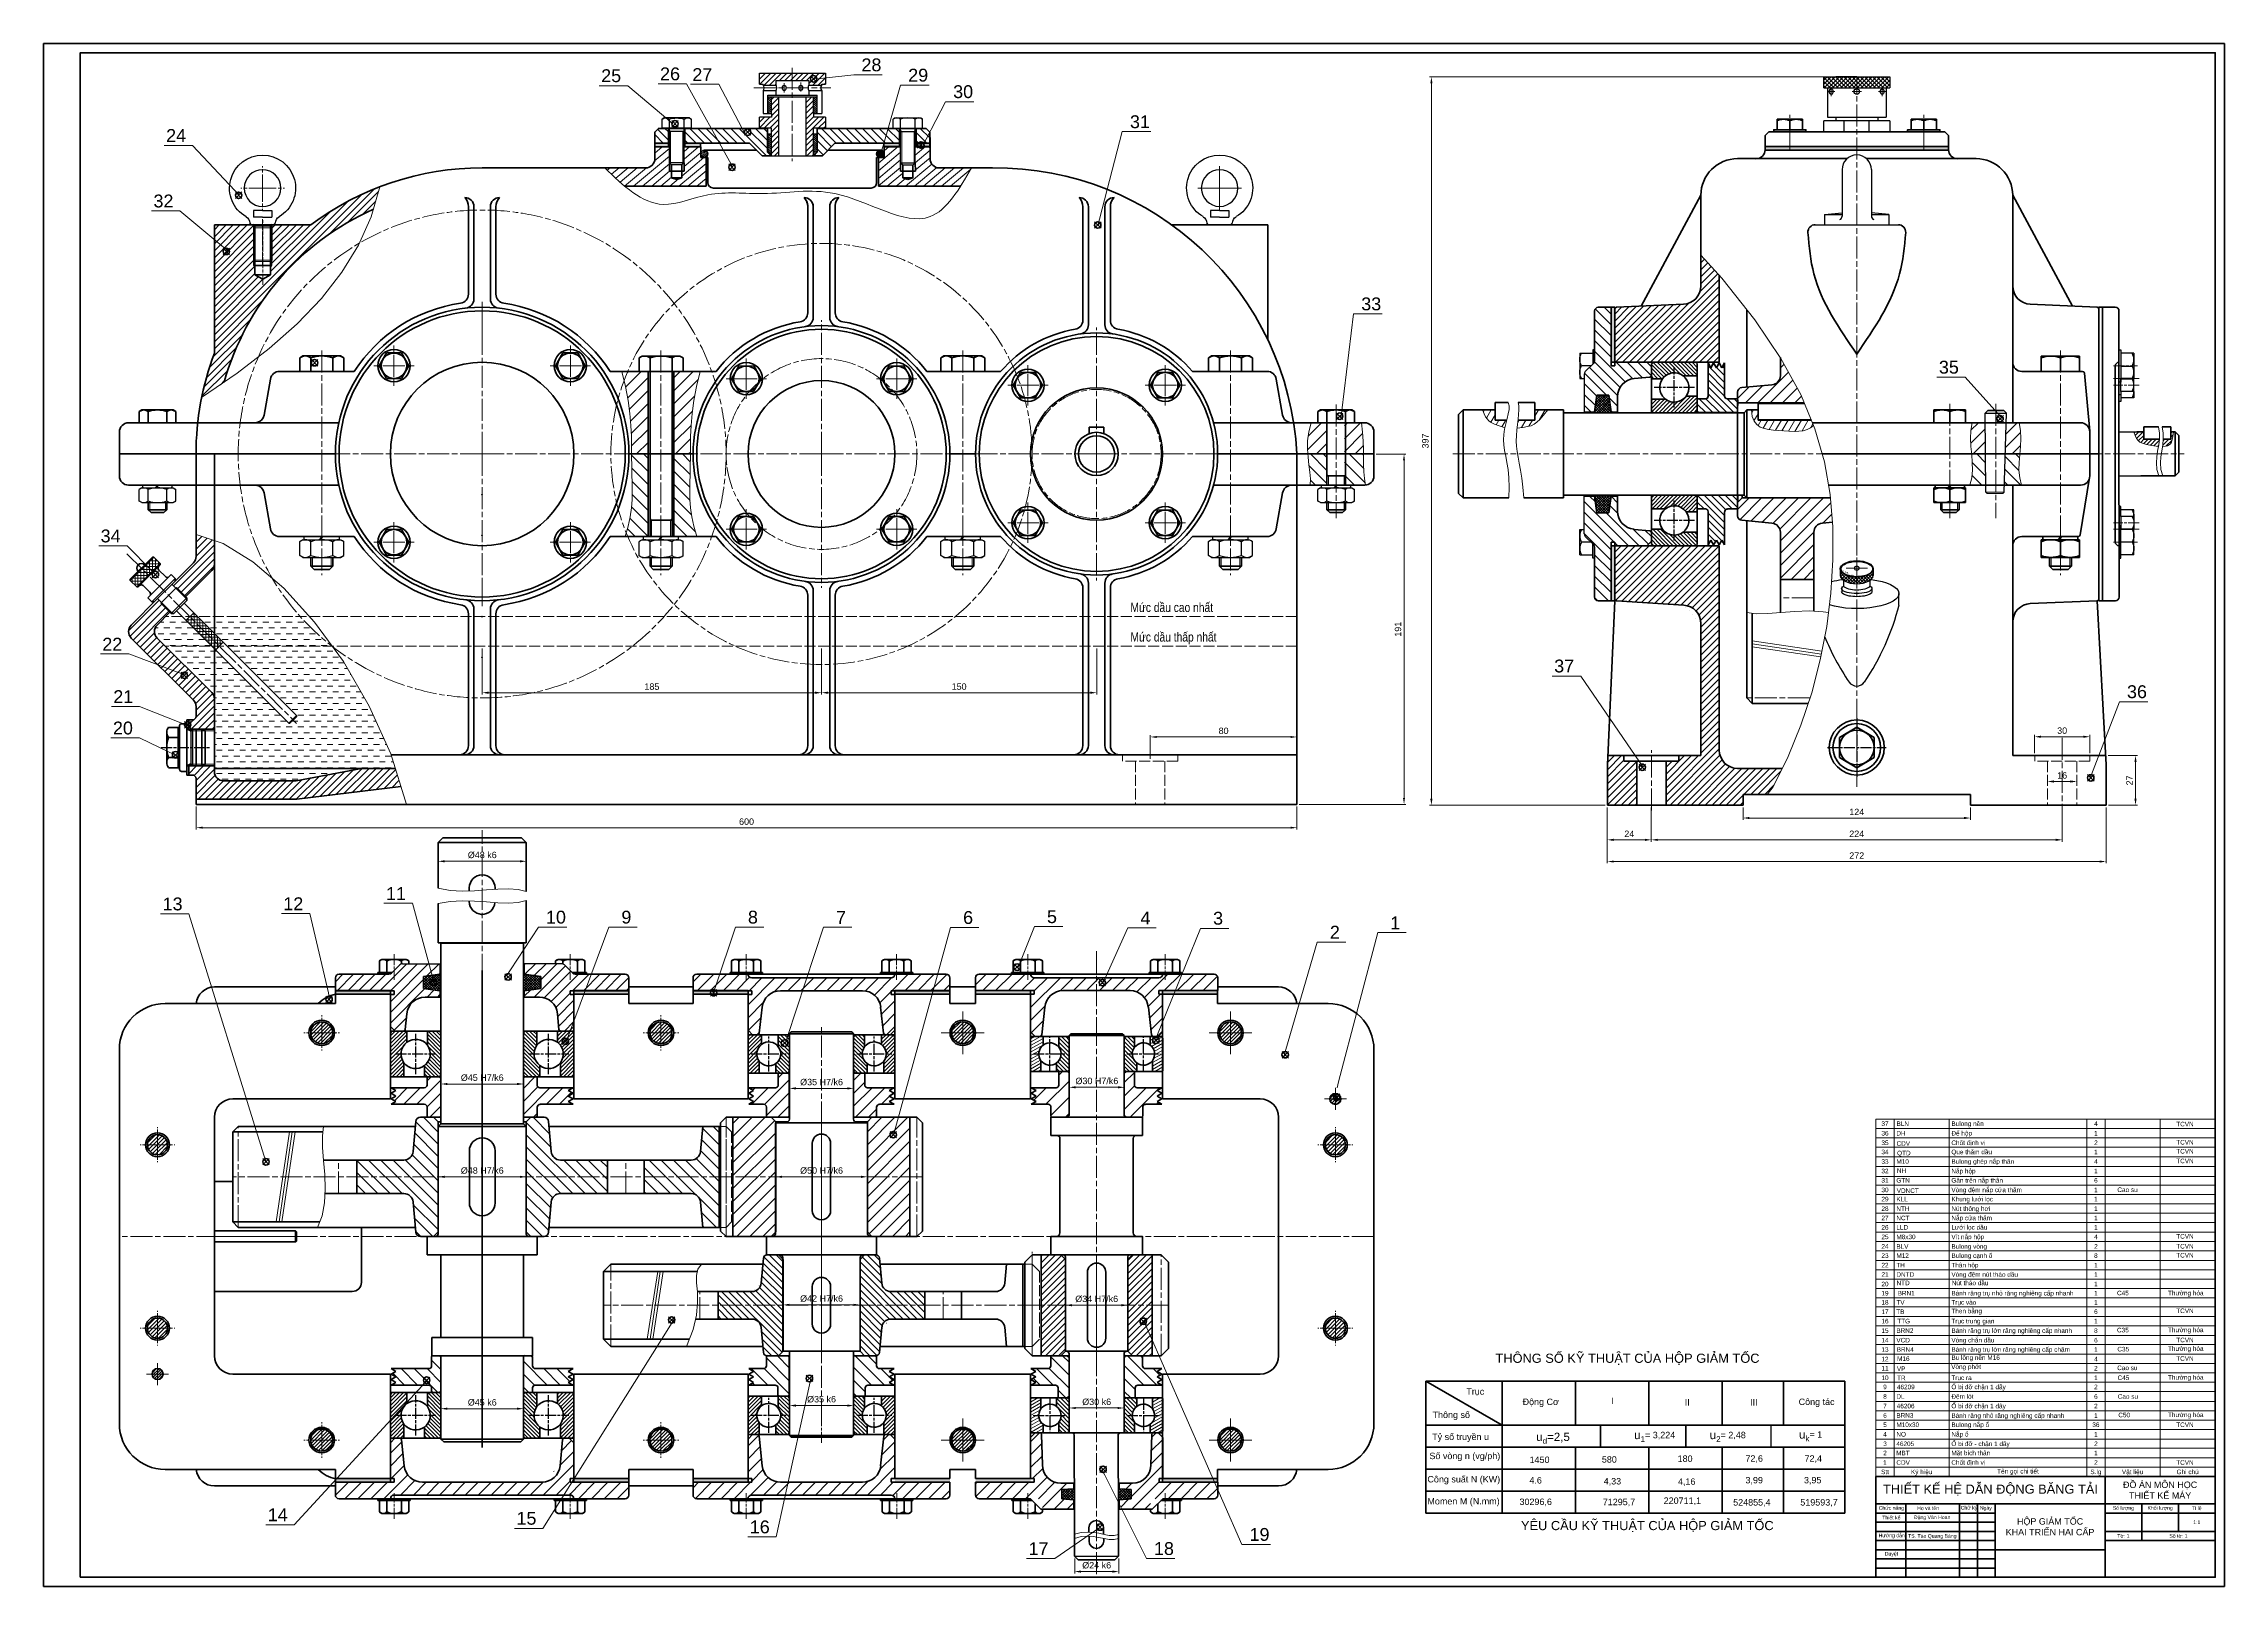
# Model space of a CAD drawing. Header units: millimetres. Extents: x 4028 to 8898, y 4975 to 5816.
# Drawn here: x 5297 to 6486, y 4975 to 5816 of the extents above; entities that cross this region are included whole.
import ezdxf

# ---------------------------------------------------------------- set-up
doc = ezdxf.new("R2010")
doc.units = ezdxf.units.MM
for name, pattern in [('ACAD_ISO04W100', [30, 24, -3, 0, -3]), ('AM_ISO02W050', [7.5, 6, -1.5]), ('AM_ISO08W050', [18, 12, -1.5, 3, -1.5]), ('AM_ISO08W050x2', [9, 6, -0.75, 1.5, -0.75]), ('CENTER', [50.8, 31.75, -6.35, 6.35, -6.35])]:
    doc.linetypes.add(name, pattern=pattern)
doc.layers.get('0').update_dxf_attribs({"lineweight": 35})
for name, color, linetype, lineweight in [('AM_0', 7, 'Continuous', 35), ('AM_0N', 7, 'Continuous', 35), ('AM_10', 7, 'AM_ISO08W050', 35), ('AM_12', 7, 'Continuous', 35), ('AM_3', 6, 'AM_ISO02W050', 13), ('AM_4', 3, 'Continuous', 13), ('AM_4N', 3, 'Continuous', 13), ('AM_5', 3, 'Continuous', 13), ('AM_7', 4, 'AM_ISO08W050', 13), ('AM_7N', 4, 'AM_ISO08W050', 25), ('AM_8', 1, 'Continuous', 13), ('AM_INV', 253, 'Continuous', 0), ('Dim', 2, 'Continuous', 9), ('dttam', 1, 'CENTER', 13), ('duong tam', 1, 'ACAD_ISO04W100', 13), ('manh', 2, 'Continuous', 13), ('net dam', 7, 'Continuous', 30), ('net manh', 2, 'Continuous', 13), ('Nét liền đậm', 7, 'Continuous', 35)]:
    doc.layers.add(name, color=color, linetype=linetype, lineweight=lineweight)
doc.styles.get("Standard").update_dxf_attribs({"font": 'arial.ttf'})
doc.styles.add('tieu de', font='arial.ttf', dxfattribs={"width": 0.8})
doc.dimstyles.new('AM_ISO$0', dxfattribs={"dimtxt": 3.5, "dimasz": 3.5, "dimexe": 1, "dimexo": 1.25, "dimgap": 1.5, "dimtad": 1, "dimtoh": 1, "dimdsep": 46, "dimtxsty": 'Standard', "dimcen": 0, "dimclrd": 256, "dimclre": 256, "dimclrt": 2, "dimadec": 0, "dimazin": 2, "dimtp": 0.1, "dimtm": 0.1, "dimtfac": 0.71, "dimtmove": 1, "dimatfit": 3, "dimfxl": 1, "dimlwd": -1, "dimlwe": -1, "dimarcsym": 2})
pattern_1 = [(45, (0, 0), (-1.9091883, 1.9091883), [])]
pattern_2 = [(45, (3896.0873, 2620.7555), (-3.535534, 3.535534), [])]
pattern_3 = [(45, (3886.0873, 2620.7555), (-3.535534, 3.535534), [])]
pattern_4 = [(135, (3886.0873, 2620.7555), (-3.535534, -3.535534), [])]
pattern_5 = [(225, (0, 0), (1.122532, -1.122532), [])]
pattern_6 = [(120, (0, 0), (-1.374815, -0.79375), [])]
pattern_7 = [(45, (-1806.1169, -1909.015), (-1.0606602, 1.0606602), [])]
pattern_8 = [(135, (-1806.1169, -1909.015), (-1.0606602, -1.0606602), [])]
pattern_9 = [(45, (-2106.6298, -1590.2821), (-1.0606602, 1.0606602), [])]
pattern_10 = [(135, (-2106.6298, -1590.2821), (-1.0606602, -1.0606602), [])]
pattern_11 = [(45, (3881.0873, 2792.5584), (-1.0606602, 1.0606602), [])]
pattern_12 = [(45, (3886.0873, 2792.5584), (-1.0606602, 1.0606602), [])]
pattern_13 = [(45, (0, 0), (-3.535534, 3.535534), [])]
pattern_14 = [(45, (3886.0873, 2792.5584), (-0.70710678, 0.70710678), []), (135, (3886.0873, 2792.5584), (-0.70710678, -0.70710678), [])]
pattern_15 = [(225, (-3886.0873, -2885.365), (3.535534, -3.535534), [])]
pattern_16 = [(45, (-434.927, 115.7285), (-3.535534, 3.535534), [])]
pattern_17 = [(45, (-619.927, 115.7285), (-3.535534, 3.535534), [])]
pattern_18 = [(45, (0, 0), (-3.535534, 3.535534), [])]
pattern_19 = [(135, (0, 0), (-3.323402, -3.323402), [])]
pattern_20 = [(45, (0, 0), (-1.767767, 1.767767), [])]
pattern_21 = [(135, (0, 0), (-1.9091883, -1.9091883), [])]
pattern_22 = [(135, (3124.9497, 5213.621), (-2.245064, -2.245064), [])]
pattern_23 = [(315, (-4983.8653, 6161.1135), (1.4707821, 1.4707821), [])]
pattern_24 = [(135, (8658.5537, 3942.3752), (-0.70710678, -0.70710678), []), (225, (8658.5537, 3942.3752), (0.70710678, -0.70710678), [])]
pattern_25 = [(330, (-152.7886, 4206.6538), (1.5875, 2.7496307), [])]

# ---------------------------------------------------------------- blocks, each defined once
blk = doc.blocks.new('ol1')
at = {"layer": 'AM_8'}
h = blk.add_hatch(dxfattribs=at)
h.set_pattern_fill('ANSI31', color=256, scale=0.5, angle=-15, style=0)
h.set_pattern_definition(pattern_6)
h.paths.add_polyline_path([(-109.1, -60.9, -0.414214), (-108, -59.8), (-90.7, -59.8, -0.414214), (-90.1, -60.4), (-90.1, -65.4), (-96, -65.4, 0.414214), (-104.5, -66.7), (-109.1, -66.7)])
h.paths.add_polyline_path([(-109.1, -125), (-104.5, -125, 0.414214), (-96, -126.2), (-90.1, -126.2), (-90.1, -131.2, -0.414214), (-90.7, -131.8), (-108, -131.8, -0.414214), (-109.1, -130.7)])
h = blk.add_hatch(dxfattribs=at)
h.set_pattern_fill('ANSI31', color=256, scale=0.5, angle=90, style=0)
h.set_pattern_definition(pattern_5)
h.paths.add_polyline_path([(-109.1, -111.9, -0.414214), (-108, -110.8), (-91.2, -110.8, -0.414214), (-90.1, -111.9), (-90.1, -117.7), (-94.7, -117.7, 0.414214), (-103.3, -116.4), (-109.1, -116.4)])
h.paths.add_polyline_path([(-109.1, -75.2), (-103.3, -75.2, 0.414214), (-94.7, -74), (-90.1, -74), (-90.1, -79.7, -0.414214), (-91.2, -80.8), (-108, -80.8, -0.414214), (-109.1, -79.7)])
at = {"layer": 'AM_0N'}
for p, q in [((-109.1, -66.7), (-109.1, -60.9)), ((-109.1, -75.2), (-109.1, -66.7)), ((-104.5, -66.7), (-109.1, -66.7)), ((-108, -59.8), (-90.7, -59.8)), ((-90.1, -65.4), (-96, -65.4)), ((-90.1, -60.4), (-90.1, -65.4)), ((-90.1, -74), (-90.1, -65.4)), ((-109.1, -79.7), (-109.1, -75.2)), ((-103.3, -75.2), (-109.1, -75.2)), ((-109.1, -80.8), (-109.1, -79.7)), ((-108, -80.8), (-91.2, -80.8)), ((-90.1, -74), (-94.7, -74)), ((-90.1, -74), (-90.1, -79.7)), ((-90.1, -80.8), (-90.1, -79.7)), ((-109.1, -111.9), (-109.1, -110.8)), ((-109.1, -111.9), (-109.1, -116.4)), ((-109.1, -125), (-109.1, -116.4)), ((-103.3, -116.4), (-109.1, -116.4)), ((-108, -110.8), (-91.2, -110.8)), ((-90.1, -117.7), (-94.7, -117.7)), ((-90.1, -111.9), (-90.1, -110.8)), ((-90.1, -111.9), (-90.1, -117.7)), ((-90.1, -126.2), (-90.1, -117.7)), ((-109.1, -125), (-109.1, -130.7)), ((-109.1, -125), (-104.5, -125)), ((-90.1, -126.2), (-96, -126.2)), ((-90.1, -126.2), (-90.1, -131.2)), ((-90.7, -131.8), (-108, -131.8))]:
    blk.add_line(p, q, dxfattribs=at)
for centre, radius, start, end in [((-108, -60.9), 1.1, 90, 180), ((-99.6, -70.3), 6.09, 143.1301, 233.1301), ((-99.6, -70.3), 6.09, 53.1301, 143.1301), ((-99.6, -70.3), 6.09, 323.1301, 53.1301), ((-90.7, -60.4), 0.6, 0, 90), ((-108, -79.7), 1.1, 180, 270), ((-99.6, -70.3), 6.09, 233.1301, 323.1301), ((-91.2, -79.7), 1.1, 270, 0), ((-108, -111.9), 1.1, 90, 180), ((-99.6, -121.3), 6.09, 126.8699, 216.8699), ((-99.6, -121.3), 6.09, 36.8699, 126.8699), ((-99.6, -121.3), 6.09, 306.8699, 36.8699), ((-91.2, -111.9), 1.1, 0, 90), ((-108, -130.7), 1.1, 180, 270), ((-99.6, -121.3), 6.09, 216.8699, 306.8699), ((-90.7, -131.2), 0.6, 270, 0)]:
    blk.add_arc(centre, radius, start, end, dxfattribs=at)
at = {"layer": 'AM_7N', "linetype": 'AM_ISO08W050x2'}
for p, q in [((-90.5, -70.3), (-108.7, -70.3)), ((-99.6, -79.4), (-99.6, -61.2)), ((-99.6, -130.4), (-99.6, -112.2)), ((-90.5, -121.3), (-108.7, -121.3))]:
    blk.add_line(p, q, dxfattribs=at)
blk = doc.blocks.new('ol11')
at = {"layer": 'AM_8'}
h = blk.add_hatch(dxfattribs=at)
h.set_pattern_fill('ANSI31', color=256, scale=0.5, angle=-15, style=0)
h.set_pattern_definition(pattern_6)
h.paths.add_polyline_path([(-90.1, -60.9, 0.414214), (-91.2, -59.8), (-108.5, -59.8, 0.414214), (-109.1, -60.4), (-109.1, -65.4), (-103.3, -65.4, -0.414214), (-94.7, -66.7), (-90.1, -66.7)])
h.paths.add_polyline_path([(-90.1, -125), (-94.7, -125, -0.414214), (-103.3, -126.2), (-109.1, -126.2), (-109.1, -131.2, 0.414214), (-108.5, -131.8), (-91.2, -131.8, 0.414214), (-90.1, -130.7)])
h = blk.add_hatch(dxfattribs=at)
h.set_pattern_fill('ANSI31', color=256, scale=0.5, angle=90, style=0)
h.set_pattern_definition(pattern_5)
h.paths.add_polyline_path([(-90.1, -111.9, 0.414214), (-91.2, -110.8), (-108, -110.8, 0.414214), (-109.1, -111.9), (-109.1, -117.7), (-104.5, -117.7, -0.414214), (-96, -116.4), (-90.1, -116.4)])
h.paths.add_polyline_path([(-90.1, -75.2), (-96, -75.2, -0.414214), (-104.5, -74), (-109.1, -74), (-109.1, -79.7, 0.414214), (-108, -80.8), (-91.2, -80.8, 0.414214), (-90.1, -79.7)])
at = {"layer": 'AM_0N'}
for p, q in [((-109.1, -60.4), (-109.1, -65.4)), ((-109.1, -65.4), (-103.3, -65.4)), ((-109.1, -74), (-109.1, -65.4)), ((-91.2, -59.8), (-108.5, -59.8)), ((-94.7, -66.7), (-90.1, -66.7)), ((-90.1, -66.7), (-90.1, -60.9)), ((-90.1, -75.2), (-90.1, -66.7)), ((-109.1, -74), (-109.1, -79.7)), ((-109.1, -74), (-104.5, -74)), ((-109.1, -80.8), (-109.1, -79.7)), ((-91.2, -80.8), (-108, -80.8)), ((-96, -75.2), (-90.1, -75.2)), ((-90.1, -79.7), (-90.1, -75.2)), ((-90.1, -80.8), (-90.1, -79.7)), ((-109.1, -111.9), (-109.1, -110.8)), ((-109.1, -111.9), (-109.1, -117.7)), ((-109.1, -117.7), (-104.5, -117.7)), ((-109.1, -126.2), (-109.1, -117.7)), ((-91.2, -110.8), (-108, -110.8)), ((-96, -116.4), (-90.1, -116.4)), ((-90.1, -111.9), (-90.1, -110.8)), ((-90.1, -111.9), (-90.1, -116.4)), ((-90.1, -125), (-90.1, -116.4)), ((-109.1, -126.2), (-109.1, -131.2)), ((-109.1, -126.2), (-103.3, -126.2)), ((-90.1, -125), (-94.7, -125)), ((-90.1, -125), (-90.1, -130.7)), ((-108.5, -131.8), (-91.2, -131.8))]:
    blk.add_line(p, q, dxfattribs=at)
for centre, radius, start, end in [((-108.5, -60.4), 0.6, 90, 180), ((-99.6, -70.3), 6.09, 126.8699, 216.8699), ((-99.6, -70.3), 6.09, 36.8699, 126.8699), ((-99.6, -70.3), 6.09, 306.8699, 36.8699), ((-91.2, -60.9), 1.1, 0, 90), ((-108, -79.7), 1.1, 180, 270), ((-99.6, -70.3), 6.09, 216.8699, 306.8699), ((-91.2, -79.7), 1.1, 270, 0), ((-108, -111.9), 1.1, 90, 180), ((-99.6, -121.3), 6.09, 143.1301, 233.1301), ((-99.6, -121.3), 6.09, 53.1301, 143.1301), ((-99.6, -121.3), 6.09, 323.1301, 53.1301), ((-91.2, -111.9), 1.1, 0, 90), ((-99.6, -121.3), 6.09, 233.1301, 323.1301), ((-91.2, -130.7), 1.1, 270, 0), ((-108.5, -131.2), 0.6, 180, 270)]:
    blk.add_arc(centre, radius, start, end, dxfattribs=at)
at = {"layer": 'AM_7N', "linetype": 'AM_ISO08W050x2'}
for p, q in [((-108.7, -70.3), (-90.5, -70.3)), ((-99.6, -79.4), (-99.6, -61.2)), ((-99.6, -130.4), (-99.6, -112.2)), ((-108.7, -121.3), (-90.5, -121.3))]:
    blk.add_line(p, q, dxfattribs=at)
blk = doc.blocks.new('oltruc2')
at = {"layer": 'AM_8', "rotation": 90}
for name, p in [('ol11', (1393.2, 2148.5)), ('ol1', (1393.2, 1951.5))]:
    blk.add_blockref(name, p, dxfattribs=at)
blk = doc.blocks.new('ol2')
at = {"layer": 'AM_8'}
h = blk.add_hatch(dxfattribs=at)
h.set_pattern_fill('_U', color=256, scale=1.5, angle=45, style=0, pattern_type=0)
h.set_pattern_definition(pattern_7)
edge = h.paths.add_edge_path()
edge.add_line((-3.915, -10.5), (-9.75, -10.5))
edge.add_arc((-9.75, -9), 1.5, 540, 630, ccw=False)
edge.add_line((-11.25, -9), (-11.25, 9.5))
edge.add_arc((-10.25, 9.5), 1, 450, 540, ccw=False)
edge.add_line((-10.25, 10.5), (-5.22, 10.5))
edge.add_line((-5.22, 10.5), (-5.22, 3.915))
edge.add_arc((0, 0), 6.525, 503.130102, 593.130102)
edge.add_line((-3.915, -5.22), (-3.915, -10.5))
h = blk.add_hatch(dxfattribs=at)
h.set_pattern_fill('_U', color=256, scale=1.5, angle=135, style=0, pattern_type=0)
h.set_pattern_definition(pattern_8)
edge = h.paths.add_edge_path()
edge.add_line((9.75, -10.5), (5.22, -10.5))
edge.add_line((5.22, -10.5), (5.22, -3.915))
edge.add_arc((0, 0), 6.525, 683.130102, 773.130102)
edge.add_line((3.915, 5.22), (3.915, 10.5))
edge.add_line((3.915, 10.5), (9.75, 10.5))
edge.add_arc((9.75, 9), 1.5, 360, 450, ccw=False)
edge.add_line((11.25, 9), (11.25, -9))
edge.add_arc((9.75, -9), 1.5, 630, 720, ccw=False)
h = blk.add_hatch(dxfattribs=at)
h.set_pattern_fill('_U', color=256, scale=1.5, angle=135, style=0, pattern_type=0)
h.set_pattern_definition(pattern_8)
edge = h.paths.add_edge_path()
edge.add_line((47.75, 10.5), (53.585, 10.5))
edge.add_line((53.585, 10.5), (53.585, 5.22))
edge.add_arc((57.5, 0), 6.525, 486.869898, 576.869898)
edge.add_line((52.28, -3.915), (52.28, -10.5))
edge.add_line((52.28, -10.5), (47.75, -10.5))
edge.add_arc((47.75, -9), 1.5, 540, 630, ccw=False)
edge.add_line((46.25, -9), (46.25, 9))
edge.add_arc((47.75, 9), 1.5, 450, 540, ccw=False)
h = blk.add_hatch(dxfattribs=at)
h.set_pattern_fill('_U', color=256, scale=1.5, angle=45, style=0, pattern_type=0)
h.set_pattern_definition(pattern_7)
edge = h.paths.add_edge_path()
edge.add_line((62.72, 3.915), (62.72, 10.5))
edge.add_line((62.72, 10.5), (67.75, 10.5))
edge.add_arc((67.75, 9.5), 1, 360, 450, ccw=False)
edge.add_line((68.75, 9.5), (68.75, -9))
edge.add_arc((67.25, -9), 1.5, 630, 720, ccw=False)
edge.add_line((67.25, -10.5), (61.415, -10.5))
edge.add_line((61.415, -10.5), (61.415, -5.22))
edge.add_arc((57.5, 0), 6.525, 666.869898, 756.869898)
at = {"layer": 'AM_0N'}
for p, q in [((-11.25, -9), (-11.25, 9.5)), ((-10.25, 10.5), (-5.22, 10.5)), ((3.915, 10.5), (-5.22, 10.5)), ((-5.22, 10.5), (-5.22, 3.915)), ((3.915, 10.5), (9.75, 10.5)), ((3.915, 10.5), (3.915, 5.22)), ((11.25, 10.5), (9.75, 10.5)), ((11.25, -9), (11.25, 9)), ((47.75, 10.5), (46.25, 10.5)), ((46.25, -9), (46.25, 9)), ((47.75, 10.5), (53.585, 10.5)), ((62.72, 10.5), (53.585, 10.5)), ((53.585, 10.5), (53.585, 5.22)), ((62.72, 10.5), (67.75, 10.5)), ((62.72, 10.5), (62.72, 3.915)), ((68.75, 9.5), (68.75, -9)), ((-3.915, -10.5), (-9.75, -10.5)), ((-3.915, -5.22), (-3.915, -10.5)), ((5.22, -10.5), (-3.915, -10.5)), ((5.22, -3.915), (5.22, -10.5)), ((9.75, -10.5), (5.22, -10.5)), ((11.25, -10.5), (9.75, -10.5)), ((47.75, -10.5), (46.25, -10.5)), ((47.75, -10.5), (52.28, -10.5)), ((52.28, -3.915), (52.28, -10.5)), ((61.415, -10.5), (52.28, -10.5)), ((61.415, -10.5), (61.415, -5.22)), ((61.415, -10.5), (67.25, -10.5))]:
    blk.add_line(p, q, dxfattribs=at)
for centre, radius, start, end in [((-10.25, 9.5), 1, 90, 180), ((0, 0), 6.525, 143.130102, 233.130102), ((0, 0), 6.525, 53.130102, 143.130102), ((0, 0), 6.525, 323.130102, 53.130102), ((9.75, 9), 1.5, 0, 90), ((47.75, 9), 1.5, 90, 180), ((57.5, 0), 6.525, 126.869898, 216.869898), ((57.5, 0), 6.525, 36.869898, 126.869898), ((57.5, 0), 6.525, 306.869898, 36.869898), ((67.75, 9.5), 1, 0, 90), ((-9.75, -9), 1.5, 180, 270), ((0, 0), 6.525, 233.130102, 323.130102), ((9.75, -9), 1.5, 270, 0), ((47.75, -9), 1.5, 180, 270), ((57.5, 0), 6.525, 216.869898, 306.869898), ((67.25, -9), 1.5, 270, 0)]:
    blk.add_arc(centre, radius, start, end, dxfattribs=at)
at = {"layer": 'AM_7N', "linetype": 'AM_ISO08W050x2'}
for p, q in [((0, 9.525), (0, -9.525)), ((67.025, 0), (47.975, 0)), ((57.5, 9.525), (57.5, -9.525)), ((9.525, 0), (-9.525, 0))]:
    blk.add_line(p, q, dxfattribs=at)
blk = doc.blocks.new('olan2')
at = {"layer": 'AM_8'}
blk.add_blockref('ol2', (0, 0), dxfattribs=at)
blk = doc.blocks.new('olan3')
at = {"layer": 'AM_8'}
h = blk.add_hatch(dxfattribs=at)
h.set_pattern_fill('_U', color=256, scale=1.5, angle=45, style=0, pattern_type=0)
h.set_pattern_definition(pattern_9)
edge = h.paths.add_edge_path()
edge.add_arc((-12.75, 11.5), 1, 90, 180)
edge.add_line((-13.75, 11.5), (-13.75, -11))
edge.add_arc((-12.25, -11), 1.5, 180, 270)
edge.add_line((-12.25, -12.5), (-4.785, -12.5))
edge.add_line((-4.785, -12.5), (-4.785, -6.38))
edge.add_arc((0, 0), 7.975, 143.130102, 233.130102, ccw=False)
edge.add_line((-6.38, 4.785), (-6.38, 12.5))
edge.add_line((-6.38, 12.5), (-12.75, 12.5))
h = blk.add_hatch(dxfattribs=at)
h.set_pattern_fill('_U', color=256, scale=1.5, angle=135, style=0, pattern_type=0)
h.set_pattern_definition(pattern_10)
edge = h.paths.add_edge_path()
edge.add_line((12.25, 12.5), (4.785, 12.5))
edge.add_line((4.785, 12.5), (4.785, 6.38))
edge.add_arc((0, 0), 7.975, -36.869898, 53.130102, ccw=False)
edge.add_line((6.38, -4.785), (6.38, -12.5))
edge.add_line((6.38, -12.5), (12.25, -12.5))
edge.add_arc((12.25, -11), 1.5, 270, 360)
edge.add_line((13.75, -11), (13.75, 11))
edge.add_arc((12.25, 11), 1.5, 0, 90)
h = blk.add_hatch(dxfattribs=at)
h.set_pattern_fill('_U', color=256, scale=1.5, angle=135, style=0, pattern_type=0)
h.set_pattern_definition(pattern_10)
edge = h.paths.add_edge_path()
edge.add_line((60.25, -12.5), (66.12, -12.5))
edge.add_line((66.12, -12.5), (66.12, -4.785))
edge.add_arc((72.5, 0), 7.975, 126.869898, 216.869898, ccw=False)
edge.add_line((67.715, 6.38), (67.715, 12.5))
edge.add_line((67.715, 12.5), (60.25, 12.5))
edge.add_arc((60.25, 11), 1.5, 90, 180)
edge.add_line((58.75, 11), (58.75, -11))
edge.add_arc((60.25, -11), 1.5, 180, 270)
h = blk.add_hatch(dxfattribs=at)
h.set_pattern_fill('_U', color=256, scale=1.5, angle=45, style=0, pattern_type=0)
h.set_pattern_definition(pattern_9)
edge = h.paths.add_edge_path()
edge.add_line((77.285, -6.38), (77.285, -12.5))
edge.add_line((77.285, -12.5), (84.75, -12.5))
edge.add_arc((84.75, -11), 1.5, 270, 360)
edge.add_line((86.25, -11), (86.25, 11.5))
edge.add_arc((85.25, 11.5), 1, 0, 90)
edge.add_line((85.25, 12.5), (78.88, 12.5))
edge.add_line((78.88, 12.5), (78.88, 4.785))
edge.add_arc((72.5, 0), 7.975, -53.130102, 36.869898, ccw=False)
at = {"layer": 'AM_0N'}
for p, q in [((-12.75, 12.5), (-6.38, 12.5)), ((4.785, 12.5), (-6.38, 12.5)), ((-6.38, 12.5), (-6.38, 4.785)), ((4.785, 12.5), (12.25, 12.5)), ((4.785, 12.5), (4.785, 6.38)), ((13.75, 12.5), (12.25, 12.5)), ((60.25, 12.5), (58.75, 12.5)), ((60.25, 12.5), (67.715, 12.5)), ((78.88, 12.5), (67.715, 12.5)), ((67.715, 12.5), (67.715, 6.38)), ((78.88, 12.5), (85.25, 12.5)), ((78.88, 12.5), (78.88, 4.785)), ((-13.75, -11), (-13.75, 11.5)), ((13.75, -11), (13.75, 11)), ((58.75, -11), (58.75, 11)), ((86.25, 11.5), (86.25, -11)), ((-4.785, -6.38), (-4.785, -12.5)), ((6.38, -4.785), (6.38, -12.5)), ((66.12, -4.785), (66.12, -12.5)), ((77.285, -12.5), (77.285, -6.38)), ((-4.785, -12.5), (-12.25, -12.5)), ((6.38, -12.5), (-4.785, -12.5)), ((12.25, -12.5), (6.38, -12.5)), ((13.75, -12.5), (12.25, -12.5)), ((60.25, -12.5), (58.75, -12.5)), ((60.25, -12.5), (66.12, -12.5)), ((77.285, -12.5), (66.12, -12.5)), ((77.285, -12.5), (84.75, -12.5))]:
    blk.add_line(p, q, dxfattribs=at)
for centre, radius, start, end in [((-12.75, 11.5), 1, 90, 180), ((12.25, 11), 1.5, 0, 90), ((60.25, 11), 1.5, 90, 180), ((85.25, 11.5), 1, 0, 90), ((0, 0), 7.975, 143.130102, 233.130102), ((0, 0), 7.975, 53.130102, 143.130102), ((0, 0), 7.975, 323.130102, 53.130102), ((72.5, 0), 7.975, 126.869898, 216.869898), ((72.5, 0), 7.975, 36.869898, 126.869898), ((72.5, 0), 7.975, 306.869898, 36.869898), ((-12.25, -11), 1.5, 180, 270), ((0, 0), 7.975, 233.130102, 323.130102), ((12.25, -11), 1.5, 270, 0), ((60.25, -11), 1.5, 180, 270), ((72.5, 0), 7.975, 216.869898, 306.869898), ((84.75, -11), 1.5, 270, 0)]:
    blk.add_arc(centre, radius, start, end, dxfattribs=at)
at = {"layer": 'AM_7N', "linetype": 'AM_ISO08W050x2'}
for p, q in [((10.975, 0), (-10.975, 0)), ((0, 10.975), (0, -10.975)), ((83.475, 0), (61.525, 0)), ((72.5, 10.975), (72.5, -10.975))]:
    blk.add_line(p, q, dxfattribs=at)
blk = doc.blocks.new('truc2')
blk.add_line((1310.7, 2383.1), (1268.7, 2383.1))
for points in [[(1284.7, 2420.8), (1284.7, 2403.8)], [(1294.7, 2403.8), (1294.7, 2420.8)], [(1284.7, 2403.8), (1284.7, 2400.4)], [(1294.7, 2400.4), (1294.7, 2403.8)]]:
    blk.add_lwpolyline(points)
for centre, start, end in [((1289.7, 2420.8), 0, 180), ((1289.7, 2400.4), 180, 0)]:
    blk.add_arc(centre, 5, start, end)
at = {"layer": 'AM_0'}
for p, q in [((1272.2, 2481.6), (1273.2, 2482.6)), ((1272.2, 2481.6), (1272.2, 2470.6)), ((1307.2, 2481.6), (1272.2, 2481.6)), ((1306.2, 2482.6), (1273.2, 2482.6)), ((1306.2, 2482.6), (1273.2, 2482.6)), ((1307.2, 2481.6), (1306.2, 2482.6)), ((1307.2, 2481.6), (1307.2, 2470.6)), ((1272.2, 2470.6), (1272.2, 2435.6)), ((1307.2, 2470.6), (1307.2, 2435.6)), ((1268.7, 2435.6), (1268.7, 2385.1)), ((1310.7, 2435.6), (1268.7, 2435.6)), ((1307.2, 2435.6), (1272.2, 2435.6)), ((1310.7, 2435.6), (1310.7, 2385.1)), ((1319.7, 2383.1), (1259.7, 2383.1)), ((1259.7, 2383.1), (1259.7, 2373.1)), ((1312.7, 2383.1), (1266.7, 2383.1)), ((1319.7, 2383.1), (1319.7, 2373.1)), ((1319.7, 2373.1), (1259.7, 2373.1)), ((1316.7, 2373.1), (1262.7, 2373.1)), ((1264.7, 2371.1), (1264.7, 2311.1)), ((1314.7, 2371.1), (1314.7, 2311.1)), ((1314.7, 2311.1), (1264.7, 2311.1)), ((1309.2, 2311.1), (1270.2, 2311.1)), ((1272.2, 2309.1), (1272.2, 2262.6)), ((1307.2, 2309.1), (1307.2, 2262.6)), ((1307.2, 2262.6), (1272.2, 2262.6)), ((1272.2, 2262.6), (1273.2, 2261.6)), ((1306.2, 2261.6), (1273.2, 2261.6)), ((1307.2, 2262.6), (1306.2, 2261.6))]:
    blk.add_line(p, q, dxfattribs=at)
for points in [[(1284.7, 2359), (1284.7, 2331.5)], [(1294.7, 2331.5), (1294.7, 2359)], [(1284.7, 2331.5), (1284.7, 2322.3)], [(1294.7, 2322.3), (1294.7, 2331.5)]]:
    blk.add_lwpolyline(points, dxfattribs=at)
for centre, radius, start, end in [((1266.7, 2385.1), 2, 270, 0), ((1312.7, 2385.1), 2, 180, 270), ((1262.7, 2371.1), 2, 0, 90), ((1316.7, 2371.1), 2, 90, 180), ((1289.7, 2359), 5, 0, 180), ((1289.7, 2322.3), 5, 180, 0), ((1270.2, 2309.1), 2, 0, 90), ((1309.2, 2309.1), 2, 90, 180)]:
    blk.add_arc(centre, radius, start, end, dxfattribs=at)
at = {"layer": 'AM_7', "linetype": 'AM_ISO08W050x2'}
blk.add_line((1289.7, 2485.6), (1289.7, 2467.6), dxfattribs=at)
at = {"layer": 'AM_7'}
for p, q in [((1289.7, 2473.6), (1289.7, 2258.6)), ((1289.7, 2441.1), (1289.7, 2380.1))]:
    blk.add_line(p, q, dxfattribs=at)
blk = doc.blocks.new('napo2')
at = {"layer": 'AM_8'}
h = blk.add_hatch(dxfattribs=at)
h.set_pattern_fill('_U', color=256, scale=5, angle=45, style=0, pattern_type=0)
h.set_pattern_definition(pattern_13)
edge = h.paths.add_edge_path()
edge.add_line((835.6, 2351.9), (807.6, 2351.9))
edge.add_arc((807.6, 2349.9), 2, 90, 180)
edge.add_line((805.6, 2349.9), (805.6, 2342.9))
edge.add_line((805.6, 2342.9), (837.6, 2342.9))
edge.add_line((837.6, 2342.9), (837.6, 2340.9))
edge.add_line((837.6, 2340.9), (835.6, 2340.9))
edge.add_line((835.6, 2340.9), (835.6, 2319.4))
edge.add_line((835.6, 2319.4), (838.1, 2316.9))
edge.add_line((838.1, 2316.9), (841.6, 2316.9))
edge.add_line((841.6, 2316.9), (843.3, 2333.9))
edge.add_arc((853.2, 2332.9), 10, 90, 174.2894, ccw=False)
edge.add_line((853.2, 2342.9), (875.6, 2342.9))
edge.add_line((875.6, 2342.9), (897.9, 2342.9))
edge.add_arc((897.9, 2332.9), 10, 5.7106, 90, ccw=False)
edge.add_line((907.9, 2333.9), (909.6, 2316.9))
edge.add_line((909.6, 2316.9), (913.1, 2316.9))
edge.add_line((913.1, 2316.9), (915.6, 2319.4))
edge.add_line((915.6, 2319.4), (915.6, 2340.9))
edge.add_line((915.6, 2340.9), (913.6, 2340.9))
edge.add_line((913.6, 2340.9), (913.6, 2342.9))
edge.add_line((913.6, 2342.9), (945.6, 2342.9))
edge.add_line((945.6, 2342.9), (945.6, 2349.9))
edge.add_arc((943.6, 2349.9), 2, 0, 90)
edge.add_line((943.6, 2351.9), (915.6, 2351.9))
edge.add_arc((913.6, 2351.9), 2, -90, 0, ccw=False)
edge.add_line((913.6, 2349.9), (837.6, 2349.9))
edge.add_arc((837.6, 2351.9), 2, 180, 270, ccw=False)
for p, q in [((805.6, 2349.9), (805.6, 2342.9)), ((837.6, 2342.9), (805.6, 2342.9)), ((875.6, 2351.9), (807.6, 2351.9)), ((875.6, 2351.9), (807.6, 2351.9)), ((875.6, 2349.9), (837.6, 2349.9)), ((837.6, 2342.9), (837.6, 2340.9)), ((875.6, 2342.9), (853.2, 2342.9)), ((875.6, 2351.9), (943.6, 2351.9)), ((875.6, 2351.9), (943.6, 2351.9)), ((875.6, 2349.9), (913.6, 2349.9)), ((875.6, 2342.9), (897.9, 2342.9)), ((913.6, 2342.9), (945.6, 2342.9)), ((913.6, 2342.9), (913.6, 2340.9)), ((945.6, 2349.9), (945.6, 2342.9)), ((837.6, 2340.9), (835.6, 2340.9)), ((835.6, 2340.9), (835.6, 2319.4)), ((843.3, 2333.9), (841.6, 2317.8)), ((907.9, 2333.9), (909.5, 2317.8)), ((913.6, 2340.9), (915.6, 2340.9)), ((915.6, 2340.9), (915.6, 2319.4)), ((835.6, 2319.4), (838.1, 2316.9)), ((915.6, 2319.4), (913.1, 2316.9)), ((838.1, 2316.9), (840.6, 2316.9)), ((913.1, 2316.9), (910.5, 2316.9))]:
    blk.add_line(p, q)
for centre, radius, start, end in [((807.6, 2349.9), 2, 90, 180), ((837.6, 2351.9), 2, 180, 270), ((853.2, 2332.9), 10, 90, 174.2894), ((897.9, 2332.9), 10, 5.7106, 90), ((913.6, 2351.9), 2, 270, 0), ((943.6, 2349.9), 2, 0, 90), ((840.6, 2317.9), 1, 270, 354.2894), ((910.5, 2317.9), 1, 185.7106, 270)]:
    blk.add_arc(centre, radius, start, end)
blk = doc.blocks.new('napolan21')
at = {"layer": 'AM_8'}
h = blk.add_hatch(dxfattribs=at)
h.set_pattern_fill('_U', color=256, scale=5, angle=45, style=0, pattern_type=0)
h.set_pattern_definition(pattern_13)
edge = h.paths.add_edge_path()
edge.add_line((1797.2, 2198.6), (1769.2, 2198.6))
edge.add_arc((1769.2, 2200.6), 2, 180, 270, ccw=False)
edge.add_line((1767.2, 2200.6), (1767.2, 2207.6))
edge.add_line((1767.2, 2207.6), (1799.2, 2207.6))
edge.add_line((1799.2, 2207.6), (1799.2, 2209.6))
edge.add_line((1799.2, 2209.6), (1797.2, 2209.6))
edge.add_line((1797.2, 2209.6), (1797.2, 2229.1))
edge.add_line((1797.2, 2229.1), (1799.7, 2231.6))
edge.add_line((1799.7, 2231.6), (1803.2, 2231.6))
edge.add_line((1803.2, 2231.6), (1804.9, 2216.6))
edge.add_arc((1814.8, 2217.6), 10, 185.7106, 270)
edge.add_line((1814.8, 2207.6), (1837.2, 2207.6))
edge.add_line((1837.2, 2207.6), (1859.5, 2207.6))
edge.add_arc((1859.5, 2217.6), 10, 270, 354.2894)
edge.add_line((1869.5, 2216.6), (1871.2, 2231.6))
edge.add_line((1871.2, 2231.6), (1874.7, 2231.6))
edge.add_line((1874.7, 2231.6), (1877.2, 2229.1))
edge.add_line((1877.2, 2229.1), (1877.2, 2209.6))
edge.add_line((1877.2, 2209.6), (1875.2, 2209.6))
edge.add_line((1875.2, 2209.6), (1875.2, 2207.6))
edge.add_line((1875.2, 2207.6), (1907.2, 2207.6))
edge.add_line((1907.2, 2207.6), (1907.2, 2200.6))
edge.add_arc((1905.2, 2200.6), 2, -90, 0, ccw=False)
edge.add_line((1905.2, 2198.6), (1877.2, 2198.6))
edge.add_arc((1875.2, 2198.6), 2, 0, 90)
edge.add_line((1875.2, 2200.6), (1799.2, 2200.6))
edge.add_arc((1799.2, 2198.6), 2, 90, 180)
for p, q in [((1797.2, 2229.1), (1799.7, 2231.6)), ((1797.2, 2209.6), (1797.2, 2229.1)), ((1799.7, 2231.6), (1802.3, 2231.6)), ((1804.9, 2216.6), (1803.3, 2230.7)), ((1869.5, 2216.6), (1871.1, 2230.7)), ((1874.7, 2231.6), (1872.1, 2231.6)), ((1877.2, 2229.1), (1874.7, 2231.6)), ((1877.2, 2209.6), (1877.2, 2229.1)), ((1799.2, 2207.6), (1767.2, 2207.6)), ((1767.2, 2200.6), (1767.2, 2207.6)), ((1799.2, 2209.6), (1797.2, 2209.6)), ((1799.2, 2207.6), (1799.2, 2209.6)), ((1837.2, 2200.6), (1799.2, 2200.6)), ((1837.2, 2207.6), (1814.8, 2207.6)), ((1837.2, 2207.6), (1859.5, 2207.6)), ((1837.2, 2200.6), (1875.2, 2200.6)), ((1875.2, 2209.6), (1877.2, 2209.6)), ((1875.2, 2207.6), (1875.2, 2209.6)), ((1875.2, 2207.6), (1907.2, 2207.6)), ((1907.2, 2200.6), (1907.2, 2207.6)), ((1837.2, 2198.6), (1769.2, 2198.6)), ((1837.2, 2198.6), (1769.2, 2198.6)), ((1837.2, 2198.6), (1905.2, 2198.6)), ((1837.2, 2198.6), (1905.2, 2198.6))]:
    blk.add_line(p, q)
for centre, radius, start, end in [((1802.3, 2230.6), 1, 6.4662, 90), ((1872.1, 2230.6), 1, 90, 173.5338), ((1814.8, 2217.6), 10, 185.7106, 270), ((1859.5, 2217.6), 10, 270, 354.2894), ((1769.2, 2200.6), 2, 180, 270), ((1799.2, 2198.6), 2, 90, 180), ((1875.2, 2198.6), 2, 0, 90), ((1905.2, 2200.6), 2, 270, 0)]:
    blk.add_arc(centre, radius, start, end)
blk = doc.blocks.new('napolan3')
at = {"layer": 'AM_8'}
h = blk.add_hatch(dxfattribs=at)
h.set_pattern_fill('_U', color=256, scale=5, angle=45, style=0, pattern_type=0)
h.set_pattern_definition(pattern_13)
edge = h.paths.add_edge_path()
edge.add_line((2334.9, 2443.6), (2306.9, 2443.6))
edge.add_arc((2306.9, 2441.6), 2, 90, 180)
edge.add_line((2304.9, 2441.6), (2304.9, 2434.6))
edge.add_line((2304.9, 2434.6), (2336.9, 2434.6))
edge.add_line((2336.9, 2434.6), (2336.9, 2432.6))
edge.add_line((2336.9, 2432.6), (2334.9, 2432.6))
edge.add_line((2334.9, 2432.6), (2334.9, 2413.1))
edge.add_line((2334.9, 2413.1), (2337.4, 2410.6))
edge.add_line((2337.4, 2410.6), (2340.9, 2410.6))
edge.add_line((2340.9, 2410.6), (2342.4, 2425.6))
edge.add_arc((2352.3, 2424.6), 10, 90, 174.2894, ccw=False)
edge.add_line((2352.3, 2434.6), (2417.4, 2434.6))
edge.add_arc((2417.4, 2424.6), 10, 5.7106, 90, ccw=False)
edge.add_line((2427.4, 2425.6), (2428.9, 2410.6))
edge.add_line((2428.9, 2410.6), (2432.4, 2410.6))
edge.add_line((2432.4, 2410.6), (2434.9, 2413.1))
edge.add_line((2434.9, 2413.1), (2434.9, 2432.6))
edge.add_line((2434.9, 2432.6), (2432.9, 2432.6))
edge.add_line((2432.9, 2432.6), (2432.9, 2434.6))
edge.add_line((2432.9, 2434.6), (2464.9, 2434.6))
edge.add_line((2464.9, 2434.6), (2464.9, 2441.6))
edge.add_arc((2462.9, 2441.6), 2, 0, 90)
edge.add_line((2462.9, 2443.6), (2434.9, 2443.6))
edge.add_arc((2432.9, 2443.6), 2, -90, 0, ccw=False)
edge.add_line((2432.9, 2441.6), (2336.9, 2441.6))
edge.add_arc((2336.9, 2443.6), 2, 180, 270, ccw=False)
for p, q in [((2304.9, 2441.6), (2304.9, 2434.6)), ((2384.9, 2443.6), (2306.9, 2443.6)), ((2384.9, 2441.6), (2336.9, 2441.6)), ((2384.9, 2443.6), (2462.9, 2443.6)), ((2384.9, 2441.6), (2432.9, 2441.6)), ((2464.9, 2441.6), (2464.9, 2434.6)), ((2304.9, 2434.6), (2336.9, 2434.6)), ((2334.9, 2432.6), (2336.9, 2432.6)), ((2334.9, 2432.6), (2334.9, 2413.1)), ((2336.9, 2434.6), (2336.9, 2432.6)), ((2342.4, 2425.6), (2341, 2411.5)), ((2352.3, 2434.6), (2384.9, 2434.6)), ((2417.4, 2434.6), (2384.9, 2434.6)), ((2427.4, 2425.6), (2428.8, 2411.5)), ((2464.9, 2434.6), (2432.9, 2434.6)), ((2432.9, 2434.6), (2432.9, 2432.6)), ((2434.9, 2432.6), (2432.9, 2432.6)), ((2434.9, 2432.6), (2434.9, 2413.1)), ((2334.9, 2413.1), (2337.4, 2410.6)), ((2337.4, 2410.6), (2340, 2410.6)), ((2432.4, 2410.6), (2429.8, 2410.6)), ((2434.9, 2413.1), (2432.4, 2410.6))]:
    blk.add_line(p, q)
for centre, radius, start, end in [((2306.9, 2441.6), 2, 90, 180), ((2336.9, 2443.6), 2, 180, 270), ((2432.9, 2443.6), 2, 270, 0), ((2462.9, 2441.6), 2, 0, 90), ((2352.3, 2424.6), 10, 90, 174.2894), ((2417.4, 2424.6), 10, 5.7106, 90), ((2340, 2411.6), 1, 270, 354.2894), ((2429.8, 2411.6), 1, 185.7106, 270)]:
    blk.add_arc(centre, radius, start, end)
blk = doc.blocks.new('napo1')
at = {"layer": 'AM_8'}
h = blk.add_hatch(dxfattribs=at)
h.set_pattern_fill('_U', color=256, scale=5, angle=45, style=0, pattern_type=0)
h.set_pattern_definition(pattern_13)
edge = h.paths.add_edge_path()
edge.add_line((796.9, 2690.5), (794.9, 2690.5))
edge.add_line((794.9, 2690.5), (794.9, 2711))
edge.add_line((794.9, 2711), (797.4, 2713.5))
edge.add_line((797.4, 2713.5), (800.9, 2713.5))
edge.add_line((800.9, 2713.5), (802.7, 2697.5))
edge.add_arc((812.7, 2698.5), 10, 185.7106, 270)
edge.add_line((812.7, 2688.5), (849.2, 2688.5))
edge.add_arc((849.2, 2698.5), 10, 270, 354.2894)
edge.add_line((859.1, 2697.5), (860.9, 2713.5))
edge.add_line((860.9, 2713.5), (864.4, 2713.5))
edge.add_line((864.4, 2713.5), (866.9, 2711))
edge.add_line((866.9, 2711), (866.9, 2690.5))
edge.add_line((866.9, 2690.5), (864.9, 2690.5))
edge.add_line((864.9, 2690.5), (864.9, 2688.5))
edge.add_line((864.9, 2688.5), (896.9, 2688.5))
edge.add_line((896.9, 2688.5), (896.9, 2681.5))
edge.add_arc((894.9, 2681.5), 2, -90, 0, ccw=False)
edge.add_line((894.9, 2679.5), (866.9, 2679.5))
edge.add_arc((864.9, 2679.5), 2, 0, 90)
edge.add_line((864.9, 2681.5), (796.9, 2681.5))
edge.add_arc((796.9, 2679.5), 2, 90, 180)
edge.add_line((794.9, 2679.5), (766.9, 2679.5))
edge.add_arc((766.9, 2681.5), 2, 180, 270, ccw=False)
edge.add_line((764.9, 2681.5), (764.9, 2688.5))
edge.add_line((764.9, 2688.5), (796.9, 2688.5))
edge.add_line((796.9, 2688.5), (796.9, 2690.5))
for p, q in [((797.4, 2713.5), (794.9, 2711)), ((794.9, 2690.5), (794.9, 2711)), ((800, 2713.5), (797.4, 2713.5)), ((802.7, 2697.5), (801, 2712.7)), ((859.1, 2697.5), (860.8, 2712.7)), ((861.8, 2713.5), (864.4, 2713.5)), ((864.4, 2713.5), (866.9, 2711)), ((866.9, 2690.5), (866.9, 2711)), ((796.9, 2688.5), (764.9, 2688.5)), ((764.9, 2681.5), (764.9, 2688.5)), ((796.9, 2690.5), (794.9, 2690.5)), ((796.9, 2688.5), (796.9, 2690.5)), ((830.9, 2688.5), (812.7, 2688.5)), ((830.9, 2688.5), (849.2, 2688.5)), ((864.9, 2690.5), (866.9, 2690.5)), ((864.9, 2688.5), (864.9, 2690.5)), ((864.9, 2688.5), (896.9, 2688.5)), ((896.9, 2681.5), (896.9, 2688.5)), ((830.9, 2679.5), (766.9, 2679.5)), ((830.9, 2679.5), (766.9, 2679.5)), ((830.9, 2681.5), (796.9, 2681.5)), ((830.9, 2681.5), (864.9, 2681.5)), ((830.9, 2679.5), (894.9, 2679.5)), ((830.9, 2679.5), (894.9, 2679.5))]:
    blk.add_line(p, q)
for centre, radius, start, end in [((800, 2712.5), 1, 6.419, 90), ((861.8, 2712.5), 1, 90, 173.581), ((812.7, 2698.5), 10, 185.7106, 270), ((849.2, 2698.5), 10, 270, 354.2894), ((766.9, 2681.5), 2, 180, 270), ((796.9, 2679.5), 2, 90, 180), ((864.9, 2679.5), 2, 0, 90), ((894.9, 2681.5), 2, 270, 0)]:
    blk.add_arc(centre, radius, start, end)
blk = doc.blocks.new('olan31')
h = blk.add_hatch()
h.set_pattern_fill('ANSI31', color=1, scale=1.3, angle=180, style=0)
h.set_pattern_definition([(225, (8079.136, 7635.1395), (2.9185832, -2.9185832), [])])
h.paths.add_polyline_path([(2483.7, 2326.5), (2492.4, 2326.5), (2504, 2326.5), (2504, 2325.5), (2503.2, 2325.5), (2503.2, 2320.8), (2520.2, 2320.8), (2520.2, 2326.5), (2511.2, 2327.7), (2511.2, 2334.2), (2520.2, 2335.5), (2520.2, 2339), (2512, 2339, -0.385314), (2502.1, 2348), (2501.3, 2356.6, 0.385314), (2500.3, 2357.5), (2495.7, 2357.5), (2494.9, 2356.7), (2493.2, 2352.1), (2493.2, 2337.5), (2495.2, 2337.5), (2495.2, 2335.5), (2487, 2335.5)])
h.paths.add_polyline_path([(2463.2, 2328.5, 0.414214), (2465.2, 2326.5), (2483.7, 2326.5), (2487, 2335.5), (2463.2, 2335.5)])
h.paths.add_polyline_path([(2499.2, 2320.9, 0.061347), (2499.7, 2320.8), (2503.2, 2320.8), (2503.2, 2325.5), (2499.2, 2325.5)])
h.paths.add_polyline_path([(2495.2, 2325.5), (2503.2, 2325.5), (2504, 2325.5), (2504, 2326.5), (2495.2, 2326.5)], flags=17)
h.paths.add_polyline_path([(2498.3, 2321.4, 0.135907), (2499.2, 2320.9), (2499.2, 2325.5), (2495.2, 2325.5), (2495.2, 2324.5)], flags=17)
h.paths.add_polyline_path([(2494.2, 2325.5), (2495.2, 2325.5), (2495.2, 2326.5), (2492.4, 2326.5, -0.198912), (2493.8, 2325.9)], flags=17)
h.paths.add_polyline_path([(2495.2, 2324.5), (2495.2, 2325.5), (2494.2, 2325.5)], flags=17)
h.paths.add_polyline_path([(2566.2, 2320.8), (2586.7, 2320.8, 0.198912), (2588.1, 2321.4), (2592.6, 2325.9, -0.198912), (2594, 2326.5), (2621.2, 2326.5, 0.414214), (2623.2, 2328.5), (2623.2, 2335.5), (2591.2, 2335.5), (2591.2, 2337.5), (2593.2, 2337.5), (2593.2, 2355), (2590.7, 2357.5), (2586.1, 2357.5, 0.388616), (2585.1, 2356.5), (2584.3, 2348, -0.385314), (2574.3, 2339), (2566.2, 2339), (2566.2, 2335.5), (2575.2, 2334.2), (2575.2, 2327.7), (2566.2, 2326.5)])
for p, q in [((2493.2, 2355), (2495.7, 2357.5)), ((2493.2, 2337.5), (2493.2, 2355)), ((2495.7, 2357.5), (2500.3, 2357.5)), ((2502.1, 2348), (2501.3, 2356.6)), ((2584.3, 2348), (2585.1, 2356.6)), ((2590.7, 2357.5), (2586.1, 2357.5)), ((2593.2, 2355), (2590.7, 2357.5)), ((2593.2, 2337.5), (2593.2, 2355)), ((2463.2, 2328.5), (2463.2, 2335.5)), ((2463.2, 2335.5), (2495.2, 2335.5)), ((2493.2, 2337.5), (2495.2, 2337.5)), ((2495.2, 2335.5), (2495.2, 2337.5)), ((2511.2, 2334.2), (2520.2, 2335.5)), ((2511.2, 2327.7), (2511.2, 2334.2)), ((2520.7, 2339), (2512, 2339)), ((2520.2, 2335.5), (2520.7, 2335.5)), ((2565.7, 2339), (2574.3, 2339)), ((2566.2, 2335.5), (2565.7, 2335.5)), ((2575.2, 2334.2), (2566.2, 2335.5)), ((2575.2, 2327.7), (2575.2, 2334.2)), ((2593.2, 2337.5), (2591.2, 2337.5)), ((2591.2, 2335.5), (2591.2, 2337.5)), ((2623.2, 2335.5), (2591.2, 2335.5)), ((2623.2, 2328.5), (2623.2, 2335.5)), ((2492.4, 2326.5), (2465.2, 2326.5)), ((2511.2, 2327.7), (2520.2, 2326.5)), ((2520.2, 2326.5), (2520.7, 2326.5)), ((2566.2, 2326.5), (2565.7, 2326.5)), ((2575.2, 2327.7), (2566.2, 2326.5)), ((2594, 2326.5), (2621.2, 2326.5))]:
    blk.add_line(p, q)
for centre, radius, start, end in [((2500.3, 2356.5), 1, 5.7106, 90), ((2586.1, 2356.5), 1, 90, 174.2894), ((2512, 2349), 10, 185.7106, 270), ((2574.3, 2349), 10, 270, 354.2894), ((2465.2, 2328.5), 2, 180, 270), ((2492.4, 2324.5), 2, 45, 90), ((2594, 2324.5), 2, 90, 135), ((2621.2, 2328.5), 2, 270, 0)]:
    blk.add_arc(centre, radius, start, end)
at = {"layer": 'net dam'}
for p, q in [((2520.2, 2335.5), (2520.2, 2339)), ((2566.2, 2335.5), (2566.2, 2339)), ((2493.8, 2325.9), (2498.3, 2321.4)), ((2499.7, 2320.8), (2520.7, 2320.8)), ((2520.2, 2320.8), (2520.2, 2326.5)), ((2586.7, 2320.8), (2565.7, 2320.8)), ((2566.2, 2320.8), (2566.2, 2326.5)), ((2592.6, 2325.9), (2588.1, 2321.4))]:
    blk.add_line(p, q, dxfattribs=at)
for centre, start, end in [((2499.7, 2322.8), 225, 270), ((2586.7, 2322.8), 270, 315)]:
    blk.add_arc(centre, 2, start, end, dxfattribs=at)
blk = doc.blocks.new('đệm tròn')
for p, q in [((-1.5, 8), (0, 8)), ((-1.5, 8), (-1.5, 0.9)), ((-1.5, 0.9), (0, 0)), ((-1.5, 0.4), (0, -0.5)), ((-1.5, 0.4), (-1.5, -8)), ((0, 0), (0, 8)), ((-1.5, -8), (0, -8)), ((0, -8), (0, -0.5))]:
    blk.add_line(p, q)
blk = doc.blocks.new('đai ốc')
for p, q in [((-8, 8.59), (-7.19, 10)), ((-7.19, 10), (-0.81, 10)), ((0, 8.59), (-0.81, 10)), ((-8, 8.59), (-8, -8.59)), ((-7.14, 5), (-0.86, 5)), ((0, 8.59), (0, -8.59)), ((-8, -8.59), (-7.19, -10)), ((-7.14, -5), (-0.86, -5)), ((0, -8.59), (-0.81, -10)), ((-7.19, -10), (-0.81, -10))]:
    blk.add_line(p, q)
for centre, radius, start, end in [((-3.93, 7.5), 4.07, 142.12112, 217.87888), ((-4.07, 7.5), 4.07, 322.12112, 37.87888), ((7, 0), 15, 160.52878, 199.47122), ((-15, 0), 15, 340.52878, 19.47122), ((-3.93, -7.5), 4.07, 142.12112, 217.87888), ((-4.07, -7.5), 4.07, 322.12112, 37.87888)]:
    blk.add_arc(centre, radius, start, end)
blk = doc.blocks.new('bulongcanho')
for p, q in [((673, 2570.7), (671.2, 2568.9)), ((671.2, 2568.9), (671.2, 2560.5)), ((673, 2570.7), (677.8, 2570.7)), ((673, 2558.7), (673, 2570.7)), ((689.2, 2570.7), (779.2, 2570.7)), ((698.2, 2570.7), (698.2, 2558.7)), ((779.2, 2576.7), (786.6, 2576.7)), ((779.2, 2576.7), (779.2, 2552.7)), ((779.2, 2570.7), (786.6, 2570.7)), ((787.6, 2575), (786.6, 2576.7)), ((787.6, 2575), (787.6, 2554.4)), ((787.6, 2575), (787.6, 2554.4)), ((673, 2558.7), (671.2, 2560.5)), ((673, 2558.7), (677.8, 2558.7)), ((689.2, 2558.7), (779.2, 2558.7)), ((779.2, 2558.7), (786.6, 2558.7)), ((779.2, 2552.7), (786.6, 2552.7)), ((780.2, 2552.7), (786.6, 2552.7)), ((787.6, 2554.4), (786.6, 2552.7))]:
    blk.add_line(p, q)
for centre, radius, start, end in [((782.7, 2573.7), 4.89, 322.1211, 37.8789), ((769.6, 2564.7), 18, 340.5288, 19.4712), ((782.7, 2555.7), 4.89, 322.1211, 37.8789)]:
    blk.add_arc(centre, radius, start, end)
at = {"layer": 'dttam'}
for p, q in [((672.1, 2569.8), (677.8, 2569.8)), ((689.2, 2569.8), (698.2, 2569.8)), ((698.2, 2569.8), (699.1, 2570.7)), ((672.1, 2559.6), (677.8, 2559.6)), ((689.2, 2559.6), (698.2, 2559.6)), ((698.2, 2559.6), (699.1, 2558.7))]:
    blk.add_line(p, q, dxfattribs=at)
at = {"layer": 'net dam', "xscale": 1.199999999999891, "yscale": 1.199999999999891, "zscale": 1.199999999999891}
for name, p in [('đai ốc', (687.4, 2564.7)), ('đệm tròn', (689.2, 2564.7))]:
    blk.add_blockref(name, p, dxfattribs=at)
blk = doc.blocks.new('truc3')
for p, q in [((1278.5, 2434.6), (1278.5, 2533.1)), ((1278.5, 2533.1), (1323.5, 2533.1)), ((1323.5, 2434.6), (1323.5, 2533.1)), ((1301, 2518.1), (1301, 2258.1)), ((1278.5, 2434.6), (1277, 2433.1)), ((1277, 2374.6), (1277, 2433.1)), ((1277, 2433.1), (1325, 2433.1)), ((1278.5, 2434.6), (1323.5, 2434.6)), ((1323.5, 2434.6), (1325, 2433.1)), ((1325, 2433.1), (1325, 2374.6)), ((1271, 2363.1), (1271, 2373.1)), ((1331, 2373.1), (1271, 2373.1)), ((1331, 2363.1), (1331, 2373.1)), ((1271, 2363.1), (1331, 2363.1)), ((1278.5, 2318.1), (1278.5, 2363.1)), ((1278.5, 2363.1), (1323.5, 2363.1)), ((1323.5, 2318.1), (1323.5, 2363.1)), ((1273.5, 2308.1), (1273.5, 2318.1)), ((1273.5, 2318.1), (1328.5, 2318.1)), ((1273.5, 2308.1), (1328.5, 2308.1)), ((1278.5, 2318.1), (1323.5, 2318.1)), ((1278.5, 2263.1), (1278.5, 2308.1)), ((1278.5, 2308.1), (1323.5, 2308.1)), ((1323.5, 2263.1), (1323.5, 2308.1)), ((1328.5, 2308.1), (1328.5, 2318.1)), ((1278.5, 2262.6), (1278.5, 2263.1)), ((1278.5, 2262.6), (1323.5, 2262.6)), ((1278.5, 2262.6), (1280, 2261.1)), ((1280, 2261.1), (1322, 2261.1)), ((1323.5, 2262.6), (1322, 2261.1)), ((1323.5, 2262.6), (1323.5, 2263.1))]:
    blk.add_line(p, q)
for points in [[(1294, 2419.9), (1294, 2412.9)], [(1308, 2412.9), (1308, 2419.9)], [(1294, 2412.9), (1294, 2391.4)], [(1308, 2391.4), (1308, 2412.9)]]:
    blk.add_lwpolyline(points)
for centre, radius, start, end in [((1301, 2419.9), 7, 0, 180), ((1301, 2391.4), 7, 180, 0), ((1275.5, 2374.6), 1.5, 270, 0), ((1326.5, 2374.6), 1.5, 180, 270)]:
    blk.add_arc(centre, radius, start, end)
blk = doc.blocks.new('napo11')
at = {"layer": 'AM_8'}
h = blk.add_hatch(dxfattribs=at)
h.set_pattern_fill('_U', color=256, scale=5, angle=-135, style=0, pattern_type=0)
h.set_pattern_definition(pattern_15)
h.paths.add_polyline_path([(1965.9, 2142.3), (1972.4, 2142.8), (1972.4, 2145.8), (1965.3, 2145.8, -0.414214), (1955.3, 2155.8), (1954.9, 2172.4, 0.399662), (1953.9, 2173.3), (1951.4, 2173.3), (1948.9, 2170.8), (1948.9, 2148.3), (1950.9, 2148.3), (1950.9, 2146.3), (1918.9, 2146.3), (1918.9, 2139.3, 0.414214), (1920.9, 2137.3), (1938.6, 2137.3), (1938.6, 2137.3), (1956.2, 2137.3), (1956.2, 2136.3), (1955.4, 2136.3), (1955.4, 2131.7), (1972.4, 2131.7), (1972.4, 2136.8), (1965.9, 2137.3)])
h = blk.add_hatch(dxfattribs=at)
h.set_pattern_fill('_U', color=256, scale=5, angle=-135, style=0, pattern_type=0)
h.set_pattern_definition(pattern_15)
h.paths.add_polyline_path([(2050.9, 2142.6), (2049.2, 2146.3), (2018.9, 2146.3), (2018.9, 2148.3), (2020.9, 2148.3), (2020.9, 2170.8), (2018.4, 2173.3), (2015.9, 2173.3, 0.414214), (2014.9, 2172.3), (2014.5, 2155.8, -0.414181), (2004.5, 2145.8), (1997.2, 2145.8), (1997.2, 2142.8), (2003.7, 2142.3), (2003.7, 2137.3), (1997.2, 2136.8), (1997.2, 2134.4), (1998.5, 2131.7), (2014.3, 2131.7), (2014.3, 2136.3), (2013.5, 2136.3), (2013.5, 2137.3), (2031.1, 2137.3), (2048.9, 2137.3, 0.414214), (2050.9, 2139.3)])
for p, q in [((1951.4, 2173.3), (1948.9, 2170.8)), ((1948.9, 2148.3), (1948.9, 2170.8)), ((1951.4, 2173.3), (1953.9, 2173.3)), ((1955.3, 2155.8), (1954.9, 2172.3)), ((2014.5, 2155.8), (2014.9, 2172.3)), ((2018.4, 2173.3), (2015.9, 2173.3)), ((2018.4, 2173.3), (2020.9, 2170.8)), ((2020.9, 2148.3), (2020.9, 2170.8)), ((1918.9, 2139.3), (1918.9, 2146.3)), ((1918.9, 2146.3), (1950.9, 2146.3)), ((1948.9, 2148.3), (1950.9, 2148.3)), ((1950.9, 2146.3), (1950.9, 2148.3)), ((1972.8, 2145.8), (1965.3, 2145.8)), ((1965.9, 2142.3), (1972.4, 2142.8)), ((1965.9, 2137.3), (1965.9, 2142.3)), ((1972.4, 2142.8), (1972.4, 2145.8)), ((1972.4, 2142.8), (1972.8, 2142.8)), ((1996.8, 2145.8), (2004.5, 2145.8)), ((1997.2, 2142.8), (1996.8, 2142.8)), ((1997.2, 2142.8), (1997.2, 2145.8)), ((2003.7, 2142.3), (1997.2, 2142.8)), ((2003.7, 2137.3), (2003.7, 2142.3)), ((2020.9, 2148.3), (2018.9, 2148.3)), ((2018.9, 2146.3), (2018.9, 2148.3)), ((2050.9, 2146.3), (2018.9, 2146.3)), ((2050.9, 2139.3), (2050.9, 2146.3)), ((1948.9, 2137.3), (1920.9, 2137.3)), ((1948.9, 2137.3), (1954.5, 2131.7)), ((1954.5, 2131.7), (1972.8, 2131.7)), ((1965.9, 2137.3), (1972.4, 2136.8)), ((1972.4, 2136.8), (1972.4, 2131.7)), ((1972.4, 2136.8), (1972.8, 2136.8)), ((1997.2, 2136.8), (1996.8, 2136.8)), ((2015.2, 2131.7), (1996.8, 2131.7)), ((2003.7, 2137.3), (1997.2, 2136.8)), ((1997.2, 2136.8), (1997.2, 2131.7)), ((2020.9, 2137.3), (2015.2, 2131.7)), ((2020.9, 2137.3), (2048.9, 2137.3))]:
    blk.add_line(p, q)
for centre, radius, start, end in [((1953.9, 2172.3), 1, 0, 90), ((2015.9, 2172.3), 1, 90, 180), ((1965.3, 2155.8), 10, 180, 270), ((2004.5, 2155.8), 10, 270, 0), ((1920.9, 2139.3), 2, 180, 270), ((2048.9, 2139.3), 2, 270, 0)]:
    blk.add_arc(centre, radius, start, end)
blk = doc.blocks.new('truc1')
for p, q in [((2250.1, 2214.4), (2250.1, 2212)), ((2258.1, 2214.3), (2258.1, 2210.7)), ((2250.2, 2207.1), (2250.2, 2209.7)), ((2258.2, 2207.1), (2258.2, 2208.5)), ((2242.3, 2198.8), (2244.3, 2196.8)), ((2266.3, 2198.8), (2242.3, 2198.7)), ((2244.3, 2196.8), (2264.3, 2196.8)), ((2266.3, 2198.8), (2264.3, 2196.8))]:
    blk.add_line(p, q)
for centre, start, end in [((2254.1, 2214.3), 359.6356, 179.6356), ((2254.2, 2207.1), 180, 0)]:
    blk.add_arc(centre, 4, start, end)
at = {"layer": 'AM_0'}
for p, q in [((2239.3, 2482.6), (2240.3, 2483.6)), ((2239.3, 2439.6), (2239.3, 2482.6)), ((2239.3, 2482.6), (2269.3, 2482.6)), ((2240.3, 2483.6), (2268.3, 2483.6)), ((2269.3, 2482.6), (2268.3, 2483.6)), ((2269.3, 2439.6), (2269.3, 2482.6)), ((2229.3, 2438.1), (2270.8, 2438.1)), ((2229.3, 2428.1), (2229.3, 2438.1)), ((2234.3, 2438.1), (2279.3, 2438.1)), ((2279.3, 2428.1), (2279.3, 2438.1)), ((2229.3, 2428.1), (2279.3, 2428.1)), ((2234.3, 2375.1), (2234.3, 2426.6)), ((2237.8, 2428.1), (2270.8, 2428.1)), ((2274.3, 2375.1), (2274.3, 2426.6)), ((2229.3, 2373.1), (2279.3, 2373.1)), ((2229.3, 2363.1), (2229.3, 2373.1)), ((2237.3, 2373.1), (2271.3, 2373.1)), ((2279.3, 2363.1), (2279.3, 2373.1)), ((2229.3, 2363.1), (2279.3, 2363.1)), ((2236.3, 2363.1), (2272.3, 2363.1)), ((2237.3, 2310.6), (2237.3, 2362.1)), ((2271.3, 2310.6), (2271.3, 2362.1)), ((2237.3, 2310.6), (2271.3, 2310.6)), ((2239.3, 2310.6), (2269.3, 2310.6)), ((2239.3, 2275.6), (2239.3, 2309.1)), ((2254.1, 2310.6), (2254.4, 2310.6)), ((2269.3, 2275.6), (2269.3, 2309.1)), ((2239.3, 2266.1), (2239.3, 2275.6)), ((2269.3, 2266.1), (2269.3, 2275.6)), ((2239.3, 2266.1), (2269.3, 2266.1)), ((2242.3, 2217.5), (2242.1, 2265)), ((2266.3, 2217.4), (2266.1, 2265.1)), ((2242.3, 2198.8), (2242.3, 2217.5)), ((2266.3, 2198.8), (2266.3, 2217.4))]:
    blk.add_line(p, q, dxfattribs=at)
for points in [[(2249.3, 2353.6), (2249.3, 2342.6)], [(2249.3, 2342.6), (2249.3, 2317.7)], [(2259.3, 2342.6), (2259.3, 2353.6)], [(2259.3, 2317.7), (2259.3, 2342.6)]]:
    blk.add_lwpolyline(points, dxfattribs=at)
for centre, radius, start, end in [((2237.8, 2439.6), 1.5, 270, 0), ((2270.8, 2439.6), 1.5, 180, 270), ((2232.8, 2426.6), 1.5, 0, 90), ((2275.8, 2426.6), 1.5, 90, 180), ((2232.3, 2375.1), 2, 270, 0), ((2276.3, 2375.1), 2, 180, 270), ((2236.3, 2362.1), 1, 0, 90), ((2254.3, 2353.6), 5, 0, 180), ((2272.3, 2362.1), 1, 90, 180), ((2237.8, 2309.1), 1.5, 0, 90), ((2254.3, 2317.7), 5, 180, 0), ((2270.8, 2309.1), 1.5, 90, 180), ((2241.1, 2265.1), 1, 0, 90), ((2267.1, 2265.1), 1, 90, 180)]:
    blk.add_arc(centre, radius, start, end, dxfattribs=at)
at = {"layer": 'AM_4'}
for points in [[(2242.3, 2210.8), (2245.8, 2211.8), (2249.2, 2212), (2252.4, 2211.8), (2255.5, 2211.3), (2258.4, 2210.7), (2261.2, 2210.2), (2263.8, 2210.2), (2266.3, 2210.7)], [(2242.3, 2208.5), (2245.8, 2209.5), (2249.2, 2209.8), (2252.4, 2209.6), (2255.5, 2209), (2258.4, 2208.4), (2261.2, 2208), (2263.8, 2207.9), (2266.3, 2208.4)]]:
    blk.add_lwpolyline(points, dxfattribs=at)
at = {"layer": 'AM_7'}
blk.add_line((2254.3, 2189), (2254.3, 2486.6), dxfattribs=at)
blk = doc.blocks.new('1')
for p, q in [((1212.1, 3034.3), (1210.5, 3033.3)), ((1210.5, 3025.9), (1210.5, 3033.3)), ((1212.1, 3034.3), (1232.8, 3034.3)), ((1212.1, 3034.3), (1232.8, 3034.3)), ((1216.5, 3025.9), (1216.5, 3033.2)), ((1228.5, 3025.9), (1228.5, 3033.2)), ((1232.8, 3034.3), (1234.5, 3033.3)), ((1234.5, 3025.9), (1234.5, 3033.3)), ((1234.5, 3026.8), (1234.5, 3033.3)), ((1210.5, 3025.9), (1234.5, 3025.9))]:
    blk.add_line(p, q)
for centre, radius, start, end in [((1213.5, 3029.4), 4.89, 52.1211, 127.8789), ((1222.5, 3016.3), 18, 70.5288, 109.4712), ((1231.5, 3029.4), 4.89, 52.1211, 127.8789)]:
    blk.add_arc(centre, radius, start, end)
blk = doc.blocks.new('2')
for p, q in [((1216.5, 2919.7), (1216.5, 2924.5)), ((1216.5, 2919.7), (1218.3, 2917.9)), ((1228.5, 2919.7), (1216.5, 2919.7)), ((1218.3, 2917.9), (1226.7, 2917.9)), ((1228.5, 2919.7), (1226.7, 2917.9)), ((1228.5, 2919.7), (1228.5, 2924.5))]:
    blk.add_line(p, q)
at = {"layer": 'dttam'}
for p, q in [((1217.4, 2918.8), (1217.4, 2924.5)), ((1227.6, 2918.8), (1227.6, 2924.5))]:
    blk.add_line(p, q, dxfattribs=at)
at = {"layer": 'net dam', "xscale": 1.199999999999891, "yscale": 1.199999999999891, "zscale": 1.199999999999891, "rotation": 90.00000000000001}
for name, p in [('đai ốc', (1222.5, 2934.1)), ('đệm tròn', (1222.5, 2935.9))]:
    blk.add_blockref(name, p, dxfattribs=at)
blk = doc.blocks.new('bl2')
for p, q in [((707.9, 2692.2), (706.4, 2690.7)), ((706.4, 2690.7), (706.4, 2683.7)), ((707.9, 2692.2), (711.9, 2692.2)), ((707.9, 2682.2), (707.9, 2692.2)), ((721.4, 2692.2), (755.4, 2692.2)), ((726.4, 2692.2), (726.4, 2682.2)), ((755.4, 2697.2), (761.6, 2697.2)), ((755.4, 2697.2), (755.4, 2677.2)), ((755.4, 2692.2), (761.5, 2692.2)), ((762.4, 2695.8), (761.6, 2697.2)), ((762.4, 2695.8), (762.4, 2678.6)), ((762.4, 2695.8), (762.4, 2678.6)), ((707.9, 2682.2), (706.4, 2683.7)), ((707.9, 2682.2), (711.9, 2682.2)), ((721.4, 2682.2), (755.4, 2682.2)), ((755.4, 2682.2), (761.5, 2682.2)), ((755.4, 2677.2), (761.6, 2677.2)), ((756.2, 2677.2), (761.6, 2677.2)), ((762.4, 2678.6), (761.6, 2677.2))]:
    blk.add_line(p, q)
for centre, radius, start, end in [((758.3, 2694.7), 4.07, 322.1211, 37.8789), ((747.4, 2687.2), 15, 340.5288, 19.4712), ((758.3, 2679.7), 4.07, 322.1211, 37.8789)]:
    blk.add_arc(centre, radius, start, end)
at = {"layer": 'dttam'}
for p, q in [((707.1, 2691.4), (711.9, 2691.4)), ((721.4, 2691.4), (726.4, 2691.4)), ((726.4, 2691.4), (727.1, 2692.2)), ((707.1, 2682.9), (711.9, 2682.9)), ((721.4, 2682.9), (726.4, 2682.9)), ((726.4, 2682.9), (727.1, 2682.2))]:
    blk.add_line(p, q, dxfattribs=at)
at = {"layer": 'net dam'}
for name, p in [('đai ốc', (719.9, 2687.2)), ('đệm tròn', (721.4, 2687.2))]:
    blk.add_blockref(name, p, dxfattribs=at)
blk = doc.blocks.new('bac1')
at = {"layer": 'AM_8'}
h = blk.add_hatch(dxfattribs=at)
h.set_pattern_fill('_U', color=256, scale=5, angle=45, style=0, pattern_type=0)
h.set_pattern_definition(pattern_16)
edge = h.paths.add_edge_path()
edge.add_line((1188.6, 2575.9), (1185.4, 2575.8))
edge.add_line((1185.4, 2575.8), (1184.9, 2575.3))
edge.add_line((1184.9, 2575.3), (1184.9, 2571.4))
edge.add_arc((1183.4, 2571.4), 1.5, -90, 0, ccw=False)
edge.add_line((1183.4, 2569.9), (1165.3, 2569.9))
edge.add_line((1165.3, 2569.9), (1167.9, 2568.4))
edge.add_line((1167.9, 2568.4), (1165.3, 2566.9))
edge.add_line((1165.3, 2566.9), (1167.9, 2565.4))
edge.add_line((1167.9, 2565.4), (1165.3, 2563.9))
edge.add_line((1165.3, 2563.9), (1167.9, 2562.4))
edge.add_line((1167.9, 2562.4), (1165.3, 2560.9))
edge.add_line((1165.3, 2560.9), (1183.4, 2560.9))
edge.add_arc((1183.4, 2559.4), 1.5, 0, 90, ccw=False)
edge.add_line((1184.9, 2559.4), (1184.9, 2554.3))
edge.add_line((1184.9, 2554.3), (1185.4, 2553.9))
edge.add_line((1185.4, 2553.9), (1188.7, 2553.9))
edge.add_line((1188.7, 2553.9), (1192, 2553.9))
edge.add_line((1192, 2553.9), (1192.4, 2554.4))
edge.add_line((1192.4, 2554.4), (1192.4, 2575.9))
edge.add_line((1192.4, 2575.9), (1188.6, 2575.9))
h = blk.add_hatch(dxfattribs=at)
h.set_pattern_fill('_U', color=256, scale=5, angle=45, style=0, pattern_type=0)
h.set_pattern_definition(pattern_16)
edge = h.paths.add_edge_path()
edge.add_line((1238, 2553.9), (1241.3, 2553.9))
edge.add_line((1241.3, 2553.9), (1244.5, 2553.9))
edge.add_line((1244.5, 2553.9), (1244.9, 2554.4))
edge.add_line((1244.9, 2554.4), (1244.9, 2559.4))
edge.add_arc((1246.5, 2559.3), 1.56, 90.8951, 177.8385, ccw=False)
edge.add_line((1246.5, 2560.9), (1264.5, 2560.9))
edge.add_line((1264.5, 2560.9), (1261.9, 2562.4))
edge.add_line((1261.9, 2562.4), (1264.5, 2563.9))
edge.add_line((1264.5, 2563.9), (1261.9, 2565.4))
edge.add_line((1261.9, 2565.4), (1264.5, 2566.9))
edge.add_line((1264.5, 2566.9), (1261.9, 2568.4))
edge.add_line((1261.9, 2568.4), (1264.5, 2569.9))
edge.add_line((1264.5, 2569.9), (1246.4, 2569.9))
edge.add_arc((1246.4, 2571.4), 1.5, 180, 270, ccw=False)
edge.add_line((1244.9, 2571.4), (1244.9, 2575.4))
edge.add_line((1244.9, 2575.4), (1244.4, 2575.9))
edge.add_line((1244.4, 2575.9), (1241.2, 2575.9))
edge.add_line((1241.2, 2575.9), (1237.9, 2575.9))
edge.add_line((1237.9, 2575.9), (1237.4, 2575.4))
edge.add_line((1237.4, 2575.4), (1237.4, 2554.3))
edge.add_line((1237.4, 2554.3), (1238, 2553.9))
for p, q in [((1183.4, 2569.9), (1165.3, 2569.9)), ((1165.3, 2569.9), (1167.9, 2568.4)), ((1165.3, 2566.9), (1167.9, 2568.4)), ((1185.4, 2575.8), (1184.9, 2575.3)), ((1184.9, 2571.4), (1184.9, 2575.3)), ((1191.8, 2575.9), (1185.4, 2575.8)), ((1191.8, 2575.9), (1192.3, 2575.4)), ((1192.4, 2574.8), (1192.4, 2575.4)), ((1192.4, 2554.4), (1192.4, 2574.8)), ((1237.9, 2575.9), (1237.4, 2575.4)), ((1237.4, 2575.4), (1237.9, 2575.9)), ((1237.4, 2554.3), (1237.4, 2575.4)), ((1237.4, 2575.4), (1237.4, 2554.3)), ((1244.4, 2575.9), (1237.9, 2575.9)), ((1237.9, 2575.9), (1244.4, 2575.9)), ((1244.4, 2575.9), (1244.9, 2575.4)), ((1244.4, 2575.9), (1244.9, 2575.4)), ((1244.9, 2571.4), (1244.9, 2575.4)), ((1264.5, 2569.9), (1246.4, 2569.9)), ((1264.5, 2569.9), (1261.9, 2568.4)), ((1264.5, 2566.9), (1261.9, 2568.4)), ((1165.3, 2566.9), (1167.9, 2565.4)), ((1165.3, 2563.9), (1167.9, 2565.4)), ((1165.3, 2563.9), (1167.9, 2562.4)), ((1165.3, 2560.9), (1167.9, 2562.4)), ((1165.3, 2560.9), (1183.4, 2560.9)), ((1184.9, 2554.3), (1184.9, 2559.4)), ((1244.9, 2554.4), (1244.9, 2559.4)), ((1264.5, 2560.9), (1246.5, 2560.9)), ((1264.5, 2566.9), (1261.9, 2565.4)), ((1264.5, 2563.9), (1261.9, 2565.4)), ((1264.5, 2563.9), (1261.9, 2562.4)), ((1264.5, 2560.9), (1261.9, 2562.4)), ((1184.9, 2554.3), (1185.4, 2553.8)), ((1192, 2553.9), (1185.4, 2553.8)), ((1192.4, 2554.4), (1192, 2553.9)), ((1238, 2553.8), (1237.4, 2554.3)), ((1244.5, 2553.9), (1238, 2553.8)), ((1244.9, 2554.4), (1244.5, 2553.9))]:
    blk.add_line(p, q)
for centre, radius, start, end in [((1183.4, 2571.4), 1.5, 270, 0), ((1246.4, 2571.4), 1.5, 180, 270), ((1183.4, 2559.4), 1.5, 0, 90), ((1246.5, 2559.3), 1.56, 90.8951, 177.8385)]:
    blk.add_arc(centre, radius, start, end)
blk = doc.blocks.new('bac2')
at = {"layer": 'AM_8'}
h = blk.add_hatch(dxfattribs=at)
h.set_pattern_fill('_U', color=256, scale=5, angle=45, style=0, pattern_type=0)
h.set_pattern_definition(pattern_17)
edge = h.paths.add_edge_path()
edge.add_line((1177.9, 2568.4), (1175.3, 2566.9))
edge.add_line((1175.3, 2566.9), (1177.9, 2565.4))
edge.add_line((1177.9, 2565.4), (1175.3, 2563.9))
edge.add_line((1175.3, 2563.9), (1177.9, 2562.4))
edge.add_line((1177.9, 2562.4), (1175.3, 2560.9))
edge.add_line((1175.3, 2560.9), (1183.4, 2560.9))
edge.add_arc((1183.4, 2559.4), 1.5, 0, 90, ccw=False)
edge.add_line((1184.9, 2559.4), (1184.9, 2554.3))
edge.add_line((1184.9, 2554.3), (1185.4, 2553.9))
edge.add_line((1185.4, 2553.9), (1191.2, 2553.9))
edge.add_line((1191.2, 2553.9), (1197, 2553.9))
edge.add_line((1197, 2553.9), (1197.4, 2554.4))
edge.add_line((1197.4, 2554.4), (1197.4, 2577.4))
edge.add_line((1197.4, 2577.4), (1196.9, 2577.9))
edge.add_line((1196.9, 2577.9), (1191.9, 2577.8))
edge.add_line((1191.9, 2577.8), (1191.4, 2577.3))
edge.add_line((1191.4, 2577.3), (1191.4, 2571.4))
edge.add_arc((1189.9, 2571.4), 1.5, -90, 0, ccw=False)
edge.add_line((1189.9, 2569.9), (1175.3, 2569.9))
edge.add_line((1175.3, 2569.9), (1177.9, 2568.4))
h = blk.add_hatch(dxfattribs=at)
h.set_pattern_fill('_U', color=256, scale=5, angle=45, style=0, pattern_type=0)
h.set_pattern_definition(pattern_17)
edge = h.paths.add_edge_path()
edge.add_line((1233, 2553.9), (1238.8, 2553.9))
edge.add_line((1238.8, 2553.9), (1244.5, 2553.9))
edge.add_line((1244.5, 2553.9), (1245, 2554.4))
edge.add_line((1245, 2554.4), (1245, 2559.4))
edge.add_arc((1246.5, 2559.3), 1.56, 90.8951, 177.8385, ccw=False)
edge.add_line((1246.5, 2560.9), (1254.5, 2560.9))
edge.add_line((1254.5, 2560.9), (1251.9, 2562.4))
edge.add_line((1251.9, 2562.4), (1254.5, 2563.9))
edge.add_line((1254.5, 2563.9), (1251.9, 2565.4))
edge.add_line((1251.9, 2565.4), (1254.5, 2566.9))
edge.add_line((1254.5, 2566.9), (1251.9, 2568.4))
edge.add_line((1251.9, 2568.4), (1254.5, 2569.9))
edge.add_line((1254.5, 2569.9), (1240, 2569.9))
edge.add_arc((1240, 2571.4), 1.5, 180, 270, ccw=False)
edge.add_line((1238.5, 2571.4), (1238.5, 2577.4))
edge.add_line((1238.5, 2577.4), (1238, 2577.9))
edge.add_line((1238, 2577.9), (1235.4, 2577.9))
edge.add_line((1235.4, 2577.9), (1233.9, 2577.9))
edge.add_line((1233.9, 2577.9), (1232.9, 2577.9))
edge.add_line((1232.9, 2577.9), (1232.4, 2577.4))
edge.add_line((1232.4, 2577.4), (1232.4, 2554.3))
edge.add_line((1232.4, 2554.3), (1233, 2553.9))
for p, q in [((1189.9, 2569.9), (1175.3, 2569.9)), ((1175.3, 2569.9), (1177.9, 2568.4)), ((1175.3, 2566.9), (1177.9, 2568.4)), ((1191.9, 2577.8), (1191.4, 2577.3)), ((1191.4, 2571.4), (1191.4, 2577.3)), ((1196.9, 2577.9), (1191.9, 2577.8)), ((1196.9, 2577.9), (1197.4, 2577.4)), ((1197.4, 2576.8), (1197.4, 2577.4)), ((1197.4, 2554.4), (1197.4, 2576.8)), ((1232.9, 2577.9), (1232.4, 2577.4)), ((1232.4, 2577.4), (1232.9, 2577.9)), ((1232.4, 2554.3), (1232.4, 2577.4)), ((1232.4, 2577.4), (1232.4, 2554.3)), ((1238, 2577.9), (1232.9, 2577.9)), ((1232.9, 2577.9), (1238, 2577.9)), ((1238, 2577.9), (1238.5, 2577.4)), ((1238, 2577.9), (1238.5, 2577.4)), ((1238.5, 2571.4), (1238.5, 2577.4)), ((1254.5, 2569.9), (1240, 2569.9)), ((1254.5, 2569.9), (1251.9, 2568.4)), ((1254.5, 2566.9), (1251.9, 2568.4)), ((1175.3, 2566.9), (1177.9, 2565.4)), ((1175.3, 2563.9), (1177.9, 2565.4)), ((1175.3, 2563.9), (1177.9, 2562.4)), ((1175.3, 2560.9), (1177.9, 2562.4)), ((1175.3, 2560.9), (1183.4, 2560.9)), ((1184.9, 2554.3), (1184.9, 2559.4)), ((1245, 2554.4), (1245, 2559.4)), ((1254.5, 2560.9), (1246.5, 2560.9)), ((1254.5, 2566.9), (1251.9, 2565.4)), ((1254.5, 2563.9), (1251.9, 2565.4)), ((1254.5, 2563.9), (1251.9, 2562.4)), ((1254.5, 2560.9), (1251.9, 2562.4)), ((1184.9, 2554.3), (1185.4, 2553.8)), ((1197, 2553.9), (1185.4, 2553.8)), ((1197.4, 2554.4), (1197, 2553.9)), ((1233, 2553.8), (1232.4, 2554.3)), ((1244.5, 2553.9), (1233, 2553.8)), ((1245, 2554.4), (1244.5, 2553.9))]:
    blk.add_line(p, q)
for centre, radius, start, end in [((1189.9, 2571.4), 1.5, 270, 0), ((1240, 2571.4), 1.5, 180, 270), ((1183.4, 2559.4), 1.5, 0, 90), ((1246.5, 2559.3), 1.56, 90.8951, 177.8385)]:
    blk.add_arc(centre, radius, start, end)
blk = doc.blocks.new('bac3')
at = {"layer": 'AM_8'}
h = blk.add_hatch(dxfattribs=at)
h.set_pattern_fill('_U', color=256, scale=6.24, angle=45, style=0, pattern_type=0)
h.set_pattern_definition([(45, (-770.0764, 115.7285), (-4.412346, 4.412346), [])])
edge = h.paths.add_edge_path()
edge.add_arc((1188.4, 2559.4), 1.5, 0, 90, ccw=False)
edge.add_line((1189.9, 2559.4), (1189.9, 2554.3))
edge.add_line((1189.9, 2554.3), (1190.4, 2553.9))
edge.add_line((1190.4, 2553.9), (1194.9, 2553.9))
edge.add_line((1194.9, 2553.9), (1198.4, 2553.9))
edge.add_arc((1198.3, 2555.4), 1.5, 274.6723, 360)
edge.add_line((1199.8, 2555.4), (1199.8, 2578))
edge.add_line((1199.8, 2578), (1198.9, 2578.8))
edge.add_line((1198.9, 2578.8), (1194.7, 2578.8))
edge.add_line((1194.7, 2578.8), (1194.2, 2578.3))
edge.add_line((1194.2, 2578.3), (1194.2, 2571.4))
edge.add_arc((1192.7, 2571.4), 1.5, -90, 0, ccw=False)
edge.add_line((1192.7, 2569.9), (1179.2, 2569.9))
edge.add_line((1179.2, 2569.9), (1181.8, 2568.4))
edge.add_line((1181.8, 2568.4), (1179.2, 2566.9))
edge.add_line((1179.2, 2566.9), (1181.8, 2565.4))
edge.add_line((1181.8, 2565.4), (1179.2, 2563.9))
edge.add_line((1179.2, 2563.9), (1181.8, 2562.4))
edge.add_line((1181.8, 2562.4), (1179.2, 2560.9))
edge.add_line((1179.2, 2560.9), (1188.1, 2560.9))
edge.add_line((1188.1, 2560.9), (1188.4, 2560.9))
h = blk.add_hatch(dxfattribs=at)
h.set_pattern_fill('_U', color=256, scale=5.2, angle=45, style=0, pattern_type=0)
h.set_pattern_definition([(45, (-770.0764, 115.7285), (-3.676955, 3.676955), [])])
edge = h.paths.add_edge_path()
edge.add_arc((1231.3, 2555.4), 1.5, 254.183, 270)
edge.add_line((1231.3, 2553.9), (1235.1, 2553.9))
edge.add_line((1235.1, 2553.9), (1239.5, 2553.9))
edge.add_line((1239.5, 2553.9), (1240, 2554.4))
edge.add_line((1240, 2554.4), (1240, 2559.4))
edge.add_arc((1241.5, 2559.3), 1.56, 90.8951, 177.8385, ccw=False)
edge.add_line((1241.5, 2560.9), (1250.4, 2560.9))
edge.add_line((1250.4, 2560.9), (1247.8, 2562.4))
edge.add_line((1247.8, 2562.4), (1250.4, 2563.9))
edge.add_line((1250.4, 2563.9), (1247.8, 2565.4))
edge.add_line((1247.8, 2565.4), (1250.4, 2566.9))
edge.add_line((1250.4, 2566.9), (1247.8, 2568.4))
edge.add_line((1247.8, 2568.4), (1250.4, 2569.9))
edge.add_line((1250.4, 2569.9), (1236.9, 2569.9))
edge.add_arc((1236.9, 2571.4), 1.5, 180, 270, ccw=False)
edge.add_line((1235.4, 2571.4), (1235.4, 2578.4))
edge.add_line((1235.4, 2578.4), (1234.9, 2578.8))
edge.add_line((1234.9, 2578.8), (1230.9, 2578.8))
edge.add_line((1230.9, 2578.8), (1229.9, 2577.8))
edge.add_line((1229.9, 2577.8), (1229.9, 2554.8))
edge.add_line((1229.9, 2554.8), (1230.9, 2553.9))
for p, q in [((1192.7, 2569.9), (1179.2, 2569.9)), ((1179.2, 2569.9), (1181.8, 2568.4)), ((1179.2, 2566.9), (1181.8, 2568.4)), ((1194.7, 2578.8), (1194.2, 2578.3)), ((1194.2, 2571.4), (1194.2, 2578.3)), ((1198.9, 2578.8), (1194.7, 2578.8)), ((1199.9, 2577.8), (1198.9, 2578.8)), ((1199.9, 2554.9), (1199.9, 2577.8)), ((1199.9, 2577.8), (1199.9, 2577.8)), ((1229.9, 2577.8), (1230.9, 2578.8)), ((1229.9, 2554.8), (1229.9, 2577.8)), ((1229.9, 2577.8), (1229.9, 2554.8)), ((1234.9, 2578.9), (1230.9, 2578.8)), ((1230.9, 2578.8), (1234.9, 2578.8)), ((1234.9, 2578.9), (1235.4, 2578.4)), ((1234.9, 2578.8), (1235.4, 2578.4)), ((1235.4, 2571.4), (1235.4, 2578.4)), ((1250.4, 2569.9), (1236.9, 2569.9)), ((1250.4, 2569.9), (1247.8, 2568.4)), ((1250.4, 2566.9), (1247.8, 2568.4)), ((1179.2, 2566.9), (1181.8, 2565.4)), ((1179.2, 2563.9), (1181.8, 2565.4)), ((1179.2, 2563.9), (1181.8, 2562.4)), ((1179.2, 2560.9), (1181.8, 2562.4)), ((1179.2, 2560.9), (1188.4, 2560.9)), ((1189.9, 2554.3), (1189.9, 2559.4)), ((1240, 2554.4), (1240, 2559.4)), ((1250.4, 2560.9), (1241.5, 2560.9)), ((1250.4, 2566.9), (1247.8, 2565.4)), ((1250.4, 2563.9), (1247.8, 2565.4)), ((1250.4, 2563.9), (1247.8, 2562.4)), ((1250.4, 2560.9), (1247.8, 2562.4)), ((1189.9, 2554.3), (1190.4, 2553.8)), ((1198.9, 2553.9), (1190.4, 2553.8)), ((1198.9, 2553.9), (1199.9, 2554.9)), ((1229.9, 2554.8), (1230.9, 2553.8)), ((1239.5, 2553.9), (1230.9, 2553.8)), ((1240, 2554.4), (1239.5, 2553.9))]:
    blk.add_line(p, q)
for centre, radius, start, end in [((1192.7, 2571.4), 1.5, 270, 0), ((1236.9, 2571.4), 1.5, 180, 270), ((1188.4, 2559.4), 1.5, 0, 90), ((1241.5, 2559.3), 1.56, 90.8951, 177.8385)]:
    blk.add_arc(centre, radius, start, end)
blk = doc.blocks.new('bac12')
at = {"layer": 'AM_8'}
h = blk.add_hatch(dxfattribs=at)
h.set_pattern_fill('_U', color=256, scale=5, angle=45, style=0, pattern_type=0)
h.set_pattern_definition(pattern_18)
edge = h.paths.add_edge_path()
edge.add_line((1192.4, 2573.4), (1192.4, 2554.4))
edge.add_line((1192.4, 2554.4), (1192, 2553.9))
edge.add_line((1192, 2553.9), (1190, 2553.9))
edge.add_line((1190, 2553.9), (1187.9, 2553.9))
edge.add_line((1187.9, 2553.9), (1187.4, 2554.3))
edge.add_line((1187.4, 2554.3), (1187.4, 2559.4))
edge.add_arc((1185.9, 2559.4), 1.5, 360, 450)
edge.add_line((1185.9, 2560.9), (1165.3, 2560.9))
edge.add_line((1165.3, 2560.9), (1167.9, 2562.4))
edge.add_line((1167.9, 2562.4), (1165.3, 2563.9))
edge.add_line((1165.3, 2563.9), (1167.9, 2565.4))
edge.add_line((1167.9, 2565.4), (1165.3, 2566.9))
edge.add_line((1165.3, 2566.9), (1167.9, 2568.4))
edge.add_line((1167.9, 2568.4), (1165.3, 2569.9))
edge.add_line((1165.3, 2569.9), (1185.9, 2569.9))
edge.add_arc((1185.9, 2571.4), 1.5, 270, 360)
edge.add_line((1187.4, 2571.4), (1187.4, 2573.3))
edge.add_line((1187.4, 2573.3), (1187.9, 2573.8))
edge.add_line((1187.9, 2573.8), (1189.9, 2573.9))
edge.add_line((1189.9, 2573.9), (1192.4, 2573.9))
edge.add_line((1192.4, 2573.9), (1192.4, 2573.4))
h = blk.add_hatch(dxfattribs=at)
h.set_pattern_fill('_U', color=256, scale=5, angle=45, style=0, pattern_type=0)
h.set_pattern_definition(pattern_18)
edge = h.paths.add_edge_path()
edge.add_line((1264.5, 2569.9), (1261.9, 2568.4))
edge.add_line((1261.9, 2568.4), (1264.5, 2566.9))
edge.add_line((1264.5, 2566.9), (1261.9, 2565.4))
edge.add_line((1261.9, 2565.4), (1264.5, 2563.9))
edge.add_line((1264.5, 2563.9), (1261.9, 2562.4))
edge.add_line((1261.9, 2562.4), (1264.5, 2560.9))
edge.add_line((1264.5, 2560.9), (1244, 2560.9))
edge.add_arc((1244, 2559.3), 1.56, 90.8951, 177.8385)
edge.add_line((1242.4, 2559.4), (1242.4, 2554.4))
edge.add_line((1242.4, 2554.4), (1242, 2553.9))
edge.add_line((1242, 2553.9), (1240, 2553.9))
edge.add_line((1240, 2553.9), (1238, 2553.9))
edge.add_line((1238, 2553.9), (1237.4, 2554.3))
edge.add_line((1237.4, 2554.3), (1237.4, 2573.4))
edge.add_line((1237.4, 2573.4), (1237.9, 2573.9))
edge.add_line((1237.9, 2573.9), (1239.9, 2573.9))
edge.add_line((1239.9, 2573.9), (1241.9, 2573.9))
edge.add_line((1241.9, 2573.9), (1242.4, 2573.4))
edge.add_line((1242.4, 2573.4), (1242.4, 2571.4))
edge.add_arc((1243.9, 2571.4), 1.5, 180, 270)
edge.add_line((1243.9, 2569.9), (1264.5, 2569.9))
for p, q in [((1185.9, 2569.9), (1165.3, 2569.9)), ((1165.3, 2569.9), (1167.9, 2568.4)), ((1165.3, 2566.9), (1167.9, 2568.4)), ((1187.9, 2573.8), (1187.4, 2573.3)), ((1187.4, 2571.4), (1187.4, 2573.3)), ((1191.8, 2573.9), (1187.9, 2573.8)), ((1191.8, 2573.9), (1192.3, 2573.4)), ((1192.4, 2572.8), (1192.4, 2573.4)), ((1192.4, 2554.4), (1192.4, 2572.8)), ((1237.9, 2573.9), (1237.4, 2573.4)), ((1237.4, 2573.4), (1237.9, 2573.9)), ((1237.4, 2554.3), (1237.4, 2573.4)), ((1237.4, 2573.4), (1237.4, 2554.3)), ((1241.9, 2573.9), (1237.9, 2573.9)), ((1237.9, 2573.9), (1241.9, 2573.9)), ((1241.9, 2573.9), (1242.4, 2573.4)), ((1241.9, 2573.9), (1242.4, 2573.4)), ((1242.4, 2571.4), (1242.4, 2573.4)), ((1264.5, 2569.9), (1243.9, 2569.9)), ((1264.5, 2569.9), (1261.9, 2568.4)), ((1264.5, 2566.9), (1261.9, 2568.4)), ((1165.3, 2566.9), (1167.9, 2565.4)), ((1165.3, 2563.9), (1167.9, 2565.4)), ((1165.3, 2563.9), (1167.9, 2562.4)), ((1165.3, 2560.9), (1167.9, 2562.4)), ((1165.3, 2560.9), (1185.9, 2560.9)), ((1187.4, 2554.3), (1187.4, 2559.4)), ((1242.4, 2554.4), (1242.4, 2559.4)), ((1264.5, 2560.9), (1244, 2560.9)), ((1264.5, 2566.9), (1261.9, 2565.4)), ((1264.5, 2563.9), (1261.9, 2565.4)), ((1264.5, 2563.9), (1261.9, 2562.4)), ((1264.5, 2560.9), (1261.9, 2562.4)), ((1187.4, 2554.3), (1187.9, 2553.8)), ((1192, 2553.9), (1187.9, 2553.8)), ((1192.4, 2554.4), (1192, 2553.9)), ((1238, 2553.8), (1237.4, 2554.3)), ((1242, 2553.9), (1238, 2553.8)), ((1242.4, 2554.4), (1242, 2553.9))]:
    blk.add_line(p, q)
for centre, radius, start, end in [((1185.9, 2571.4), 1.5, 270, 0), ((1243.9, 2571.4), 1.5, 180, 270), ((1185.9, 2559.4), 1.5, 0, 90), ((1244, 2559.3), 1.56, 90.8951, 177.8385)]:
    blk.add_arc(centre, radius, start, end)
blk = doc.blocks.new('bac22')
at = {"layer": 'AM_8'}
h = blk.add_hatch(dxfattribs=at)
h.set_pattern_fill('_U', color=256, scale=5, angle=45, style=0, pattern_type=0)
h.set_pattern_definition(pattern_18)
edge = h.paths.add_edge_path()
edge.add_line((1175.3, 2560.9), (1177.9, 2562.4))
edge.add_line((1177.9, 2562.4), (1175.3, 2563.9))
edge.add_line((1175.3, 2563.9), (1177.9, 2565.4))
edge.add_line((1177.9, 2565.4), (1175.3, 2566.9))
edge.add_line((1175.3, 2566.9), (1177.9, 2568.4))
edge.add_line((1177.9, 2568.4), (1175.3, 2569.9))
edge.add_line((1175.3, 2569.9), (1189.7, 2569.9))
edge.add_arc((1189.7, 2571.4), 1.5, 270, 360)
edge.add_line((1191.2, 2571.4), (1191.2, 2575.3))
edge.add_line((1191.2, 2575.3), (1191.7, 2575.8))
edge.add_line((1191.7, 2575.8), (1194.3, 2575.9))
edge.add_line((1194.3, 2575.9), (1196.9, 2575.9))
edge.add_line((1196.9, 2575.9), (1197.4, 2575.4))
edge.add_line((1197.4, 2575.4), (1197.4, 2554.4))
edge.add_line((1197.4, 2554.4), (1197, 2553.9))
edge.add_line((1197, 2553.9), (1191.2, 2553.9))
edge.add_line((1191.2, 2553.9), (1185.4, 2553.9))
edge.add_line((1185.4, 2553.9), (1184.9, 2554.3))
edge.add_line((1184.9, 2554.3), (1184.9, 2559.4))
edge.add_arc((1183.4, 2559.4), 1.5, 360, 450)
edge.add_line((1183.4, 2560.9), (1175.3, 2560.9))
h = blk.add_hatch(dxfattribs=at)
h.set_pattern_fill('_U', color=256, scale=5, angle=45, style=0, pattern_type=0)
h.set_pattern_definition(pattern_18)
edge = h.paths.add_edge_path()
edge.add_line((1232.4, 2575.4), (1232.9, 2575.9))
edge.add_line((1232.9, 2575.9), (1236.1, 2575.9))
edge.add_line((1236.1, 2575.9), (1238.3, 2575.9))
edge.add_line((1238.3, 2575.9), (1238.8, 2575.4))
edge.add_line((1238.8, 2575.4), (1238.8, 2571.4))
edge.add_arc((1240.3, 2571.4), 1.5, 180, 270)
edge.add_line((1240.3, 2569.9), (1254.5, 2569.9))
edge.add_line((1254.5, 2569.9), (1251.9, 2568.4))
edge.add_line((1251.9, 2568.4), (1254.5, 2566.9))
edge.add_line((1254.5, 2566.9), (1251.9, 2565.4))
edge.add_line((1251.9, 2565.4), (1254.5, 2563.9))
edge.add_line((1254.5, 2563.9), (1251.9, 2562.4))
edge.add_line((1251.9, 2562.4), (1254.5, 2560.9))
edge.add_line((1254.5, 2560.9), (1246.5, 2560.9))
edge.add_arc((1246.5, 2559.3), 1.56, 90.8951, 177.8385)
edge.add_line((1245, 2559.4), (1245, 2554.4))
edge.add_line((1245, 2554.4), (1244.5, 2553.9))
edge.add_line((1244.5, 2553.9), (1238.8, 2553.9))
edge.add_line((1238.8, 2553.9), (1233, 2553.9))
edge.add_line((1233, 2553.9), (1232.4, 2554.3))
edge.add_line((1232.4, 2554.3), (1232.4, 2562.9))
edge.add_line((1232.4, 2562.9), (1232.4, 2575.4))
for p, q in [((1189.7, 2569.9), (1175.3, 2569.9)), ((1175.3, 2569.9), (1177.9, 2568.4)), ((1175.3, 2566.9), (1177.9, 2568.4)), ((1191.7, 2575.8), (1191.2, 2575.3)), ((1191.2, 2571.4), (1191.2, 2575.3)), ((1196.9, 2575.9), (1191.7, 2575.8)), ((1196.9, 2575.9), (1197.4, 2575.4)), ((1197.4, 2574.8), (1197.4, 2575.4)), ((1197.4, 2554.4), (1197.4, 2574.8)), ((1232.9, 2575.9), (1232.4, 2575.4)), ((1232.4, 2575.4), (1232.9, 2575.9)), ((1232.4, 2554.3), (1232.4, 2575.4)), ((1232.4, 2575.4), (1232.4, 2554.3)), ((1238.3, 2575.9), (1232.9, 2575.9)), ((1232.9, 2575.9), (1238.3, 2575.9)), ((1238.3, 2575.9), (1238.8, 2575.4)), ((1238.3, 2575.9), (1238.8, 2575.4)), ((1238.8, 2571.4), (1238.8, 2575.4)), ((1254.5, 2569.9), (1240.3, 2569.9)), ((1254.5, 2569.9), (1251.9, 2568.4)), ((1254.5, 2566.9), (1251.9, 2568.4)), ((1175.3, 2566.9), (1177.9, 2565.4)), ((1175.3, 2563.9), (1177.9, 2565.4)), ((1175.3, 2563.9), (1177.9, 2562.4)), ((1175.3, 2560.9), (1177.9, 2562.4)), ((1175.3, 2560.9), (1183.4, 2560.9)), ((1184.9, 2554.3), (1184.9, 2559.4)), ((1245, 2554.4), (1245, 2559.4)), ((1254.5, 2560.9), (1246.5, 2560.9)), ((1254.5, 2566.9), (1251.9, 2565.4)), ((1254.5, 2563.9), (1251.9, 2565.4)), ((1254.5, 2563.9), (1251.9, 2562.4)), ((1254.5, 2560.9), (1251.9, 2562.4)), ((1184.9, 2554.3), (1185.4, 2553.8)), ((1197, 2553.9), (1185.4, 2553.8)), ((1197.4, 2554.4), (1197, 2553.9)), ((1233, 2553.8), (1232.4, 2554.3)), ((1244.5, 2553.9), (1233, 2553.8)), ((1245, 2554.4), (1244.5, 2553.9))]:
    blk.add_line(p, q)
for centre, radius, start, end in [((1189.7, 2571.4), 1.5, 270, 0), ((1240.3, 2571.4), 1.5, 180, 270), ((1183.4, 2559.4), 1.5, 0, 90), ((1246.5, 2559.3), 1.56, 90.8951, 177.8385)]:
    blk.add_arc(centre, radius, start, end)
blk = doc.blocks.new('bac33')
at = {"layer": 'AM_8'}
h = blk.add_hatch(dxfattribs=at)
h.set_pattern_fill('_U', color=256, scale=5, angle=45, style=0, pattern_type=0)
h.set_pattern_definition(pattern_18)
edge = h.paths.add_edge_path()
edge.add_line((1198.8, 2553.9), (1194.7, 2553.9))
edge.add_line((1194.7, 2553.9), (1190.3, 2553.9))
edge.add_line((1190.3, 2553.9), (1189.8, 2554.3))
edge.add_line((1189.8, 2554.3), (1189.8, 2559.4))
edge.add_arc((1188.3, 2559.4), 1.5, 360, 450)
edge.add_line((1188.3, 2560.9), (1179, 2560.9))
edge.add_line((1179, 2560.9), (1181.6, 2562.4))
edge.add_line((1181.6, 2562.4), (1179, 2563.9))
edge.add_line((1179, 2563.9), (1181.6, 2565.4))
edge.add_line((1181.6, 2565.4), (1179, 2566.9))
edge.add_line((1179, 2566.9), (1181.6, 2568.4))
edge.add_line((1181.6, 2568.4), (1179, 2569.9))
edge.add_line((1179, 2569.9), (1192.3, 2569.9))
edge.add_arc((1192.3, 2571.4), 1.5, 270, 360)
edge.add_line((1193.8, 2571.4), (1193.8, 2576.3))
edge.add_line((1193.8, 2576.3), (1194.3, 2576.8))
edge.add_line((1194.3, 2576.8), (1196.5, 2576.9))
edge.add_line((1196.5, 2576.9), (1198.7, 2576.9))
edge.add_line((1198.7, 2576.9), (1198.8, 2576.9))
edge.add_line((1198.8, 2576.9), (1199.8, 2575.9))
edge.add_line((1199.8, 2575.9), (1199.8, 2554.9))
edge.add_line((1199.8, 2554.9), (1198.8, 2553.9))
h = blk.add_hatch(dxfattribs=at)
h.set_pattern_fill('_U', color=256, scale=5, angle=45, style=0, pattern_type=0)
h.set_pattern_definition(pattern_18)
edge = h.paths.add_edge_path()
edge.add_line((1230.8, 2576.9), (1235.3, 2576.9))
edge.add_line((1235.3, 2576.9), (1235.8, 2576.4))
edge.add_line((1235.8, 2576.4), (1235.8, 2571.4))
edge.add_arc((1237.3, 2571.4), 1.5, 180, 270)
edge.add_line((1237.3, 2569.9), (1250.4, 2569.9))
edge.add_line((1250.4, 2569.9), (1247.8, 2568.4))
edge.add_line((1247.8, 2568.4), (1250.4, 2566.9))
edge.add_line((1250.4, 2566.9), (1247.8, 2565.4))
edge.add_line((1247.8, 2565.4), (1250.4, 2563.9))
edge.add_line((1250.4, 2563.9), (1247.8, 2562.4))
edge.add_line((1247.8, 2562.4), (1250.4, 2560.9))
edge.add_line((1250.4, 2560.9), (1241.3, 2560.9))
edge.add_arc((1241.4, 2559.3), 1.56, 90.8951, 177.8385)
edge.add_line((1239.8, 2559.4), (1239.8, 2554.4))
edge.add_line((1239.8, 2554.4), (1239.4, 2553.9))
edge.add_line((1239.4, 2553.9), (1234.9, 2553.9))
edge.add_line((1234.9, 2553.9), (1230.8, 2553.9))
edge.add_line((1230.8, 2553.9), (1229.8, 2554.8))
edge.add_line((1229.8, 2554.8), (1229.8, 2575.9))
edge.add_line((1229.8, 2575.9), (1230.8, 2576.9))
for p, q in [((1192.3, 2569.9), (1179, 2569.9)), ((1179, 2569.9), (1181.6, 2568.4)), ((1179, 2566.9), (1181.6, 2568.4)), ((1194.3, 2576.8), (1193.8, 2576.3)), ((1193.8, 2571.4), (1193.8, 2576.3)), ((1198.8, 2576.9), (1194.3, 2576.8)), ((1199.8, 2575.9), (1198.8, 2576.9)), ((1199.8, 2575.8), (1199.8, 2575.9)), ((1199.8, 2554.9), (1199.8, 2575.8)), ((1229.8, 2575.9), (1230.8, 2576.9)), ((1229.8, 2554.8), (1229.8, 2575.9)), ((1229.8, 2575.9), (1229.8, 2554.8)), ((1235.3, 2576.9), (1235.8, 2576.4)), ((1235.8, 2571.4), (1235.8, 2576.4)), ((1250.4, 2569.9), (1237.3, 2569.9)), ((1250.4, 2569.9), (1247.8, 2568.4)), ((1250.4, 2566.9), (1247.8, 2568.4)), ((1179, 2566.9), (1181.6, 2565.4)), ((1179, 2563.9), (1181.6, 2565.4)), ((1179, 2563.9), (1181.6, 2562.4)), ((1179, 2560.9), (1181.6, 2562.4)), ((1179, 2560.9), (1188.3, 2560.9)), ((1189.8, 2554.3), (1189.8, 2559.4)), ((1239.8, 2554.4), (1239.8, 2559.4)), ((1250.4, 2560.9), (1241.3, 2560.9)), ((1250.4, 2566.9), (1247.8, 2565.4)), ((1250.4, 2563.9), (1247.8, 2565.4)), ((1250.4, 2563.9), (1247.8, 2562.4)), ((1250.4, 2560.9), (1247.8, 2562.4)), ((1189.8, 2554.3), (1190.3, 2553.8)), ((1198.8, 2553.9), (1190.3, 2553.8)), ((1198.8, 2553.9), (1199.8, 2554.9)), ((1229.8, 2554.8), (1230.8, 2553.8)), ((1239.4, 2553.9), (1230.8, 2553.8)), ((1239.8, 2554.4), (1239.4, 2553.9))]:
    blk.add_line(p, q)
for centre, radius, start, end in [((1192.3, 2571.4), 1.5, 270, 0), ((1237.3, 2571.4), 1.5, 180, 270), ((1188.3, 2559.4), 1.5, 0, 90), ((1241.4, 2559.3), 1.56, 90.8951, 177.8385)]:
    blk.add_arc(centre, radius, start, end)
at = {"layer": 'AM_0N'}
blk.add_line((1235.3, 2576.9), (1230.8, 2576.9), dxfattribs=at)
blk = doc.blocks.new('capnhanh12')
at = {"layer": 'AM_8'}
h = blk.add_hatch(dxfattribs=at)
h.set_pattern_fill('_U', color=256, scale=4.7, angle=135, style=0, pattern_type=0)
h.set_pattern_definition(pattern_19)
edge = h.paths.add_edge_path()
edge.add_arc((1616.2, 2375.6), 2.5, 185, 270)
edge.add_line((1616.2, 2373.1), (1623.4, 2373.1))
edge.add_line((1623.4, 2373.1), (1625.9, 2375.6))
edge.add_line((1625.9, 2375.6), (1625.9, 2435.6))
edge.add_line((1625.9, 2435.6), (1623.4, 2438.1))
edge.add_line((1623.4, 2438.1), (1613.9, 2438.1))
edge.add_line((1613.9, 2438.1), (1612.2, 2419.4))
edge.add_arc((1607.2, 2419.8), 5, 270, 355, ccw=False)
edge.add_line((1607.2, 2414.8), (1581.5, 2414.8))
edge.add_line((1581.5, 2414.8), (1581.5, 2396.5))
edge.add_line((1581.5, 2396.5), (1607.2, 2396.5))
edge.add_arc((1607.2, 2391.5), 5, 5, 90, ccw=False)
edge.add_line((1612.2, 2391.9), (1613.7, 2375.4))
h = blk.add_hatch(dxfattribs=at)
h.set_pattern_fill('_U', color=256, scale=4.7, angle=135, style=0, pattern_type=0)
h.set_pattern_definition(pattern_19)
edge = h.paths.add_edge_path()
edge.add_line((1687.5, 2419.4), (1685.9, 2438.1))
edge.add_line((1685.9, 2438.1), (1676.4, 2438.1))
edge.add_line((1676.4, 2438.1), (1673.9, 2435.6))
edge.add_line((1673.9, 2435.6), (1673.9, 2375.6))
edge.add_line((1673.9, 2375.6), (1676.4, 2373.1))
edge.add_line((1676.4, 2373.1), (1685.9, 2373.1))
edge.add_line((1685.9, 2373.1), (1687.5, 2391.9))
edge.add_arc((1692.5, 2391.5), 5, 450, 535, ccw=False)
edge.add_line((1692.5, 2396.5), (1718.2, 2396.5))
edge.add_line((1718.2, 2396.5), (1718.2, 2414.8))
edge.add_line((1718.2, 2414.8), (1692.5, 2414.8))
edge.add_arc((1692.5, 2419.8), 5, 185, 270, ccw=False)
h = blk.add_hatch(dxfattribs=at)
h.set_pattern_fill('_U', color=256, scale=5, angle=45, style=0, pattern_type=0)
h.set_pattern_definition(pattern_18)
h.paths.add_polyline_path([(1807.4, 2373.1), (1809.9, 2375.6), (1809.9, 2435.6), (1807.4, 2438.1), (1786.6, 2438.1), (1786.6, 2373.1)])
h = blk.add_hatch(dxfattribs=at)
h.set_pattern_fill('_U', color=256, scale=5, angle=45, style=0, pattern_type=0)
h.set_pattern_definition(pattern_18)
h.paths.add_polyline_path([(1862.4, 2438.1), (1859.9, 2435.6), (1859.9, 2375.6), (1862.4, 2373.1), (1883.1, 2373.1), (1883.1, 2438.1)])
h = blk.add_hatch(dxfattribs=at)
h.set_pattern_fill('_U', color=256, scale=4.7, angle=135, style=0, pattern_type=0)
h.set_pattern_definition(pattern_19)
edge = h.paths.add_edge_path()
edge.add_line((1768.9, 2391.9), (1770.1, 2378.1))
edge.add_line((1770.1, 2378.1), (1779.1, 2378.1))
edge.add_line((1779.1, 2378.1), (1779.1, 2433.1))
edge.add_line((1779.1, 2433.1), (1770.1, 2433.1))
edge.add_line((1770.1, 2433.1), (1768.9, 2419.4))
edge.add_arc((1763.9, 2419.8), 5, 270, 355, ccw=False)
edge.add_line((1763.9, 2414.8), (1738.2, 2414.8))
edge.add_line((1738.2, 2414.8), (1738.2, 2396.5))
edge.add_line((1738.2, 2396.5), (1763.9, 2396.5))
edge.add_arc((1763.9, 2391.5), 5, 365, 450, ccw=False)
for p, q in [((1627.4, 2438.1), (1616.2, 2438.1)), ((1625.9, 2435.6), (1623.4, 2438.1)), ((1683.6, 2438.1), (1672.4, 2438.1)), ((1673.9, 2435.6), (1676.4, 2438.1)), ((1786.6, 2373.1), (1786.6, 2438.1)), ((1809.9, 2435.6), (1807.4, 2438.1)), ((1859.9, 2435.6), (1862.4, 2438.1)), ((1883.1, 2373.1), (1883.1, 2438.1)), ((1513.9, 2430.1), (1563.1, 2430.1)), ((1612.2, 2419.4), (1613.7, 2435.8)), ((1625.9, 2375.6), (1625.9, 2435.6)), ((1625.9, 2435.6), (1627.4, 2435.6)), ((1673.9, 2435.6), (1672.4, 2435.6)), ((1673.9, 2375.6), (1673.9, 2435.6)), ((1687.5, 2419.4), (1686.1, 2435.8)), ((1770.1, 2433.1), (1768.9, 2419.4)), ((1779.1, 2378.1), (1779.1, 2433.1)), ((1809.9, 2375.6), (1809.9, 2435.6)), ((1816.7, 2435.6), (1809.9, 2435.6)), ((1859.9, 2435.6), (1853, 2435.6)), ((1859.9, 2375.6), (1859.9, 2435.6)), ((1563.4, 2414.8), (1607.2, 2414.8)), ((1581.5, 2396.5), (1581.5, 2414.8)), ((1763.9, 2414.8), (1692.5, 2414.8)), ((1718.2, 2396.5), (1718.2, 2414.8)), ((1738.2, 2396.5), (1738.2, 2414.8)), ((1564.2, 2396.5), (1607.2, 2396.5)), ((1612.2, 2391.9), (1613.7, 2375.4)), ((1687.5, 2391.9), (1686.1, 2375.4)), ((1763.9, 2396.5), (1692.5, 2396.5)), ((1770.1, 2378.1), (1768.9, 2391.9)), ((1513.9, 2381.1), (1561.2, 2381.1)), ((1683.6, 2373.1), (1616.2, 2373.1)), ((1625.9, 2375.6), (1623.4, 2373.1)), ((1673.9, 2375.6), (1676.4, 2373.1)), ((1809.9, 2375.6), (1807.4, 2373.1)), ((1859.9, 2375.6), (1862.4, 2373.1))]:
    blk.add_line(p, q)
for points in [[(1852.4, 2438.1), (1886.9, 2438.1), (1889.9, 2435.1), (1889.9, 2376.1), (1886.9, 2373.1), (1782.9, 2373.1), (1779.9, 2376.1), (1779.9, 2435.1), (1782.9, 2438.1), (1817.4, 2438.1)], [(1613.4, 2378.1), (1516.9, 2378.1), (1513.9, 2381.1), (1513.9, 2430.1), (1516.9, 2433.1), (1613.4, 2433.1)], [(1686.3, 2433.1), (1779.9, 2433.1)], [(1779.9, 2378.1), (1686.3, 2378.1)]]:
    blk.add_lwpolyline(points)
for centre, radius, start, end in [((1616.2, 2435.6), 2.5, 90, 175), ((1683.6, 2435.6), 2.5, 5, 90), ((1607.2, 2419.8), 5, 270, 355), ((1692.5, 2419.8), 5, 185, 270), ((1763.9, 2419.8), 5, 270, 355), ((1607.2, 2391.5), 5, 5, 90), ((1692.5, 2391.5), 5, 90, 175), ((1763.9, 2391.5), 5, 5, 90), ((1616.2, 2375.6), 2.5, 185, 270), ((1683.6, 2375.6), 2.5, 270, 355)]:
    blk.add_arc(centre, radius, start, end)
at = {"layer": 'AM_3'}
blk.add_lwpolyline([(1779.9, 2433.1), (1782.9, 2433.1), (1785.9, 2430.1), (1785.9, 2381.1), (1782.9, 2378.1), (1779.9, 2378.1)], dxfattribs=at)
at = {"layer": 'AM_4'}
for p, q in [((1544.8, 2430.1), (1537.5, 2381.1)), ((1546.3, 2430.1), (1539.1, 2381.1)), ((1548, 2430.1), (1540.7, 2381.1))]:
    blk.add_line(p, q, dxfattribs=at)
blk.add_lwpolyline([(1560, 2378.1), (1562.6, 2384.4), (1563.9, 2391.5), (1564.3, 2399.1), (1564, 2406.9), (1563.4, 2414.6), (1562.9, 2421.7), (1562.8, 2428), (1563.4, 2433.1)], dxfattribs=at)
at = {"layer": 'AM_7'}
for p, q in [((1649.9, 2373.1), (1649.9, 2438.1)), ((1782.9, 2373.1), (1782.9, 2438.1)), ((1834.9, 2373.1), (1834.9, 2438.1)), ((1886.9, 2373.1), (1886.9, 2438.1)), ((1516.9, 2378.1), (1516.9, 2433.1)), ((1782.9, 2378.1), (1782.9, 2433.1)), ((1571.5, 2396.5), (1571.5, 2414.8)), ((1728.2, 2396.5), (1728.2, 2414.8)), ((1785.9, 2405.6), (1513.9, 2405.6)), ((1889.9, 2405.6), (1779.9, 2405.6))]:
    blk.add_line(p, q, dxfattribs=at)
blk = doc.blocks.new('camcham12')
at = {"layer": 'AM_8'}
h = blk.add_hatch(dxfattribs=at)
h.set_pattern_fill('_U', color=256, scale=2.7, angle=135, style=0, pattern_type=0)
h.set_pattern_definition(pattern_21)
edge = h.paths.add_edge_path()
edge.add_arc((1805.2, 2310.1), 2, 185, 270)
edge.add_line((1805.2, 2308.1), (1811.4, 2308.1))
edge.add_line((1811.4, 2308.1), (1813.9, 2310.6))
edge.add_line((1813.9, 2310.6), (1813.9, 2360.6))
edge.add_line((1813.9, 2360.6), (1811.4, 2363.1))
edge.add_line((1811.4, 2363.1), (1805.2, 2363.1))
edge.add_arc((1805.2, 2361.1), 2, 90, 175)
edge.add_line((1803.2, 2361.3), (1802, 2347.7))
edge.add_arc((1797, 2348.1), 5, 270, 355, ccw=False)
edge.add_line((1797, 2343.1), (1778.5, 2343.1))
edge.add_line((1778.5, 2343.1), (1778.5, 2328.1))
edge.add_line((1778.5, 2328.1), (1797, 2328.1))
edge.add_arc((1797, 2323.1), 5, 5, 90, ccw=False)
edge.add_line((1802, 2323.6), (1803.2, 2309.9))
h = blk.add_hatch(dxfattribs=at)
h.set_pattern_fill('_U', color=256, scale=2.7, angle=135, style=0, pattern_type=0)
h.set_pattern_definition(pattern_21)
edge = h.paths.add_edge_path()
edge.add_arc((1864.5, 2310.1), 2, 270, 355)
edge.add_line((1866.5, 2309.9), (1867.7, 2323.6))
edge.add_arc((1872.7, 2323.1), 5, 90, 175, ccw=False)
edge.add_line((1872.7, 2328.1), (1891.2, 2328.1))
edge.add_line((1891.2, 2328.1), (1891.2, 2343.1))
edge.add_line((1891.2, 2343.1), (1872.7, 2343.1))
edge.add_arc((1872.7, 2348.1), 5, 185, 270, ccw=False)
edge.add_line((1867.7, 2347.7), (1866.4, 2363.1))
edge.add_line((1866.4, 2363.1), (1858.4, 2363.1))
edge.add_line((1858.4, 2363.1), (1855.9, 2360.6))
edge.add_line((1855.9, 2360.6), (1855.9, 2310.6))
edge.add_line((1855.9, 2310.6), (1858.4, 2308.1))
edge.add_line((1858.4, 2308.1), (1864.5, 2308.1))
h = blk.add_hatch(dxfattribs=at)
h.set_pattern_fill('_U', color=256, scale=2.5, angle=45, style=0, pattern_type=0)
h.set_pattern_definition(pattern_20)
h.paths.add_polyline_path([(1965.4, 2363.1), (1954.7, 2363.1), (1954.7, 2308.1), (1965.4, 2308.1), (1967.9, 2310.6), (1967.9, 2360.6)])
h = blk.add_hatch(dxfattribs=at)
h.set_pattern_fill('_U', color=256, scale=2.5, angle=45, style=0, pattern_type=0)
h.set_pattern_definition(pattern_20)
h.paths.add_polyline_path([(2004.4, 2363.1), (2001.9, 2360.6), (2001.9, 2310.6), (2004.4, 2308.1), (2015.1, 2308.1), (2015.1, 2363.1)])
for p, q in [((1802, 2347.7), (1803.2, 2361.3)), ((1864.5, 2363.1), (1805.2, 2363.1)), ((1813.9, 2360.6), (1811.4, 2363.1)), ((1813.9, 2310.6), (1813.9, 2360.6)), ((1855.9, 2360.6), (1858.4, 2363.1)), ((1855.9, 2310.6), (1855.9, 2360.6)), ((1867.7, 2347.7), (1866.5, 2361.3)), ((1935.7, 2358.1), (1934.8, 2347.7)), ((1944.7, 2313.1), (1944.7, 2358.1)), ((1954.7, 2308.1), (1954.7, 2363.1)), ((1967.9, 2360.6), (1965.4, 2363.1)), ((1967.9, 2310.6), (1967.9, 2360.6)), ((2001.9, 2360.6), (2004.4, 2363.1)), ((2001.9, 2310.6), (2001.9, 2360.6)), ((2015.1, 2308.1), (2015.1, 2363.1)), ((1716.1, 2354.1), (1767.1, 2354.1)), ((1767.1, 2343.1), (1797, 2343.1)), ((1778.5, 2328.1), (1778.5, 2343.1)), ((1929.8, 2343.1), (1872.7, 2343.1)), ((1891.2, 2328.1), (1891.2, 2343.1)), ((1911.2, 2328.1), (1911.2, 2343.1)), ((1766.2, 2328.1), (1797, 2328.1)), ((1802, 2323.6), (1803.2, 2309.9)), ((1867.7, 2323.6), (1866.5, 2309.9)), ((1929.8, 2328.1), (1872.7, 2328.1)), ((1935.7, 2313.1), (1934.8, 2323.6)), ((1716.1, 2317.1), (1762.9, 2317.1)), ((1817.4, 2308.1), (1805.2, 2308.1)), ((1813.9, 2310.6), (1811.4, 2308.1)), ((1864.5, 2308.1), (1852.4, 2308.1)), ((1855.9, 2310.6), (1858.4, 2308.1)), ((1967.9, 2310.6), (1965.4, 2308.1)), ((2001.9, 2310.6), (2004.4, 2308.1))]:
    blk.add_line(p, q)
for points in [[(1802.9, 2313.1), (1720.1, 2313.1), (1716.1, 2317.1), (1716.1, 2354.1), (1720.1, 2358.1), (1802.9, 2358.1)], [(1866.8, 2358.1), (1945.7, 2358.1)], [(1969.9, 2308.1), (1949.7, 2308.1), (1945.7, 2312.1), (1945.7, 2359.1), (1949.7, 2363.1), (2020.1, 2363.1), (2024.1, 2359.1), (2024.1, 2312.1), (2020.1, 2308.1), (1999.9, 2308.1)], [(1945.7, 2313.1), (1866.8, 2313.1)]]:
    blk.add_lwpolyline(points)
for centre, radius, start, end in [((1805.2, 2361.1), 2, 90, 175), ((1864.5, 2361.1), 2, 5, 90), ((1797, 2348.1), 5, 270, 355), ((1872.7, 2348.1), 5, 185, 270), ((1929.8, 2348.1), 5, 270, 355), ((1797, 2323.1), 5, 5, 90), ((1872.7, 2323.1), 5, 90, 175), ((1929.8, 2323.1), 5, 5, 90), ((1805.2, 2310.1), 2, 185, 270), ((1864.5, 2310.1), 2, 270, 355)]:
    blk.add_arc(centre, radius, start, end)
at = {"layer": 'AM_3'}
blk.add_lwpolyline([(1945.7, 2358.1), (1949.7, 2358.1), (1953.7, 2354.1), (1953.7, 2317.1), (1949.7, 2313.1), (1945.7, 2313.1)], dxfattribs=at)
at = {"layer": 'AM_4'}
for p, q in [((1745.6, 2354.1), (1739.8, 2317.1)), ((1747, 2354.1), (1741.4, 2317.1)), ((1748.5, 2354.1), (1742.9, 2317.1))]:
    blk.add_line(p, q, dxfattribs=at)
blk.add_lwpolyline([(1761.3, 2313.1), (1764.9, 2322.4), (1766.7, 2330.3), (1767.3, 2337.1), (1767.2, 2342.9), (1766.8, 2347.8), (1766.7, 2351.8), (1767.4, 2355.3), (1769.4, 2358.1)], dxfattribs=at)
at = {"layer": 'AM_7'}
for p, q in [((1720.1, 2313.1), (1720.1, 2358.1)), ((1834.9, 2308.1), (1834.9, 2363.1)), ((1949.7, 2309.8), (1949.7, 2364.7)), ((1949.7, 2308.1), (1949.7, 2363.1)), ((1984.9, 2308.1), (1984.9, 2363.1)), ((2020.1, 2308.1), (2020.1, 2363.1)), ((1768.5, 2328.1), (1768.5, 2343.1)), ((1901.2, 2328.1), (1901.2, 2343.1)), ((1953.7, 2335.6), (1716.1, 2335.6)), ((2024.1, 2335.6), (1945.7, 2335.6))]:
    blk.add_line(p, q, dxfattribs=at)
blk = doc.blocks.new('dfdffd')
for p, q in [((5169.4, -140.7), (5167.9, -142.2)), ((5167.9, -142.2), (5167.9, -149.2)), ((5169.4, -140.7), (5191.4, -140.7)), ((5169.4, -140.7), (5169.4, -150.7)), ((5190.6, -140.7), (5190.6, -150.7)), ((5191.4, -140.7), (5199, -140.7)), ((5192.9, -135.7), (5199, -135.7)), ((5192.9, -135.7), (5192.9, -155.7)), ((5199.9, -137.1), (5199, -135.7)), ((5199.9, -137.1), (5199.9, -154.3)), ((5199.9, -137.1), (5199.9, -154.3)), ((5169.4, -150.7), (5167.9, -149.2)), ((5169.4, -150.7), (5191.4, -150.7)), ((5191.4, -150.7), (5199, -150.7)), ((5192.9, -155.7), (5199, -155.7)), ((5193.7, -155.7), (5199, -155.7)), ((5199.9, -154.3), (5199, -155.7))]:
    blk.add_line(p, q)
for centre, radius, start, end in [((5195.8, -138.2), 4.07, 322.1211, 37.8789), ((5184.9, -145.7), 15, 340.5288, 19.4712), ((5195.8, -153.2), 4.07, 322.1211, 37.8789)]:
    blk.add_arc(centre, radius, start, end)
at = {"layer": 'AM_8'}
for p, q in [((5168.6, -141.5), (5190.6, -141.5)), ((5190.6, -141.5), (5191.4, -140.7)), ((5168.6, -150), (5190.6, -150)), ((5190.6, -150), (5191.4, -150.7))]:
    blk.add_line(p, q, dxfattribs=at)
blk = doc.blocks.new('fewfewfewf')
at = {"lineweight": 13}
h = blk.add_hatch(dxfattribs=at)
h.set_pattern_fill('ANSI31', color=1, angle=90)
h.set_pattern_definition(pattern_22)
h.paths.add_polyline_path([(7672.2, 5734.3), (7670.2, 5736.3), (7664.7, 5736.3), (7664.7, 5728.3), (7672.2, 5728.3)])
h.paths.add_polyline_path([(7529.7, 5736.3), (7524.2, 5736.3), (7522.2, 5734.3), (7522.2, 5728.3), (7529.7, 5728.3)])
h = blk.add_hatch(dxfattribs=at)
h.set_pattern_fill('ANSI31', color=1, angle=90)
h.set_pattern_definition(pattern_22)
h.paths.add_polyline_path([(7583.7, 5733.3), (7583.7, 5736.3), (7538.7, 5736.3), (7538.7, 5728.3), (7573.9, 5728.3), (7580.7, 5721.3), (7585.7, 5721.3), (7583.7, 5723.3), (7583.7, 5726.3)])
h.paths.add_polyline_path([(7655.7, 5736.3), (7652.2, 5736.3), (7610.7, 5736.3), (7610.7, 5726.3), (7610.7, 5723.3), (7608.7, 5721.3), (7613.7, 5721.3), (7620.5, 5728.3), (7655.7, 5728.3)])
at = {"layer": 'AM_8'}
h = blk.add_hatch(color=256, dxfattribs=at)
h.paths.add_polyline_path([(7529.7, 5726.3), (7529.7, 5728.3), (7522.2, 5728.3), (7522.2, 5726.3)])
h.paths.add_polyline_path([(7664.7, 5728.3), (7664.7, 5726.3), (7672.2, 5726.3), (7672.2, 5728.3)])
h.paths.add_polyline_path([(7547.2, 5726.3), (7547.2, 5728.3), (7538.7, 5728.3), (7538.7, 5726.3)])
h.paths.add_polyline_path([(7647.2, 5728.3), (7647.2, 5726.3), (7655.7, 5726.3), (7655.7, 5728.3)])
for p, q in [((7529.7, 5726.3), (7529.7, 5736.3)), ((7538.7, 5726.3), (7538.7, 5736.3)), ((7583.7, 5736.3), (7583.7, 5726.3)), ((7610.7, 5736.3), (7610.7, 5726.3)), ((7655.7, 5726.3), (7655.7, 5736.3)), ((7664.7, 5726.3), (7664.7, 5736.3)), ((7547.2, 5726.3), (7538.2, 5726.3)), ((7547.2, 5726.2), (7547.2, 5728.3)), ((7573.9, 5728.3), (7580.7, 5721.3)), ((7585.7, 5721.3), (7580.7, 5721.3)), ((7583.7, 5726.3), (7583.7, 5723.3)), ((7583.7, 5723.3), (7585.7, 5721.3)), ((7610.7, 5723.3), (7608.7, 5721.3)), ((7608.7, 5721.3), (7613.7, 5721.3)), ((7610.7, 5726.3), (7610.7, 5723.3)), ((7613.7, 5721.3), (7620.5, 5728.3)), ((7647.2, 5726.3), (7647.2, 5728.3)), ((7656.2, 5726.3), (7647.2, 5726.3)), ((7672.2, 5726.3), (7664.2, 5726.3)), ((7672.2, 5726.3), (7672.2, 5725.8))]:
    blk.add_line(p, q)
for points in [[(7583.7, 5736.3), (7524.2, 5736.3), (7522.2, 5734.3), (7522.2, 5728.3), (7529.7, 5728.3)], [(7664.7, 5728.3), (7672.2, 5728.3), (7672.2, 5734.3), (7670.2, 5736.3), (7610.7, 5736.3)], [(7529.7, 5728.3), (7522.2, 5728.3), (7522.2, 5726.3), (7530.2, 5726.3)], [(7538.7, 5728.3), (7573.9, 5728.3)], [(7573.9, 5728.3), (7538.7, 5728.3)], [(7620.5, 5728.3), (7655.7, 5728.3)], [(7655.7, 5728.3), (7620.5, 5728.3)], [(7647.2, 5726.3), (7655.7, 5726.3)], [(7664.7, 5726.3), (7672.2, 5726.3), (7672.2, 5728.3), (7664.7, 5728.3)]]:
    blk.add_lwpolyline(points)
at = {"layer": 'net dam'}
blk.add_line((7529.7, 5726.3), (7522.2, 5726.3), dxfattribs=at)
blk = doc.blocks.new('naptham')
at = {"layer": 'AM_8'}
h = blk.add_hatch(dxfattribs=at)
h.set_pattern_fill('_U', color=256, scale=2.08, angle=-45, style=0, pattern_type=0)
h.set_pattern_definition(pattern_23)
h.paths.add_polyline_path([(769.5, -1428.6), (769.5, -1424.6), (760.5, -1424.6), (758.5, -1424.6), (758.5, -1418.1), (752.5, -1418.1), (752.5, -1424.6), (737.5, -1424.6), (737.5, -1428.6)])
h.paths.add_polyline_path([(769.5, -1447.6), (769.5, -1443.6), (737.5, -1443.6), (737.5, -1447.6), (752.5, -1447.6), (752.5, -1454.1), (758.5, -1454.1), (758.5, -1447.6), (760.5, -1447.6)])
at = {"layer": 'AM_8', "lineweight": 15}
h = blk.add_hatch(dxfattribs=at)
h.set_pattern_fill('ANSI31', color=256, scale=0.25, style=0)
h.set_pattern_definition([(45, (-4983.8653, 6161.1135), (-0.56126601, 0.56126601), [])])
h.paths.add_polyline_path([(769.5, -1424.6), (769.5, -1422.6), (760.5, -1422.6), (760.5, -1424.6)])
h.paths.add_polyline_path([(749.5, -1424.6), (749.5, -1422.6), (739.5, -1422.6), (737.5, -1424.6)])
h.paths.add_polyline_path([(769.5, -1449.6), (769.5, -1447.6), (760.5, -1447.6), (760.5, -1449.6)])
h.paths.add_polyline_path([(749.5, -1449.6), (749.5, -1447.6), (737.5, -1447.6), (739.5, -1449.6)])
at = {"layer": 'AM_8'}
h = blk.add_hatch(dxfattribs=at)
h.set_pattern_fill('_U', color=256, scale=2.08, angle=-45, style=0, pattern_type=0)
h.set_pattern_definition(pattern_23)
edge = h.paths.add_edge_path()
edge.add_line((782.5, -1418.1), (782.5, -1436.1))
edge.add_line((782.5, -1436.1), (778.5, -1436.1))
edge.add_line((778.5, -1436.1), (778.5, -1427.1))
edge.add_line((778.5, -1427.1), (776, -1427.1))
edge.add_line((776, -1427.1), (776, -1420.1))
edge.add_ellipse((774.5, -1420.1), major_axis=(1.5, 0), ratio=0.333333, start_angle=357.7085, end_angle=360)
edge.add_line((776, -1420.1), (776.5, -1420.1))
edge.add_line((776.5, -1420.1), (776.5, -1418.1))
edge.add_line((776.5, -1418.1), (782.5, -1418.1))
h = blk.add_hatch(dxfattribs=at)
h.set_pattern_fill('_U', color=256, scale=2.08, angle=-45, style=0, pattern_type=0)
h.set_pattern_definition(pattern_23)
edge = h.paths.add_edge_path()
edge.add_line((782.5, -1454.1), (782.5, -1436.1))
edge.add_line((782.5, -1436.1), (778.5, -1436.1))
edge.add_line((778.5, -1436.1), (778.5, -1445.1))
edge.add_line((778.5, -1445.1), (776, -1445.1))
edge.add_line((776, -1445.1), (776, -1452))
edge.add_ellipse((774.5, -1452.1), major_axis=(1.5, 0), ratio=0.333333, start_angle=0, end_angle=2.2915, ccw=False)
edge.add_line((776, -1452.1), (776.5, -1452.1))
edge.add_line((776.5, -1452.1), (776.5, -1454.1))
edge.add_line((776.5, -1454.1), (782.5, -1454.1))
at = {"layer": 'AM_7'}
for p, q in [((777, -1431.6), (772, -1431.6)), ((777.5, -1440.6), (772.5, -1440.6))]:
    blk.add_line(p, q, dxfattribs=at)
at = {"layer": 'net dam'}
for p, q in [((739.5, -1422.6), (737.5, -1424.6)), ((737.5, -1424.6), (752.5, -1424.6)), ((737.5, -1424.6), (737.5, -1424.6)), ((737.5, -1424.6), (737.5, -1424.6)), ((737.5, -1424.6), (737.5, -1447.6)), ((749.5, -1422.6), (739.5, -1422.6)), ((749.5, -1422.6), (749.5, -1424.6)), ((752.5, -1418.1), (758.5, -1418.1)), ((752.5, -1424.6), (752.5, -1418.1)), ((758.5, -1424.6), (758.5, -1418.1)), ((760.5, -1424.6), (758.5, -1424.6)), ((760.5, -1420.1), (760.5, -1424.6)), ((773, -1420.1), (760.5, -1420.1)), ((760.5, -1422.6), (770.5, -1422.6)), ((760.5, -1424.6), (769.5, -1424.6)), ((769.5, -1449.6), (769.5, -1422.6)), ((770.5, -1422.6), (770.5, -1449.6)), ((773, -1420.1), (773, -1427.1)), ((776, -1420.1), (776, -1420.1)), ((776, -1420.1), (776.5, -1420.1)), ((776, -1420.1), (776, -1427.1)), ((776.5, -1418.1), (782.5, -1418.1)), ((776.5, -1418.1), (776.5, -1420.1)), ((782.5, -1418.1), (782.5, -1454.1)), ((737.5, -1428.6), (769.5, -1428.6)), ((773, -1427.1), (770.5, -1427.1)), ((778.5, -1427.1), (776, -1427.1)), ((778.5, -1427.1), (778.5, -1445.1)), ((737.5, -1443.6), (769.5, -1443.6)), ((737.5, -1447.6), (739.5, -1449.6)), ((737.5, -1447.6), (752.5, -1447.6)), ((749.5, -1449.6), (739.5, -1449.6)), ((749.5, -1447.6), (749.5, -1449.6)), ((752.5, -1454.1), (752.5, -1447.6)), ((758.5, -1454.1), (758.5, -1447.6)), ((760.5, -1447.6), (758.5, -1447.6)), ((760.5, -1447.6), (760.5, -1452.1)), ((760.5, -1447.6), (769.5, -1447.6)), ((760.5, -1449.6), (770.5, -1449.6)), ((773, -1445.1), (770.5, -1445.1)), ((773, -1445.1), (773, -1452.1)), ((778.5, -1445.1), (776, -1445.1)), ((776, -1445.1), (776, -1452.1)), ((758.5, -1454.1), (752.5, -1454.1)), ((773, -1452.1), (760.5, -1452.1)), ((776, -1452.1), (776.5, -1452.1)), ((776.5, -1452.1), (776.5, -1454.1)), ((782.5, -1454.1), (776.5, -1454.1))]:
    blk.add_line(p, q, dxfattribs=at)
for centre, start_param, end_param in [((774.5, -1420.1), 3.141593, 6.283185), ((774.5, -1427.1), 3.141593, 6.283185), ((774.5, -1445.1), 0, 3.141593), ((774.5, -1452.1), 0, 3.141593)]:
    blk.add_ellipse(centre, major_axis=(1.5, 0), ratio=0.333333, start_param=start_param, end_param=end_param, dxfattribs=at)
for centre in [(774.5, -1431.6), (774.5, -1440.6)]:
    blk.add_ellipse(centre, major_axis=(1.5, 0), ratio=0.666667, dxfattribs=at)
blk = doc.blocks.new('napthamdausua')
at = {"lineweight": 13}
h = blk.add_hatch(dxfattribs=at)
h.set_pattern_fill('ANSI31', color=1, angle=-5)
h.set_pattern_definition([(130, (0, 0), (-2.432191, -2.040851), [])])
edge = h.paths.add_edge_path()
edge.add_line((730.9, -878.6), (730.9, -856.3))
edge.add_spline(control_points=[(730.9, -856.3), (727.5, -859.9), (724, -863.5), (720.9, -867.1)], knot_values=[0, 0, 0, 0, 13.354893, 13.354893, 13.354893, 13.354893], degree=3, periodic=0)
edge.add_line((720.9, -867.1), (720.9, -911.5))
edge.add_line((720.9, -911.5), (736.5, -911.5))
edge.add_line((736.5, -911.5), (736.5, -908.6))
edge.add_line((736.5, -908.6), (742.3, -908.6))
edge.add_line((742.3, -908.6), (742.3, -899.5))
edge.add_line((742.3, -899.5), (733.7, -899.5))
edge.add_line((733.7, -899.5), (729.1, -899.6))
edge.add_line((729.1, -899.6), (729.1, -898.3))
edge.add_line((729.1, -898.3), (725.5, -898.3))
edge.add_line((725.5, -898.3), (724.6, -895.6))
edge.add_line((724.6, -895.6), (725.5, -892.7))
edge.add_line((725.5, -892.7), (729.1, -892.7))
edge.add_line((729.1, -892.7), (729.1, -891.5))
edge.add_line((729.1, -891.5), (733.7, -891.5))
edge.add_line((733.7, -891.5), (742.3, -891.5))
edge.add_line((742.3, -891.5), (742.3, -883.6))
edge.add_line((742.3, -883.6), (735.9, -883.6))
edge.add_arc((735.9, -878.6), 5, 180, 269.7725, ccw=False)
edge = h.paths.add_edge_path()
edge.add_line((742.5, -1008.6), (736.5, -1008.6))
edge.add_line((736.5, -1008.6), (736.5, -1006.7))
edge.add_arc((738.5, -1006.5), 2, 180, 184.2716, ccw=False)
edge.add_arc((738.5, -1006.5), 2, 176.0246, 180, ccw=False)
edge.add_line((736.5, -1006.4), (736.5, -1005.5))
edge.add_line((736.5, -1005.5), (720.9, -1005.5))
edge.add_line((720.9, -1005.5), (720.9, -1050.3))
edge.add_spline(control_points=[(720.9, -1050.3), (722, -1051), (723.2, -1051.8), (724.3, -1052.5)], knot_values=[209.88098, 209.88098, 209.88098, 209.88098, 213.464031, 213.464031, 213.464031, 213.464031], degree=3, periodic=0)
edge.add_spline(control_points=[(724.3, -1052.5), (726.5, -1053.8), (728.7, -1055.1), (730.9, -1056.3)], knot_values=[213.464031, 213.464031, 213.464031, 213.464031, 220.136812, 220.136812, 220.136812, 220.136812], degree=3, periodic=0)
edge.add_line((730.9, -1056.3), (730.9, -1038.6))
edge.add_arc((735.9, -1038.6), 5, 90.0823, 180, ccw=False)
edge.add_line((735.9, -1033.6), (742.5, -1033.6))
edge.add_line((742.5, -1033.6), (742.5, -1026))
edge.add_line((742.5, -1026), (742.5, -1025.5))
edge.add_line((742.5, -1025.5), (733.7, -1025.5))
edge.add_line((733.7, -1025.5), (729.1, -1025.6))
edge.add_line((729.1, -1025.6), (729.1, -1024.3))
edge.add_line((729.1, -1024.3), (725.5, -1024.3))
edge.add_line((725.5, -1024.3), (724.6, -1021.6))
edge.add_line((724.6, -1021.6), (725.5, -1018.7))
edge.add_line((725.5, -1018.7), (729.1, -1018.7))
edge.add_line((729.1, -1018.7), (729.1, -1017.5))
edge.add_line((729.1, -1017.5), (733.7, -1017.5))
edge.add_line((733.7, -1017.5), (742.5, -1017.5))
edge.add_line((742.5, -1017.5), (742.5, -1008.6))
at = {"layer": 'AM_8'}
h = blk.add_hatch(dxfattribs=at)
h.set_pattern_fill('_U', color=256, scale=0.8, angle=-45, style=0, pattern_type=0)
h.set_pattern_definition([(315, (-4983.8653, 6638.6613), (0.565685425, 0.565685425), [])])
edge = h.paths.add_edge_path()
edge.add_arc((738.5, -910.6), 1.97, -78.4166, 264.0476)
edge.add_arc((738.5, -910.5), 2, 264.1718, 281.4592)
h = blk.add_hatch(dxfattribs=at)
h.set_pattern_fill('_U', color=256, scale=0.5, angle=-45, style=0, pattern_type=0)
h.set_pattern_definition([(315, (-4983.86527, 6638.66126), (0.35355339, 0.35355339), [])])
edge = h.paths.add_edge_path()
edge.add_arc((738.5, -1006.5), 2, 0, 292.5886)
edge.add_arc((738.5, -1006.5), 2, -67.4114, 0)
for p, q in [((720.9, -911.5), (720.9, -867.1)), ((730.9, -878.6), (730.9, -856.3)), ((733.7, -891.5), (729.1, -891.5)), ((729.1, -891.5), (729.1, -899.6)), ((744.5, -891), (744.5, -891.5)), ((725.5, -892.7), (724.6, -895.6)), ((724.6, -895.6), (725.5, -898.3)), ((732.5, -892.7), (725.5, -892.7)), ((725.5, -892.7), (725.5, -898.3)), ((732.5, -898.3), (725.5, -898.3)), ((733.7, -899.5), (729.1, -899.6)), ((742.3, -899.5), (742.3, -908.6)), ((744.5, -900), (744.5, -899.5)), ((719.9, -915.5), (719.9, -1001.5)), ((736.5, -911.5), (720.9, -911.5)), ((736.5, -912.5), (722.9, -912.5)), ((736.5, -912.5), (736.5, -908.6)), ((740.5, -910.5), (740.5, -939.1)), ((740.5, -1006.5), (740.5, -977.9)), ((720.9, -1005.5), (720.9, -1050.3)), ((720.9, -1005.5), (736.5, -1005.5)), ((722.9, -1004.5), (736.5, -1004.5)), ((736.5, -1004.5), (736.5, -1008.6)), ((742.5, -1017.5), (742.5, -1008.6)), ((725.5, -1018.7), (724.6, -1021.6)), ((724.6, -1021.6), (725.5, -1024.3)), ((732.5, -1018.7), (725.5, -1018.7)), ((725.5, -1018.7), (725.5, -1024.3)), ((733.7, -1017.5), (729.1, -1017.5)), ((729.1, -1017.5), (729.1, -1025.6)), ((732.5, -1024.3), (725.5, -1024.3)), ((733.7, -1025.5), (729.1, -1025.6)), ((742.5, -1033.6), (742.5, -1025.5)), ((730.9, -1038.6), (730.9, -1056.3))]:
    blk.add_line(p, q)
for centre, radius in [((738.5, -910.5), 1.94), ((738.5, -1006.5), 2)]:
    blk.add_circle(centre, radius)
for centre, radius, start, end in [((735.9, -878.6), 5, 180, 269.7725), ((722.9, -915.5), 3, 90, 180), ((722.9, -1001.5), 3, 180, 270), ((735.9, -1038.6), 5, 90.0823, 180)]:
    blk.add_arc(centre, radius, start, end)
at = {"layer": 'AM_10'}
for p, q in [((742.3, -883.6), (735.9, -883.6)), ((736.5, -908.6), (742.3, -908.6))]:
    blk.add_line(p, q, dxfattribs=at)
at = {"layer": 'AM_10', "linetype": 'ByBlock'}
for p, q in [((742.3, -883.6), (742.3, -891.5)), ((742.3, -899.5), (742.3, -908.6)), ((736.5, -1008.6), (742.5, -1008.6)), ((747.5, -1033.6), (735.9, -1033.6))]:
    blk.add_line(p, q, dxfattribs=at)
at = {"layer": 'AM_7'}
for p, q in [((774.5, -937.5), (774.5, -979.5)), ((785.5, -958.5), (734.5, -958.5))]:
    blk.add_line(p, q, dxfattribs=at)
at = {"layer": 'manh'}
blk.add_spline([(730.9, -856.3), (711, -888.1), (716.2, -912.5), (716.9, -942.6), (716.9, -981.7), (704.3, -1033.6), (730.9, -1056.3)], degree=3, dxfattribs=at)
at = {"rotation": 270}
blk.add_blockref('fewfewfewf', (-4983.9, 6638.7), dxfattribs=at)
at = {"layer": 'dttam'}
blk.add_blockref('naptham', (0, 477.5), dxfattribs=at)
at = {"layer": 'net dam', "xscale": -0.7999999999999999, "yscale": 0.8, "zscale": 0.8, "rotation": 180}
blk.add_blockref('dfdffd', (-3401.8, -1012.1), dxfattribs=at)
at = {"layer": 'net dam', "xscale": 0.8000000000000033, "yscale": 0.8000000000000033, "zscale": 0.8000000000000033}
blk.add_blockref('dfdffd', (-3401.8, -905), dxfattribs=at)
blk = doc.blocks.new('sdsdsdfs')
at = {"layer": 'AM_8'}
h = blk.add_hatch(dxfattribs=at)
h.set_pattern_fill('ANSI37', color=256, scale=0.5, style=0)
h.paths.add_polyline_path([(5235.9, 212.2), (5217.9, 212.2), (5217.9, 207.2), (5235.9, 207.2)])
h = blk.add_hatch(dxfattribs=at)
h.set_pattern_fill('ANSI37', color=256, scale=0.5, style=0)
h.set_pattern_definition([(45, (-2e-12, 21.807), (-1.122532, 1.122532), []), (135, (-2e-12, 21.807), (-1.122532, -1.122532), [])])
h.paths.add_polyline_path([(5223.9, 152.5), (5229.9, 152.5), (5229.9, 175.3), (5223.9, 175.3)])
for p, q in [((5217.9, 212.2), (5218.4, 212.7)), ((5217.9, 207.2), (5217.9, 212.2)), ((5217.9, 212.2), (5235.9, 212.2)), ((5218.4, 206.7), (5217.9, 207.2)), ((5235.9, 207.2), (5217.9, 207.2)), ((5218.4, 212.7), (5235.4, 212.7)), ((5235.4, 206.7), (5218.4, 206.7)), ((5220.9, 205.2), (5220.9, 200.2)), ((5232.9, 205.2), (5232.9, 200.2)), ((5235.4, 212.7), (5235.9, 212.2)), ((5235.9, 207.2), (5235.4, 206.7)), ((5235.9, 212.2), (5235.9, 207.2)), ((5217.9, 198.7), (5235.9, 198.7)), ((5217.9, 198.7), (5217.9, 195.7)), ((5218.9, 194.7), (5217.9, 195.7)), ((5217.9, 195.7), (5235.9, 195.7)), ((5218.9, 194.7), (5234.9, 194.7)), ((5220.9, 191.7), (5232.9, 191.7)), ((5220.9, 191.7), (5220.9, 183.7)), ((5221.4, 191.7), (5221.4, 194.7)), ((5232.4, 191.7), (5232.4, 194.7)), ((5232.9, 191.7), (5232.9, 183.7)), ((5235.9, 195.7), (5234.9, 194.7)), ((5235.9, 198.7), (5235.9, 195.7)), ((5221.9, 182.7), (5220.9, 183.7)), ((5220.9, 183.7), (5232.9, 183.7)), ((5221.9, 182.7), (5231.9, 182.7)), ((5223.9, 182.7), (5223.9, 96.1)), ((5229.9, 182.7), (5229.9, 96.1)), ((5231.9, 182.7), (5232.9, 183.7)), ((5223.9, 175.3), (5229.9, 175.3)), ((5223.9, 152.5), (5229.9, 152.5)), ((5224.4, 95.6), (5223.9, 96.1)), ((5229.9, 96.1), (5223.9, 96.1)), ((5224.4, 95.6), (5229.4, 95.6)), ((5229.9, 96.1), (5229.4, 95.6))]:
    blk.add_line(p, q)
for centre, radius, start, end in [((5226.9, 212.7), 2.5, 0, 180), ((5219.4, 205.2), 1.5, 360, 90), ((5234.4, 205.2), 1.5, 90, 180), ((5219.4, 200.2), 1.5, 270, 360), ((5234.4, 200.2), 1.5, 180, 270)]:
    blk.add_arc(centre, radius, start, end)
at = {"layer": 'AM_7'}
blk.add_line((5226.9, 223.8), (5226.9, 93), dxfattribs=at)
at = {"layer": 'net manh'}
for p, q in [((5221.4, 183.2), (5221.4, 191.7)), ((5232.4, 183.2), (5232.4, 191.7))]:
    blk.add_line(p, q, dxfattribs=at)
blk = doc.blocks.new('*U34')
at = {"layer": 'AM_0N'}
for p, q in [((125.6, 666.1), (123.8, 665.2)), ((130.8, 666.1), (125.6, 666.1)), ((125.6, 666.1), (125.6, 646.1)), ((130.8, 666.1), (130.8, 646.1)), ((130.8, 666.1), (131.2, 665.5)), ((133.8, 666.1), (132, 665.3)), ((136.8, 669.1), (133.8, 669.1)), ((133.8, 669.1), (133.8, 666.1)), ((133.8, 666.1), (133.8, 646.1)), ((137.8, 667.1), (137.8, 668.1)), ((137.8, 667.1), (143.8, 667.1)), ((137.8, 667.1), (137.8, 645.1)), ((138.6, 667.1), (138.6, 645.1)), ((123.8, 665.2), (123.8, 647)), ((143.8, 661.6), (138.6, 661.6)), ((144.8, 664.4), (144.8, 647.9)), ((125.6, 646.1), (123.8, 647)), ((130.8, 646.1), (125.6, 646.1)), ((130.8, 646.1), (131.2, 646.8)), ((133.8, 646.1), (132, 647)), ((133.8, 646.1), (133.8, 643.1)), ((136.8, 643.1), (133.8, 643.1)), ((137.8, 645.1), (143.8, 645.1)), ((137.8, 644.1), (137.8, 645.1)), ((143.8, 650.6), (138.6, 650.6))]:
    blk.add_line(p, q, dxfattribs=at)
at = {"layer": 'AM_0N', "extrusion": (0, 0, -1)}
for centre, radius, start, end in [((-136.8, 668.1), 1, 90, 180), ((-140.7, 664.4), 4.11, 138.1254, 180), ((-131.7, 665.8), 0.6, 244.682, 327.198), ((-140.7, 664.4), 4.11, 180, 221.8746), ((-130, 656.1), 14.8, 158.3215, 201.6785), ((-131.7, 646.4), 0.6, 32.802, 115.318), ((-136.8, 644.1), 1, 180, 270), ((-140.7, 647.9), 4.11, 138.1254, 180), ((-140.7, 647.9), 4.11, 180, 221.8746)]:
    blk.add_arc(centre, radius, start, end, dxfattribs=at)
at = {"layer": 'AM_4'}
blk.add_line((131.7, 665.2), (131.7, 647), dxfattribs=at)
at = {"layer": 'AM_4N'}
for p, q in [((123.8, 665.2), (131.7, 665.2)), ((123.8, 647), (131.7, 647))]:
    blk.add_line(p, q, dxfattribs=at)
at = {"layer": 'AM_7N', "linetype": 'AM_ISO08W050x2'}
blk.add_line((147.8, 656.1), (120.8, 656.1), dxfattribs=at)
blk = doc.blocks.new('dsfeer')
blk.add_lwpolyline([(0, 10), (-8.7, 5), (-8.7, -5), (0, -10), (8.7, -5), (8.7, 5)], close=True)
blk.add_circle((0, 0), 8.66)
blk = doc.blocks.new('bulongnapo')
blk.add_circle((1649.9, 3039.5), 8.8)
at = {"xscale": 0.8000000000001455, "yscale": 0.8000000000001455, "zscale": 0.8000000000001455}
blk.add_blockref('dsfeer', (1649.9, 3039.5), dxfattribs=at)
blk = doc.blocks.new('daubulong10123214')
for p, q in [((1541.6, 2558.5), (1549.4, 2558.5)), ((1541.6, 2557.5), (1541.6, 2558.5)), ((1547.6, 2557.5), (1541.6, 2557.5)), ((1543.8, 2565.5), (1542.4, 2564.7)), ((1542.4, 2558.5), (1542.4, 2564.7)), ((1542.4, 2558.5), (1549.4, 2558.5)), ((1543.8, 2565.5), (1557, 2565.5)), ((1543.8, 2565.5), (1557, 2565.5)), ((1546.4, 2558.5), (1546.4, 2564.7)), ((1554.4, 2563.1), (1554.4, 2564.7)), ((1557, 2565.5), (1558.4, 2564.7)), ((1558.4, 2563.2), (1558.4, 2564.7)), ((1558.4, 2563.2), (1558.4, 2564.7))]:
    blk.add_line(p, q)
for centre, radius, start, end in [((1544.4, 2562.8), 2.76, 43.5679, 136.4321), ((1550.4, 2555.8), 9.75, 65.7907, 114.2093), ((1556.4, 2562.8), 2.76, 43.5679, 136.4321)]:
    blk.add_arc(centre, radius, start, end)
at = {"layer": 'AM_7', "linetype": 'AM_ISO08W050x2'}
blk.add_line((1550.4, 2568.5), (1550.4, 2554.5), dxfattribs=at)
blk = doc.blocks.new('daubulong10')
for p, q in [((1541.6, 2558.5), (1559.2, 2558.5)), ((1541.6, 2557.5), (1541.6, 2558.5)), ((1559.2, 2557.5), (1541.6, 2557.5)), ((1543.8, 2565.5), (1542.4, 2564.7)), ((1542.4, 2558.5), (1542.4, 2564.7)), ((1542.4, 2558.5), (1558.4, 2558.5)), ((1543.8, 2565.5), (1557, 2565.5)), ((1543.8, 2565.5), (1557, 2565.5)), ((1546.4, 2558.5), (1546.4, 2564.7)), ((1554.4, 2558.5), (1554.4, 2564.7)), ((1557, 2565.5), (1558.4, 2564.7)), ((1558.4, 2558.5), (1558.4, 2564.7)), ((1558.4, 2559.3), (1558.4, 2564.7)), ((1559.2, 2558.5), (1559.2, 2557.5))]:
    blk.add_line(p, q)
for centre, radius, start, end in [((1544.4, 2562.8), 2.76, 43.5679, 136.4321), ((1550.4, 2555.8), 9.75, 65.7907, 114.2093), ((1556.4, 2562.8), 2.76, 43.5679, 136.4321)]:
    blk.add_arc(centre, radius, start, end)
at = {"layer": 'AM_7', "linetype": 'AM_ISO08W050x2'}
blk.add_line((1550.4, 2568.5), (1550.4, 2554.5), dxfattribs=at)
blk = doc.blocks.new('daubulong1012231234')
for p, q in [((1543.8, 2565.5), (1542.4, 2564.7)), ((1542.4, 2563.2), (1542.4, 2564.7)), ((1543.8, 2565.5), (1557, 2565.5)), ((1543.8, 2565.5), (1557, 2565.5)), ((1546.4, 2560), (1546.4, 2564.7)), ((1548, 2558.5), (1558.4, 2558.5)), ((1548, 2558.5), (1559.2, 2558.5)), ((1559.2, 2557.5), (1549, 2557.5)), ((1554.4, 2558.5), (1554.4, 2564.7)), ((1557, 2565.5), (1558.4, 2564.7)), ((1558.4, 2558.5), (1558.4, 2564.7)), ((1558.4, 2559.3), (1558.4, 2564.7)), ((1559.2, 2558.5), (1559.2, 2557.5))]:
    blk.add_line(p, q)
for centre, radius, start, end in [((1544.4, 2562.8), 2.76, 43.5679, 136.4321), ((1550.4, 2555.8), 9.75, 65.7907, 114.2093), ((1556.4, 2562.8), 2.76, 43.5679, 136.4321)]:
    blk.add_arc(centre, radius, start, end)
at = {"layer": 'AM_7', "linetype": 'AM_ISO08W050x2'}
blk.add_line((1550.4, 2568.5), (1550.4, 2554.5), dxfattribs=at)
blk = doc.blocks.new('vocuathamdausua')
at = {"layer": 'manh'}
h = blk.add_hatch(dxfattribs=at)
h.set_pattern_fill('ANSI37', color=1, scale=10, style=0)
h.set_pattern_definition([(45, (-444.2514, 1551.545), (-0.8838835, 0.8838835), []), (135, (-444.2514, 1551.545), (-0.8838835, -0.8838835), [])])
edge = h.paths.add_edge_path()
edge.add_ellipse((1285.6, 2708.4), major_axis=(9, 0), ratio=0.506768, start_angle=322.9121, end_angle=358.6795)
edge.add_ellipse((1285.6, 2708.4), major_axis=(9, 0), ratio=0.506768, start_angle=358.6795, end_angle=360)
edge.add_line((1294.6, 2708.4), (1294.6, 2711.9))
edge.add_ellipse((1285.6, 2711.9), major_axis=(9, 0), ratio=0.506768, start_angle=270, end_angle=360, ccw=False)
edge.add_line((1285.6, 2707.3), (1285.6, 2703.9))
edge.add_ellipse((1285.6, 2708.4), major_axis=(9, 0), ratio=0.506768, start_angle=270, end_angle=322.9121)
edge = h.paths.add_edge_path()
edge.add_ellipse((1285.6, 2711.9), major_axis=(9, 0), ratio=0.506768, start_angle=182.4103, end_angle=270, ccw=False)
edge.add_line((1276.6, 2711.7), (1276.6, 2708.4))
edge.add_ellipse((1285.6, 2708.4), major_axis=(9, 0), ratio=0.506768, start_angle=180, end_angle=181.3205)
edge.add_ellipse((1285.6, 2708.4), major_axis=(9, 0), ratio=0.506768, start_angle=181.3205, end_angle=217.0879)
edge.add_ellipse((1285.6, 2708.4), major_axis=(9, 0), ratio=0.506768, start_angle=217.0879, end_angle=270)
edge.add_line((1285.6, 2703.9), (1285.6, 2707.3))
at = {"layer": 'AM_7', "linetype": 'AM_ISO08W050x2'}
for q in [(1279.8, 2712.3), (1285.6, 2718.2), (1291.5, 2712.3), (1285.6, 2706.5)]:
    blk.add_line((1285.6, 2712.3), q, dxfattribs=at)
at = {"layer": 'net dam'}
for p, q in [((1276.6, 2711.7), (1276.6, 2708.4)), ((1294.6, 2711.9), (1294.6, 2708.4)), ((1277.4, 2701.2), (1277.4, 2699.5)), ((1278.4, 2705.7), (1278.4, 2702.5)), ((1292.8, 2705.7), (1292.8, 2702.5)), ((1293.9, 2701.2), (1293.9, 2699.5)), ((1308.6, 2692.4), (1308.6, 2698.5))]:
    blk.add_line(p, q, dxfattribs=at)
for centre, radius, start, end in [((1182.3, 2723.7), 130.2, 325.6473, 346.0677), ((1388.9, 2723.7), 130.2, 201.8853, 214.3527), ((1285.6, 2653.1), 5, 214.3527, 325.6473)]:
    blk.add_arc(centre, radius, start, end, dxfattribs=at)
blk.add_ellipse((1285.6, 2711.9), major_axis=(9, 0), ratio=0.506768, dxfattribs=at)
at = {"layer": 'net dam', "extrusion": (0, 0, -1)}
for centre, major_axis, ratio, start_param, end_param in [((1285.6, 2712.3), (1.38, 0), 0.738156, -3.141592653589793, 3.141592653589793), ((1285.6, 2698.5), (23, 0), 0.35566, 5.059904, 8.560784), ((1285.6, 2698.5), (23, 0), 0.35566, 10.355812, 10.648059), ((1285.6, 2701.2), (8.26, 0), 0.326792, 5.765996, 9.941967), ((1285.6, 2699.5), (8.26, 0), 0.326792, 6.283185, 9.424778), ((1285.6, 2703.8), (-7.78, 0), 0.450192, 3.525887, 5.898891)]:
    blk.add_ellipse(centre, major_axis=major_axis, ratio=ratio, start_param=start_param, end_param=end_param, dxfattribs=at)
at = {"layer": 'net dam'}
blk.add_ellipse((1285.6, 2708.4), major_axis=(9, 0), ratio=0.506768, start_param=3.141593, end_param=6.283185, dxfattribs=at)
blk.add_open_spline([(1294.2, 2711.9), (1294.2, 2712.3), (1294.1, 2712.8), (1293.4, 2713.7), (1292.9, 2714.1), (1291.6, 2714.9), (1290.8, 2715.2), (1288.9, 2715.7), (1287.9, 2715.9), (1285.4, 2716.1), (1283.9, 2716), (1281.1, 2715.4), (1279.8, 2715), (1278.2, 2714), (1277.7, 2713.5), (1277.1, 2712.6), (1277, 2712.1), (1277.1, 2711.2), (1277.3, 2710.8), (1278.1, 2709.8), (1278.6, 2709.4), (1280.1, 2708.6), (1281, 2708.3), (1282.9, 2707.9), (1284, 2707.7), (1286.6, 2707.7), (1288.1, 2707.8), (1290.7, 2708.4), (1291.9, 2708.9), (1293.3, 2709.9), (1293.7, 2710.4), (1294.1, 2711.2), (1294.2, 2711.5), (1294.2, 2711.9)], degree=3, knots=[0, 0, 0, 0, 0.356431, 0.356431, 0.712861, 0.712861, 1.069292, 1.069292, 1.425722, 1.425722, 1.939711, 1.939711, 2.453699, 2.453699, 2.819631, 2.819631, 3.185563, 3.185563, 3.551495, 3.551495, 3.917427, 3.917427, 4.283359, 4.283359, 4.649291, 4.649291, 5.155706, 5.155706, 5.662121, 5.662121, 6.018042, 6.018042, 6.283185, 6.283185, 6.283185, 6.283185], dxfattribs=at)
blk = doc.blocks.new('sdfsdfd')
for p, q in [((202.3, 669.8), (192.8, 664.3)), ((211.8, 664.3), (202.3, 669.8)), ((192.8, 664.3), (192.8, 653.3)), ((211.8, 653.3), (211.8, 664.3)), ((192.8, 653.3), (202.3, 647.8)), ((202.3, 647.8), (211.8, 653.3))]:
    blk.add_line(p, q)
for radius in [15, 13, 9.5]:
    blk.add_circle((202.3, 658.8), radius)
at = {"layer": 'AM_7N', "linetype": 'AM_ISO08W050x2'}
for p, q in [((202.3, 674.8), (202.3, 642.8)), ((186.3, 658.8), (218.3, 658.8))]:
    blk.add_line(p, q, dxfattribs=at)
blk = doc.blocks.new('chotdinhvi')
for p, q in [((1423.2, 2950.2), (1422.4, 2951)), ((1432.4, 2951), (1422.4, 2951)), ((1431.7, 2950.2), (1423.2, 2950.2)), ((1432.4, 2951), (1431.7, 2950.2))]:
    blk.add_line(p, q)
at = {"layer": 'net dam'}
for p, q in [((1422.1, 2993.9), (1423.5, 2995.4)), ((1422.4, 2951), (1422.1, 2993.9)), ((1422.1, 2993.9), (1433.7, 2993.9)), ((1432.3, 2995.4), (1423.5, 2995.4)), ((1423.5, 2995.4), (1432.3, 2995.4)), ((1433.7, 2993.9), (1432.3, 2995.4)), ((1432.4, 2951), (1433.7, 2993.9))]:
    blk.add_line(p, q, dxfattribs=at)
blk = doc.blocks.new('*U47')
at = {"layer": 'AM_0'}
for p, q in [((3317.9, 5323), (3317, 5323.6)), ((3317.9, 5323), (3317.9, 5296.3)), ((3326.5, 5323), (3317.9, 5323)), ((3326.5, 5323), (3327.5, 5323.6)), ((3326.5, 5323), (3326.5, 5296.3)), ((3317.2, 5301.3), (3327.2, 5301.3)), ((3322.2, 5293.8), (3317.9, 5296.3)), ((3317.9, 5296.3), (3326.5, 5296.3)), ((3322.2, 5293.8), (3326.5, 5296.3))]:
    blk.add_line(p, q, dxfattribs=at)
at = {"layer": 'AM_4'}
for p, q in [((3317.2, 5323.4), (3317.2, 5301.3)), ((3327.2, 5323.4), (3327.2, 5301.3)), ((3317.2, 5301.3), (3317.9, 5300)), ((3327.2, 5301.3), (3326.5, 5300))]:
    blk.add_line(p, q, dxfattribs=at)
at = {"layer": 'AM_7', "linetype": 'AM_ISO08W050x2'}
blk.add_line((3322.2, 5290.8), (3322.2, 5326.6), dxfattribs=at)
blk = doc.blocks.new('EWEWWO2PBAF6')
at = {"layer": 'AM_7'}
for p, q in [((3072.8, -246.7), (3072.8, -227.7)), ((3072.8, -246.7), (3053.8, -246.7)), ((3072.8, -246.7), (3091.8, -246.7)), ((3072.8, -246.7), (3072.8, -265.7)), ((3072.8, -314.5), (3072.8, -273.9))]:
    blk.add_line(p, q, dxfattribs=at)
at = {"layer": 'AM_INV'}
for p, q in [((3064.8, -278.7), (3064.8, -278.9)), ((3066, -281.3), (3065.9, -281.2)), ((3079.6, -281.3), (3066, -281.3)), ((3066, -310.7), (3066, -281.3)), ((3079.6, -281.3), (3079.7, -281.2)), ((3079.6, -310.7), (3079.6, -281.3)), ((3080.8, -278.7), (3080.8, -278.9)), ((3065.9, -309.5), (3079.7, -309.5)), ((3066, -310.7), (3065.9, -310.6)), ((3066, -310.7), (3079.6, -310.7)), ((3079.6, -310.7), (3079.7, -310.6))]:
    blk.add_line(p, q, dxfattribs=at)
at = {"layer": 'net dam'}
for p, q in [((3064.8, -266.3), (3064.8, -271.9)), ((3072.8, -266.3), (3064.8, -266.3)), ((3072.8, -266.3), (3080.8, -266.3)), ((3080.8, -266.3), (3080.8, -271.9)), ((3063.2, -278.7), (3061.6, -277.1)), ((3063.2, -278.7), (3082.4, -278.7)), ((3072.8, -271.9), (3064.8, -271.9)), ((3064.8, -278.9), (3064.8, -309.5)), ((3065.9, -281.2), (3064.8, -280.6)), ((3072.8, -271.9), (3080.8, -271.9)), ((3079.7, -281.2), (3080.8, -280.6)), ((3080.8, -278.9), (3080.8, -309.5)), ((3082.4, -278.7), (3084, -277.1)), ((3065.9, -310.6), (3064.8, -309.5)), ((3064.8, -309.5), (3065.9, -309.5)), ((3079.7, -310.6), (3080.8, -309.5)), ((3079.7, -309.5), (3080.8, -309.5))]:
    blk.add_line(p, q, dxfattribs=at)
blk.add_circle((3072.8, -246.7), 16, dxfattribs=at)
for centre, start, end in [((3055.2, -277.2), 0.7579, 60), ((3090.4, -277.2), 120, 179.2421)]:
    blk.add_arc(centre, 6.4, start, end, dxfattribs=at)
blk = doc.blocks.new('A$C4F5C005CO2PBAF6')
at = {"layer": 'net dam'}
blk.add_arc((28.8, 59.2), 28.8, 300, 240, dxfattribs=at)
blk.add_blockref('EWEWWO2PBAF6', (-3044, 305.9), dxfattribs=at)
blk = doc.blocks.new('chotchiuluc')
at = {"xscale": -0.625, "yscale": 0.625, "zscale": 0.625}
blk.add_blockref('A$C4F5C005CO2PBAF6', (1445.4, 3090.5), dxfattribs=at)
at = {"layer": 'AM_0', "xscale": -1}
blk.add_blockref('*U47', (4749.7, -2216), dxfattribs=at)
blk = doc.blocks.new('dsfdsfe')
at = {"layer": 'AM_7'}
for q in [(-11.9, 0), (0, 11.9), (11.9, 0), (0, -11.9)]:
    blk.add_line((0, 0), q, dxfattribs=at)
at = {"layer": 'net dam'}
for p, q in [((-6, -20), (-7, -19)), ((-6, -20), (6, -20)), ((-5, -12.3), (-5, -15.8)), ((0, -12.3), (-5, -12.3)), ((0, -15.8), (-5, -15.8)), ((0, -12.3), (5, -12.3)), ((0, -15.8), (5, -15.8)), ((5, -12.3), (5, -15.8)), ((6, -20), (7, -19))]:
    blk.add_line(p, q, dxfattribs=at)
blk.add_circle((0, 0), 10, dxfattribs=at)
for centre, radius, start, end in [((0, 0), 18, 300, 240), ((-11, -19.1), 4, 0.7579, 60), ((11, -19.1), 4, 120, 179.2421)]:
    blk.add_arc(centre, radius, start, end, dxfattribs=at)
blk = doc.blocks.new('hinhchieucanhchotchiuluc')
for centre, start, end in [((2196.5, 3195.9), 90, 184.4889), ((2241.8, 3195.9), 355.5111, 90)]:
    blk.add_arc(centre, 4, start, end)
for points in [[(2192.5, 3195.6), (2193.1, 3187.9), (2195.5, 3163.8), (2209.5, 3143.4), (2219.1, 3129.4)], [(2245.8, 3195.6), (2245.2, 3187.9), (2242.7, 3163.8), (2228.7, 3143.4), (2219.1, 3129.4)]]:
    blk.add_open_spline(points, degree=3, knots=[4.271771, 4.271771, 4.271771, 4.271771, 26.971344, 76.601902, 76.601902, 76.601902, 76.601902])
at = {"layer": 'net dam'}
for p, q in [((2211.1, 3229.9), (2211.1, 3204.5)), ((2227.1, 3229.9), (2227.1, 3204.5)), ((2196.5, 3199.9), (2241.8, 3199.9)), ((2201.6, 3205.4), (2211.1, 3206.3)), ((2201.6, 3205.4), (2201.6, 3199.9)), ((2201.6, 3205.4), (2211.1, 3205.4)), ((2236.6, 3205.4), (2227.1, 3206.3)), ((2227.1, 3205.4), (2236.6, 3205.4)), ((2236.6, 3205.4), (2236.6, 3199.9)), ((2236.6, 3205.4), (2236.6, 3199.9)), ((2236.6, 3205.4), (2236.6, 3199.9))]:
    blk.add_line(p, q, dxfattribs=at)
for centre, radius, start, end in [((2219.1, 3229.9), 8, 0, 180), ((2209.1, 3204.5), 2, 292.0743, 0.7491), ((2229.1, 3204.5), 2, 179.2509, 247.9257)]:
    blk.add_arc(centre, radius, start, end, dxfattribs=at)
blk = doc.blocks.new('dffdf')
for p, q in [((-7.4, 6.9), (-7.4, -6.9)), ((-7.4, 6.9), (-1.8, 6.9)), ((-1.8, 0), (-6.7, 0)), ((-7.4, -6.9), (-1.8, -6.9))]:
    blk.add_line(p, q)
blk.add_lwpolyline([(-0.5, -8.8), (-0.5, 8.8), (-1.7, 8.8), (-1.7, -8.8)], close=True)
for centre in [(1.7, 3.5), (1.7, -3.5)]:
    blk.add_arc(centre, 9.09, 157.5879, 202.4121)
at = {"layer": 'AM_7'}
blk.add_line((9.8, 0), (-9.8, 0), dxfattribs=at)
blk = doc.blocks.new('sdfsdfs')
h = blk.add_hatch(color=1)
h.paths.add_polyline_path([(0, 7), (-50, 7), (-50, 5), (0, 5)])
h.paths.add_polyline_path([(50, 7), (0, 7), (0, 5), (50, 5)])
at = {"layer": 'net dam'}
h = blk.add_hatch(dxfattribs=at)
h.set_pattern_fill('ANSI37', color=1, scale=0.5, style=0)
h.set_pattern_definition([(45, (-18.0189, 0), (-1.12253, 1.12253), []), (135, (-18.0189, 0), (-1.12253, -1.12253), [])])
h.paths.add_polyline_path([(18, 39), (18, 45), (0, 45), (0, 39)])
h.paths.add_polyline_path([(-18, 45), (-18, 39), (0, 39), (0, 45)])
for p, q in [((-48, 15), (-50, 13)), ((-50, 5), (-50, 13)), ((-48, 15), (-6.2, 15)), ((-6.2, 15), (48, 15)), ((50, 13), (48, 15)), ((50, 5), (50, 13)), ((-50, 7), (-8, 7)), ((50, 7), (-50, 7)), ((-50, 7), (-50, 5)), ((-50, 5), (-8, 5)), ((-50, 5), (-50, 5)), ((-50, 5), (-8, 5)), ((-50, 5), (-8, 5)), ((-50, 5), (50, 5)), ((8, 7), (50, 7)), ((8, 5), (50, 5)), ((8, 5), (50, 5)), ((8, 5), (50, 5)), ((50, 5), (50, 7)), ((50, 5), (50, 5))]:
    blk.add_line(p, q)
for centre, start, end in [((-55, 5.4), 270, 0), ((55, 5.4), 180, 270)]:
    blk.add_arc(centre, 5, start, end)
at = {"layer": 'duong tam', "linetype": 'ACAD_ISO04W100'}
for p, q in [((-15.9, 37), (-11.9, 37)), ((-13.9, 39.5), (-13.9, 34.5)), ((-2.5, 37), (2.5, 37)), ((11.8, 37), (15.8, 37)), ((13.8, 39.5), (13.8, 34.5))]:
    blk.add_line(p, q, dxfattribs=at)
at = {"layer": 'net dam'}
for p, q in [((-18, 39), (-18, 45)), ((-18, 45), (18, 45)), ((-18, 39), (18, 39)), ((-16, 39), (-16, 23)), ((0, 45), (-11.4, 45)), ((16, 39), (16, 23)), ((18, 45), (18, 39)), ((-18, 15), (-18, 21)), ((18, 21), (-18, 21)), ((-6.2, 15), (-18, 15)), ((-16, 23), (16, 23)), ((-11.5, 23), (-11.5, 21)), ((-6.8, 15), (-6.8, 21)), ((18, 15), (6.2, 15)), ((6.7, 15), (6.7, 21)), ((11.5, 23), (11.5, 21)), ((18, 21), (18, 15))]:
    blk.add_line(p, q, dxfattribs=at)
blk.add_circle((0, 37), 1.5, dxfattribs=at)
for centre in [(-13.9, 37), (13.8, 37)]:
    blk.add_ellipse(centre, major_axis=(0, 1.5), ratio=0.666667, dxfattribs=at)
at = {"rotation": 270}
for p in [(-36.5, 14.5), (36.5, 14.5)]:
    blk.add_blockref('dffdf', p, dxfattribs=at)
blk = doc.blocks.new('bac123453et')
at = {"layer": 'AM_8'}
h = blk.add_hatch(dxfattribs=at)
h.set_pattern_fill('_U', color=256, scale=2.7, angle=135, style=0, pattern_type=0)
h.set_pattern_definition(pattern_21)
edge = h.paths.add_edge_path()
edge.add_line((1192.4, 2554.4), (1192, 2553.9))
edge.add_line((1192, 2553.9), (1188.6, 2553.9))
edge.add_line((1188.6, 2553.9), (1185.4, 2553.9))
edge.add_line((1185.4, 2553.9), (1184.9, 2554.3))
edge.add_line((1184.9, 2554.3), (1184.9, 2559.4))
edge.add_arc((1183.4, 2559.4), 1.5, 0, 90)
edge.add_line((1183.4, 2560.9), (1165.3, 2560.9))
edge.add_line((1165.3, 2560.9), (1167.9, 2562.4))
edge.add_line((1167.9, 2562.4), (1165.3, 2563.9))
edge.add_line((1165.3, 2563.9), (1167.9, 2565.4))
edge.add_line((1167.9, 2565.4), (1165.3, 2566.9))
edge.add_line((1165.3, 2566.9), (1167.9, 2568.4))
edge.add_line((1167.9, 2568.4), (1165.3, 2569.9))
edge.add_line((1165.3, 2569.9), (1183.4, 2569.9))
edge.add_arc((1183.4, 2571.4), 1.5, 270, 360)
edge.add_line((1184.9, 2571.4), (1184.9, 2575.3))
edge.add_line((1184.9, 2575.3), (1185.4, 2575.8))
edge.add_line((1185.4, 2575.8), (1188.6, 2575.9))
edge.add_line((1188.6, 2575.9), (1192.4, 2575.9))
edge.add_line((1192.4, 2575.9), (1192.4, 2554.4))
h = blk.add_hatch(dxfattribs=at)
h.set_pattern_fill('_U', color=256, scale=2.7, angle=135, style=0, pattern_type=0)
h.set_pattern_definition(pattern_21)
edge = h.paths.add_edge_path()
edge.add_line((1264.5, 2569.9), (1261.9, 2568.4))
edge.add_line((1261.9, 2568.4), (1264.5, 2566.9))
edge.add_line((1264.5, 2566.9), (1261.9, 2565.4))
edge.add_line((1261.9, 2565.4), (1264.5, 2563.9))
edge.add_line((1264.5, 2563.9), (1261.9, 2562.4))
edge.add_line((1261.9, 2562.4), (1264.5, 2560.9))
edge.add_line((1264.5, 2560.9), (1246.5, 2560.9))
edge.add_arc((1246.5, 2559.3), 1.56, 90.8951, 177.8385)
edge.add_line((1244.9, 2559.4), (1244.9, 2554.4))
edge.add_line((1244.9, 2554.4), (1244.5, 2553.9))
edge.add_line((1244.5, 2553.9), (1240.7, 2553.9))
edge.add_line((1240.7, 2553.9), (1238, 2553.9))
edge.add_line((1238, 2553.9), (1237.4, 2554.3))
edge.add_line((1237.4, 2554.3), (1237.4, 2575.4))
edge.add_line((1237.4, 2575.4), (1237.9, 2575.9))
edge.add_line((1237.9, 2575.9), (1241.2, 2575.9))
edge.add_line((1241.2, 2575.9), (1244.4, 2575.9))
edge.add_line((1244.4, 2575.9), (1244.9, 2575.4))
edge.add_line((1244.9, 2575.4), (1244.9, 2571.4))
edge.add_arc((1246.4, 2571.4), 1.5, 180, 270)
edge.add_line((1246.4, 2569.9), (1264.5, 2569.9))
for p, q in [((1183.4, 2569.9), (1165.3, 2569.9)), ((1165.3, 2569.9), (1167.9, 2568.4)), ((1165.3, 2566.9), (1167.9, 2568.4)), ((1185.4, 2575.8), (1184.9, 2575.3)), ((1184.9, 2571.4), (1184.9, 2575.3)), ((1191.8, 2575.9), (1185.4, 2575.8)), ((1191.8, 2575.9), (1192.3, 2575.4)), ((1192.4, 2574.8), (1192.4, 2575.4)), ((1192.4, 2554.4), (1192.4, 2574.8)), ((1237.9, 2575.9), (1237.4, 2575.4)), ((1237.4, 2575.4), (1237.9, 2575.9)), ((1237.4, 2554.3), (1237.4, 2575.4)), ((1237.4, 2575.4), (1237.4, 2554.3)), ((1244.4, 2575.9), (1237.9, 2575.9)), ((1237.9, 2575.9), (1244.4, 2575.9)), ((1244.4, 2575.9), (1244.9, 2575.4)), ((1244.4, 2575.9), (1244.9, 2575.4)), ((1244.9, 2571.4), (1244.9, 2575.4)), ((1264.5, 2569.9), (1246.4, 2569.9)), ((1264.5, 2569.9), (1261.9, 2568.4)), ((1264.5, 2566.9), (1261.9, 2568.4)), ((1165.3, 2566.9), (1167.9, 2565.4)), ((1165.3, 2563.9), (1167.9, 2565.4)), ((1165.3, 2563.9), (1167.9, 2562.4)), ((1165.3, 2560.9), (1167.9, 2562.4)), ((1165.3, 2560.9), (1183.4, 2560.9)), ((1184.9, 2554.3), (1184.9, 2559.4)), ((1244.9, 2554.4), (1244.9, 2559.4)), ((1264.5, 2560.9), (1246.5, 2560.9)), ((1264.5, 2566.9), (1261.9, 2565.4)), ((1264.5, 2563.9), (1261.9, 2565.4)), ((1264.5, 2563.9), (1261.9, 2562.4)), ((1264.5, 2560.9), (1261.9, 2562.4)), ((1184.9, 2554.3), (1185.4, 2553.8)), ((1192, 2553.9), (1185.4, 2553.8)), ((1192.4, 2554.4), (1192, 2553.9)), ((1238, 2553.8), (1237.4, 2554.3)), ((1244.5, 2553.9), (1238, 2553.8)), ((1244.9, 2554.4), (1244.5, 2553.9))]:
    blk.add_line(p, q)
for centre, radius, start, end in [((1183.4, 2571.4), 1.5, 270, 0), ((1246.4, 2571.4), 1.5, 180, 270), ((1183.4, 2559.4), 1.5, 0, 90), ((1246.5, 2559.3), 1.56, 90.8951, 177.8385)]:
    blk.add_arc(centre, radius, start, end)
blk = doc.blocks.new('truc3333')
at = {"layer": 'AM_4'}
h = blk.add_hatch(dxfattribs=at)
h.set_pattern_fill('ANSI31', color=1, angle=-75)
h.set_pattern_definition(pattern_25)
h.paths.add_polyline_path([(2775.9, 2004.4), (2775.9, 2011.3), (2773.8, 2010.5), (2772.2, 2009.7), (2771, 2008.9), (2770, 2007.9), (2769.1, 2006.6), (2768.2, 2004.8), (2767.3, 2002.3), (2766.1, 1999.1), (2768.4, 1998.6), (2770.4, 1998.1), (2770.4, 2004.4)])
h.paths.add_polyline_path([(2775.9, 1975.7), (2775.9, 1982.9), (2770.4, 1982.9), (2770.4, 1992), (2767.9, 1992.3), (2765.9, 1992.6), (2766.4, 1989.4), (2766.8, 1986.9), (2767.3, 1984.9), (2768.1, 1983.2), (2769.3, 1981.7), (2770.9, 1980), (2773, 1978.1)])
h = blk.add_hatch(dxfattribs=at)
h.set_pattern_fill('ANSI31', color=1, angle=-75)
h.set_pattern_definition(pattern_25)
h.paths.add_polyline_path([(2767.5, 1830.9), (2770.4, 1832.1), (2770.4, 1861.1), (2775.9, 1861.1), (2775.9, 1864.7), (2772.4, 1864.3), (2769.8, 1863.3), (2767.9, 1861.9), (2766.6, 1860), (2765.7, 1857.8), (2765.2, 1855.3), (2764.9, 1852.7), (2764.7, 1849.9), (2764.5, 1847.1), (2764.3, 1844.3), (2764.2, 1841.5), (2764.3, 1838.9), (2764.6, 1836.5), (2765.2, 1834.3), (2766.1, 1832.5)])
for p, q in [((2727.9, 2022), (2730.4, 2024.5)), ((2727.9, 1997.1), (2727.9, 2022)), ((2727.9, 2022), (2775.9, 2022)), ((2773.4, 2024.5), (2730.4, 2024.5)), ((2775.9, 2022), (2773.4, 2024.5)), ((2775.9, 2004.4), (2775.9, 2022)), ((2779.9, 2004.4), (2770.4, 2004.4)), ((2770.4, 2004.4), (2770.4, 1998.1)), ((2779.9, 2004.4), (2775.9, 2004.4)), ((2779.9, 1997.3), (2779.9, 2004.4)), ((2727.9, 1967.3), (2727.9, 1988.8)), ((2770.4, 1992), (2770.4, 1982.9)), ((2779.9, 1982.9), (2779.9, 1992)), ((2770.4, 1982.9), (2779.9, 1982.9)), ((2775.9, 1967.3), (2775.9, 1982.9)), ((2727.9, 1967.3), (2775.9, 1967.3)), ((2729.4, 1967.3), (2774.4, 1967.3)), ((2729.4, 1868.8), (2727.9, 1867.3)), ((2727.9, 1867.3), (2775.9, 1867.3)), ((2727.9, 1821.7), (2727.9, 1867.3)), ((2729.4, 1868.8), (2774.4, 1868.8)), ((2774.4, 1868.8), (2775.9, 1867.3)), ((2775.9, 1867.3), (2775.9, 1861.1)), ((2775.9, 1861.1), (2770.4, 1861.1)), ((2770.4, 1861.1), (2770.4, 1832.1))]:
    blk.add_line(p, q)
at = {"layer": 'AM_0'}
for p, q in [((2729.4, 1868.8), (2729.4, 1967.3)), ((2774.4, 1868.8), (2774.4, 1967.3))]:
    blk.add_line(p, q, dxfattribs=at)
at = {"layer": 'AM_4'}
for points in [[(2775.9, 2011.3), (2773.8, 2010.5), (2772.2, 2009.7), (2771, 2008.9), (2770, 2007.9), (2769.1, 2006.6), (2768.2, 2004.8), (2767.3, 2002.3), (2766.1, 1999.1)], [(2779.9, 1997.3), (2778.2, 1996.8), (2776.1, 1996.9), (2773.8, 1997.3), (2771.2, 1997.9), (2768.4, 1998.6), (2765.5, 1999.3), (2762.6, 1999.8), (2759.6, 2000), (2756.8, 1999.8), (2753.8, 1999.4), (2750.7, 1998.7), (2747.2, 1998.1), (2743.4, 1997.4), (2738.9, 1997), (2733.8, 1996.8), (2727.9, 1997.1)], [(2779.9, 1992), (2778.2, 1991.6), (2776, 1991.5), (2773.5, 1991.7), (2770.8, 1992), (2767.9, 1992.3), (2764.9, 1992.7), (2761.9, 1992.9), (2758.9, 1993), (2756.1, 1992.9), (2753.2, 1992.5), (2750.2, 1992), (2746.9, 1991.4), (2743.1, 1990.7), (2738.8, 1990), (2733.8, 1989.4), (2727.9, 1988.8)], [(2765.9, 1992.6), (2766.4, 1989.4), (2766.8, 1986.9), (2767.3, 1984.9), (2768.1, 1983.2), (2769.3, 1981.7), (2770.9, 1980), (2773, 1978.1), (2775.9, 1975.7)], [(2775.9, 1864.7), (2772.4, 1864.3), (2769.8, 1863.3), (2767.9, 1861.9), (2766.6, 1860), (2765.7, 1857.8), (2765.2, 1855.3), (2764.9, 1852.7), (2764.7, 1849.9), (2764.5, 1847.1), (2764.3, 1844.3), (2764.2, 1841.5), (2764.3, 1838.9), (2764.6, 1836.5), (2765.2, 1834.3), (2766.1, 1832.5), (2767.5, 1830.9)]]:
    blk.add_lwpolyline(points, dxfattribs=at)
blk = doc.blocks.new('capnhanh123')
at = {"lineweight": 13}
h = blk.add_hatch(dxfattribs=at)
h.set_pattern_fill('ANSI31', color=1, scale=1.5, angle=90)
h.set_pattern_definition([(135, (-3942.375, 8658.554), (-3.367596, -3.367596), [])])
h.paths.add_polyline_path([(1612.2, 2391.9), (1612.7, 2386.4), (1625.9, 2387.5), (1625.9, 2435.6), (1623.4, 2438.1), (1613.9, 2438.1), (1612.2, 2419.4, -0.388879), (1607.2, 2414.8), (1581.5, 2414.8), (1581.5, 2396.5), (1607.2, 2396.5, -0.388879)])
edge = h.paths.add_edge_path()
edge.add_arc((1683.6, 2435.6), 2.5, 5, 90)
edge.add_line((1683.6, 2438.1), (1679.4, 2438.1))
edge.add_line((1679.4, 2438.1), (1679.4, 2438.1))
edge.add_line((1679.4, 2438.1), (1677.7, 2438.1))
edge.add_line((1677.7, 2438.1), (1677.7, 2401.8))
edge.add_line((1677.7, 2401.8), (1682.2, 2403.7))
edge.add_line((1682.2, 2403.7), (1701.9, 2414.5))
edge.add_line((1701.9, 2414.5), (1702.4, 2414.8))
edge.add_line((1702.4, 2414.8), (1692.5, 2414.8))
edge.add_arc((1692.5, 2419.8), 5, -175, -90, ccw=False)
edge.add_line((1687.5, 2419.4), (1686.1, 2435.8))
for p, q in [((1683.6, 2438.1), (1616.2, 2438.1)), ((1625.9, 2435.6), (1623.4, 2438.1)), ((1677.7, 2401.8), (1677.7, 2438.1)), ((1513.9, 2430.1), (1563.1, 2430.1)), ((1612.2, 2419.4), (1613.7, 2435.8)), ((1625.9, 2435.6), (1627.4, 2435.6)), ((1625.9, 2387.5), (1625.9, 2435.6)), ((1668.4, 2397.9), (1668.4, 2426.9)), ((1677.4, 2426.9), (1668.4, 2426.9)), ((1677.4, 2401.7), (1677.4, 2426.9)), ((1687.5, 2419.4), (1686.1, 2435.8)), ((1563.4, 2414.8), (1607.2, 2414.8)), ((1581.5, 2396.5), (1581.5, 2414.8)), ((1702.5, 2414.8), (1692.5, 2414.8)), ((1564.2, 2396.5), (1607.2, 2396.5)), ((1612.2, 2391.9), (1612.7, 2386.4))]:
    blk.add_line(p, q)
for points in [[(1513.9, 2399.6), (1513.9, 2430.1), (1516.9, 2433.1), (1613.4, 2433.1)], [(1686.3, 2433.1), (1728.5, 2433.1)]]:
    blk.add_lwpolyline(points)
for centre, radius, start, end in [((1616.2, 2435.6), 2.5, 90, 175), ((1683.6, 2435.6), 2.5, 5, 90), ((1607.2, 2419.8), 5, 270, 355), ((1692.5, 2419.8), 5, 185, 270), ((1607.2, 2391.5), 5, 5, 90)]:
    blk.add_arc(centre, radius, start, end)
at = {"layer": 'AM_4'}
for p, q in [((1544.8, 2430.1), (1539.3, 2392.7)), ((1546.3, 2430.1), (1540.7, 2392.4)), ((1548, 2430.1), (1542.3, 2392.1))]:
    blk.add_line(p, q, dxfattribs=at)
blk.add_lwpolyline([(1563.4, 2388.6), (1563.9, 2391.5), (1564.3, 2399.1), (1564, 2406.9), (1563.4, 2414.6), (1562.9, 2421.7), (1562.8, 2428), (1563.4, 2433.1)], dxfattribs=at)
at = {"layer": 'AM_7'}
for p, q in [((1516.9, 2398.7), (1516.9, 2433.1)), ((1571.5, 2396.5), (1571.5, 2414.8))]:
    blk.add_line(p, q, dxfattribs=at)
blk = doc.blocks.new('olan312')
for p, q in [((2463.2, 2328.5), (2463.2, 2335.5)), ((2463.2, 2335.5), (2623.2, 2335.5)), ((2623.2, 2328.5), (2623.2, 2335.5)), ((2520.7, 2326.5), (2465.2, 2326.5)), ((2520.2, 2328.5), (2495.2, 2328.5)), ((2520.2, 2328.5), (2591.2, 2328.5)), ((2520.7, 2326.5), (2621.2, 2326.5))]:
    blk.add_line(p, q)
blk.add_lwpolyline([(2623.2, 2337.5), (2623.2, 2335.5), (2463.2, 2335.5), (2463.2, 2337.5)], close=True)
for centre, start, end in [((2465.2, 2328.5), 180, 270), ((2495.2, 2326.5), 90, 180), ((2591.2, 2326.5), 0, 90), ((2621.2, 2328.5), 270, 0)]:
    blk.add_arc(centre, 2, start, end)
blk = doc.blocks.new('truc1122141')
at = {"layer": 'AM_4'}
h = blk.add_hatch(dxfattribs=at)
h.set_pattern_fill('ANSI31', color=1, scale=0.5, angle=-90)
h.set_pattern_definition([(315, (-650.388, 4772.4662), (1.122532, 1.122532), [])])
h.paths.add_polyline_path([(2262.3, 2208.1), (2262.3, 2216.7), (2266.3, 2216.7), (2266.3, 2220.4), (2266.3, 2222.1), (2264.3, 2221.3), (2262.8, 2220.6), (2261.6, 2219.8), (2260.8, 2218.8), (2260.1, 2217.3), (2259.5, 2215.2), (2259, 2212.4), (2258.3, 2208.7), (2259.2, 2208.5)])
h.paths.add_polyline_path([(2262.1, 2201.2), (2263.9, 2200.8), (2266.4, 2200.4), (2266.4, 2201.9), (2262.3, 2201.9), (2262.3, 2206), (2259.2, 2206.3), (2258.2, 2206.5), (2258.5, 2204.9), (2258.7, 2203.7), (2259.2, 2202.8), (2259.8, 2202.1), (2260.7, 2201.6)])
for p, q in [((2266.3, 2216.7), (2262.3, 2216.7)), ((2262.3, 2216.7), (2262.3, 2208.1)), ((2269.1, 2216.7), (2266.3, 2216.7)), ((2269.1, 2208.7), (2269.1, 2216.7)), ((2262.3, 2206), (2262.3, 2201.9)), ((2262.3, 2201.9), (2269.1, 2201.9)), ((2269.1, 2201.9), (2269.1, 2206.6)), ((2242.4, 2199.6), (2244.4, 2197.6)), ((2266.4, 2199.6), (2242.4, 2199.5)), ((2244.4, 2197.6), (2264.4, 2197.6)), ((2266.4, 2199.6), (2264.4, 2197.6))]:
    blk.add_line(p, q)
at = {"layer": 'AM_0'}
for p, q in [((2242.4, 2218.3), (2242.2, 2230.1)), ((2266.3, 2220.4), (2266.2, 2230.1)), ((2242.4, 2199.6), (2242.4, 2218.3)), ((2266.3, 2216.7), (2266.3, 2220.4)), ((2266.4, 2199.6), (2266.4, 2201.9))]:
    blk.add_line(p, q, dxfattribs=at)
at = {"layer": 'AM_4'}
for points in [[(2266.3, 2222.1), (2264.3, 2221.3), (2262.8, 2220.6), (2261.6, 2219.8), (2260.8, 2218.8), (2260.1, 2217.3), (2259.5, 2215.2), (2259, 2212.4), (2258.3, 2208.7)], [(2242.4, 2208.5), (2245.9, 2209.5), (2249.4, 2209.8), (2252.7, 2209.6), (2255.9, 2209.1), (2259.2, 2208.5), (2262.4, 2208.1), (2265.7, 2208.1), (2269.1, 2208.6)], [(2242.4, 2206.3), (2245.9, 2207.3), (2249.4, 2207.6), (2252.7, 2207.4), (2255.9, 2206.9), (2259.2, 2206.3), (2262.4, 2206), (2265.7, 2206), (2269.1, 2206.6)], [(2258.2, 2206.5), (2258.5, 2204.9), (2258.7, 2203.7), (2259.2, 2202.8), (2259.8, 2202.1), (2260.7, 2201.6), (2262.1, 2201.2), (2263.9, 2200.8), (2266.4, 2200.4)]]:
    blk.add_lwpolyline(points, dxfattribs=at)
blk = doc.blocks.new('khungten')
at = {"color": 7, "linetype": 'Continuous'}
blk.add_line((44.7, -5392.8), (44.7, -5577.8), dxfattribs=at)
blk.add_line((44.7, -5577.8), (29.7, -5577.8))
at = {"layer": 'AM_0'}
blk.add_line((44.7, -5392.8), (44.7, -5577.8), dxfattribs=at)
at = {"layer": 'AM_0', "color": 7, "linetype": 'Continuous'}
blk.add_line((44.7, -5392.8), (44.7, -5557.8), dxfattribs=at)
at = {"layer": 'net manh', "linetype": 'Continuous'}
for p, q in [((239.5, -5392.8), (44.7, -5392.8)), ((49.8, -5392.8), (49.8, -5577.8)), ((54.8, -5392.8), (54.8, -5577.8)), ((60, -5392.8), (60, -5577.8)), ((65, -5392.8), (65, -5577.8)), ((70.2, -5392.8), (70.2, -5577.8)), ((75.4, -5392.8), (75.4, -5577.8)), ((80.5, -5392.8), (80.5, -5577.8)), ((85.6, -5392.8), (85.6, -5577.8)), ((90.9, -5392.8), (90.9, -5577.8)), ((96, -5392.8), (96, -5577.8)), ((101.1, -5392.8), (101.1, -5577.8)), ((106.2, -5392.8), (106.2, -5577.8)), ((111.3, -5392.8), (111.3, -5577.8)), ((116.5, -5392.8), (116.5, -5577.8)), ((121.5, -5392.8), (121.5, -5577.8)), ((126.7, -5392.8), (126.7, -5577.8)), ((131.9, -5392.8), (131.9, -5577.8)), ((137.1, -5392.8), (137.1, -5577.8)), ((142.1, -5392.8), (142.1, -5577.8)), ((147.2, -5392.8), (147.2, -5577.8)), ((152.2, -5392.8), (152.2, -5577.8)), ((157.3, -5392.8), (157.3, -5577.8)), ((162.4, -5392.8), (162.4, -5577.8)), ((167.6, -5392.8), (167.6, -5577.8)), ((172.7, -5392.8), (172.7, -5577.8)), ((177.9, -5392.8), (177.9, -5577.8)), ((183.1, -5392.8), (183.1, -5577.8)), ((188.1, -5392.8), (188.1, -5577.8)), ((193.3, -5392.8), (193.3, -5577.8)), ((198.4, -5392.8), (198.4, -5577.8)), ((203.5, -5392.8), (203.5, -5577.8)), ((208.2, -5392.8), (208.2, -5577.8)), ((213.7, -5392.8), (213.7, -5577.8)), ((218.9, -5392.8), (218.9, -5577.8)), ((224.1, -5392.8), (224.1, -5577.8)), ((229.2, -5392.8), (229.2, -5577.8)), ((234.4, -5392.8), (234.4, -5577.8)), ((239.5, -5392.8), (239.5, -5577.8)), ((44.7, -5402.8), (239.5, -5402.8)), ((44.7, -5432.8), (239.5, -5432.8)), ((44.7, -5507.8), (239.5, -5507.8)), ((44.7, -5517.8), (239.5, -5517.8)), ((44.7, -5547.8), (239.5, -5547.8)), ((44.7, -5577.8), (244.7, -5577.8))]:
    blk.add_line(p, q, dxfattribs=at)
at = {"layer": 'Nét liền đậm'}
for p, q in [((-10.3, -5577.8), (-10.3, -5392.8)), ((-10.3, -5392.8), (44.7, -5392.8)), ((-5.3, -5392.8), (-5.3, -5457.8)), ((-0.3, -5392.8), (-0.3, -5457.8)), ((4.7, -5392.8), (4.7, -5457.8)), ((9.7, -5392.8), (9.7, -5457.8)), ((14.7, -5392.8), (14.7, -5457.8)), ((19.7, -5392.8), (19.7, -5457.8)), ((24.7, -5392.8), (24.7, -5457.8)), ((29.7, -5392.8), (29.7, -5577.8)), ((-10.3, -5409.2), (29.7, -5409.2)), ((-10.3, -5438.4), (29.7, -5438.4)), ((-10.3, -5448.3), (29.7, -5448.3)), ((-10.3, -5457.8), (29.7, -5457.8)), ((4.7, -5457.8), (4.7, -5517.8)), ((44.7, -5517.8), (-10.3, -5517.8)), ((9.7, -5517.8), (9.7, -5577.8)), ((14.7, -5517.8), (14.7, -5577.8)), ((24.7, -5517.8), (24.7, -5577.8)), ((29.7, -5537.8), (9.7, -5537.8)), ((29.7, -5557.8), (14.7, -5557.8)), ((29.7, -5577.8), (-10.3, -5577.8))]:
    blk.add_line(p, q, dxfattribs=at)
at = {"color": 3, "char_height": 2.5, "rotation": 270}
for s, insert, width, attachment_point in [('Stt', (48.4, -5397.8), 7.6, 2), ('1', (53.5, -5397.8), 7.6, 2), ('2', (58.7, -5397.8), 7.6, 2), ('3', (63.7, -5397.8), 7.6, 2), ('4', (68.9, -5397.8), 7.6, 2), ('5', (74.1, -5397.8), 7.6, 2), ('6', (79.1, -5397.8), 7.6, 2), ('7', (84.3, -5397.8), 7.6, 2), ('8', (89.5, -5397.8), 7.6, 2), ('9', (94.7, -5397.8), 7.6, 2), ('10', (99.7, -5397.8), 7.6, 2), ('11', (104.9, -5397.8), 7.6, 2), ('12', (109.9, -5397.8), 7.6, 2), ('13', (115.1, -5397.8), 7.6, 2), ('14', (120.2, -5397.8), 7.6, 2), ('15', (125.4, -5397.8), 7.6, 2), ('16', (130.6, -5397.8), 7.6, 2), ('17', (135.7, -5397.8), 7.6, 2), ('18', (140.8, -5397.8), 7.6, 2), ('19', (145.8, -5397.8), 7.6, 2), ('20', (150.8, -5397.8), 7.6, 2), ('21', (156, -5397.8), 7.6, 2), ('22', (161.1, -5397.8), 7.6, 2), ('23', (166.3, -5397.8), 7.6, 2), ('24', (171.3, -5397.8), 7.6, 2), ('25', (176.5, -5397.8), 7.6, 2), ('26', (181.7, -5397.8), 7.6, 2), ('27', (186.8, -5397.8), 7.6, 2), ('28', (191.9, -5397.8), 7.6, 2), ('29', (197.1, -5397.8), 7.6, 2), ('30', (202.1, -5397.8), 7.6, 2), ('31', (207.3, -5397.8), 7.6, 2), ('32', (212.4, -5397.8), 7.6, 2), ('33', (217.6, -5397.8), 7.6, 2), ('34', (222.8, -5397.8), 7.6, 2), ('35', (227.8, -5397.8), 7.6, 2), ('36', (233, -5397.8), 7.6, 2), ('37', (238.2, -5397.8), 7.6, 2), ('CDV', (53.5, -5404), 27.6, 1), ('MBT', (58.7, -5403.9), 72.6, 1), ('46205', (63.7, -5404), 27.6, 1), ('NO', (68.9, -5404), 72.6, 1), ('M10x30', (74.1, -5404), 27.6, 1), ('BRN3', (79.2, -5404), 72.6, 1), ('{\\fArial|b0|i0|c163|p34;46206}', (84.3, -5404.2), 72.6, 1), ('DL', (89.5, -5404), 27.6, 1), ('46209', (94.7, -5404.3), 72.6, 1), ('TR', (99.6, -5404.4), 72.6, 1), ('VP', (104.6, -5404.3), 27.6, 1), ('M16', (110.1, -5404.4), 72.6, 1), ('{\\fArial|b0|i0|c163|p34;BRN4}', (115.1, -5404.2), 72.6, 1), ('VCD', (120.2, -5404), 27.6, 1), ('BRN2', (125.4, -5404), 27.6, 1), ('TTG', (130.6, -5404.5), 72.6, 1), ('TB', (135.7, -5403.9), 72.6, 1), ('TV', (140.8, -5404), 27.6, 1), ('BRN1', (145.8, -5404.7), 72.6, 1), ('NTD', (151.4, -5404.1), 72.6, 1), ('DNTD', (156, -5404), 27.6, 1), ('TH', (161.1, -5404), 27.6, 1), ('M12', (166.3, -5404), 27.6, 1), ('BLV', (171.3, -5404), 27.6, 1), ('M8x30', (176.5, -5404), 27.6, 1), ('LLD', (181.7, -5404), 27.6, 1), ('NCT', (186.8, -5404), 27.6, 1), ('NTH', (191.9, -5404), 72.6, 1), ('KLL', (197.1, -5404), 72.6, 1), ('VDNCT', (201.7, -5404.2), 72.6, 1), ('GTN', (207.3, -5404), 27.6, 1), ('NH', (212.6, -5404.3), 72.6, 1), ('M10', (217.6, -5404), 27.6, 1), ('QTD', (222.2, -5404.4), 72.6, 1), ('CDV', (227.4, -5404.1), 72.6, 1), ('DH', (233, -5404), 27.6, 1), ('{\\fArial|b0|i0|c163|p34;BLN} ', (238.2, -5404.1), 72.6, 1), ('Ký hiệu', (48.4, -5417.8), 27.6, 2), ('{\\fArial|b0|i0|c163|p34;Chốt định vị}', (53.5, -5434), 72.6, 1), ('{\\fArial|b0|i0|c163|p34;Mặt bích thân}', (58.7, -5434), 72.6, 1), ('{\\fArial|b0|i0|c163|p34;Ổ bi đỡ - chặn 1 dãy}', (63.7, -5434), 72.6, 1), ('Nắp ổ ', (68.9, -5434), 72.6, 1), ('Bulong nắp ổ ', (74.1, -5434), 72.6, 1), ('B{\\fArial|b0|i0|c163|p34;ánh răng nhỏ răng nghiêng cấp nhanh}', (79.1, -5434), 72.6, 1), ('{\\fArial|b0|i0|c163|p34;Ổ bi đỡ chặn 1 dãy}', (84.3, -5434), 72.6, 1), ('{\\fArial|b0|i0|c163|p34;Đệm lót}', (89.5, -5434), 72.6, 1), ('{\\fArial|b0|i0|c163|p34;Ổ bị đỡ chặn 1 dãy}', (94.7, -5434), 72.6, 1), ('Trục ra', (99.7, -5434), 72.6, 1), ('V{\\fArial|b0|i0|c163|p34;òng phớt}', (105.7, -5433.9), 72.6, 1), ('{\\fArial|b0|i0|c163|p34;Bu lông nền M16}', (110.7, -5434), 72.6, 1), ('B{\\fArial|b0|i0|c163|p34;ánh răng trụ} {\\fArial|b0|i0|c163|p34;lớn răng nghiêng cấp chậm}', (115.1, -5434), 72.6, 1), ('V{\\fArial|b0|i0|c163|p34;òng chắn dầu}', (120.2, -5434), 72.6, 1), ('{\\fArial|b0|i0|c163|p34;Bánh răng trụ lớn răng nghiêng cấp nhanh }', (125.4, -5434), 72.6, 1), ('T{\\fArial|b0|i0|c163|p34;rục trung gian}', (130.6, -5434), 72.6, 1), ('Then b{\\fArial|b0|i0|c163|p34;ằng}', (136.1, -5434), 72.6, 1), ('Tr{\\fArial|b0|i0|c163|p34;ục vào}', (140.8, -5434), 72.6, 1), ('{\\fArial|b0|i0|c163|p34;Bánh răng trụ nhỏ răng nghiêng cấp nhanh}', (145.8, -5434), 72.6, 1), ('{\\fArial|b0|i0|c163|p34;Nút tháo dầu}', (151.4, -5434.2), 72.6, 1), ('{\\fArial|b0|i0|c163|p34;Vòng đệm nút tháo dầu}', (156, -5434), 72.6, 1), ('Th{\\fArial|b0|i0|c163|p34;ân hộp}', (161.1, -5434), 72.6, 1), ('Bulong {\\fArial|b0|i0|c163|p34;cạnh ổ}', (166.3, -5434), 72.6, 1), ('Bulong {\\fArial|b0|i0|c163|p34;vòng}', (171.3, -5434), 72.6, 1), ('V{\\fArial|b0|i0|c163|p34;ít nắp hộp}', (176.5, -5434), 72.6, 1), ('L{\\fArial|b0|i0|c163|p34;ưới lọc dầu}', (181.7, -5434), 72.6, 1), ('N{\\fArial|b0|i0|c163|p34;ắp cửa thăm}', (186.8, -5434), 72.6, 1), ('N{\\fArial|b0|i0|c163|p34;út thông hơi}', (191.9, -5434), 72.6, 1), ('Khung {\\fArial|b0|i0|c163|p34;lưới lọc}', (197.1, -5434), 72.6, 1), ('{\\fArial|b0|i0|c163|p34;Vòng đệm nắp cửa thăm}', (202.1, -5434), 72.6, 1), ('{\\fArial|b0|i0|c163|p34;Gân trên nắp thân}', (207.3, -5434), 72.6, 1), ('{\\fArial|b0|i0|c163|p34;Nắp hộp}', (212.4, -5434), 72.6, 1), ('Bulong {\\fArial|b0|i0|c163|p34;ghép nắp thân}', (217.6, -5434), 72.6, 1), ('Que t{\\fArial|b0|i0|c163|p34;hăm dầu}', (222.8, -5434), 72.6, 1), ('{\\fArial|b0|i0|c163|p34;Chốt định vị}', (227.8, -5434), 72.6, 1), ('{\\fArial|b0|i0|c163|p34;Đế hộp}', (233, -5434), 72.6, 1), ('Bulong{\\fArial|b0|i0|c163|p34; nền} ', (238.2, -5434), 72.6, 1), ('Tên gọi chi tiết', (47.1, -5470.3), 72.6, 5), ('S.lg', (48.4, -5512.8), 7.6, 2), ('2', (53.5, -5512.8), 7.6, 2), ('1', (58.7, -5512.8), 7.6, 2), ('2', (63.7, -5512.8), 7.6, 2), ('1', (68.9, -5512.8), 7.6, 2), ('36', (74.1, -5512.8), 7.6, 2), ('1', (79.1, -5512.8), 7.6, 2), ('2', (84.3, -5512.8), 7.6, 2), ('6', (89.5, -5512.8), 7.6, 2), ('2', (94.7, -5512.8), 7.6, 2), ('1', (99.7, -5512.8), 7.6, 2), ('2', (104.9, -5512.8), 7.6, 2), ('4', (109.9, -5512.8), 7.6, 2), ('1', (115.1, -5512.8), 7.6, 2), ('6', (120.2, -5512.8), 7.6, 2), ('8', (125.4, -5512.8), 7.6, 2), ('1', (130.6, -5512.8), 7.6, 2), ('6', (135.7, -5512.8), 7.6, 2), ('1', (140.8, -5512.8), 7.6, 2), ('1', (145.8, -5512.8), 7.6, 2), ('1', (150.8, -5512.8), 7.6, 2), ('1', (156, -5512.8), 7.6, 2), ('1', (161.1, -5512.8), 7.6, 2), ('8', (166.3, -5512.8), 7.6, 2), ('2', (171.3, -5512.8), 7.6, 2), ('4', (176.5, -5512.8), 7.6, 2), ('1', (181.7, -5512.8), 7.6, 2), ('1', (186.8, -5512.8), 7.6, 2), ('1', (191.9, -5512.8), 7.6, 2), ('1', (197.1, -5512.8), 7.6, 2), ('1', (202.1, -5512.8), 7.6, 2), ('6', (207.3, -5512.8), 7.6, 2), ('1', (212.4, -5512.8), 7.6, 2), ('4', (217.6, -5512.8), 7.6, 2), ('1', (222.8, -5512.8), 7.6, 2), ('2', (227.8, -5512.8), 7.6, 2), ('1', (233, -5512.8), 7.6, 2), ('4', (238.2, -5512.8), 7.6, 2), ('Vật liệu', (48.4, -5532.8), 27.6, 2), ('C50', (79.4, -5525), 20.261, 1), ('Cao su', (89.5, -5524.7), 27.6, 1), ('C45', (99.7, -5524.6), 16.37, 1), ('Cao su', (105.1, -5524.4), 15.475, 1), ('C35', (115.3, -5524.5), 15.933, 1), ('C35', (125.7, -5524.3), 16.219, 1), ('C45', (145.9, -5524.3), 15.298, 1), ('Cao su', (202.2, -5524.5), 27.6, 1), ('{\\fArial|b0|i0|c163|p34;Thường hóa}', (79.5, -5552.1), 27.6, 1), ('{\\fArial|b0|i0|c163|p34;Thường hóa}', (99.9, -5552.1), 27.6, 1), ('{\\fArial|b0|i0|c163|p34;Thường hóa}', (115.6, -5552.1), 27.6, 1), ('{\\fArial|b0|i0|c163|p34;Thường hóa}', (125.8, -5552.1), 27.6, 1), ('{\\fArial|b0|i0|c163|p34;Thường hóa}', (145.9, -5552.1), 27.6, 1), ('Ghi chú', (48.4, -5562.8), 27.6, 2), ('TCVN', (53.5, -5556.6), 27.6, 1), ('TCVN', (74.1, -5556.6), 27.6, 1), ('TCVN', (110.2, -5556.6), 27.6, 1), ('TCVN', (120.3, -5556.6), 27.6, 1), ('TCVN', (136.2, -5556.6), 27.6, 1), ('TCVN', (166.5, -5556.6), 27.6, 1), ('TCVN', (171.4, -5556.6), 27.6, 1), ('TCVN', (176.8, -5556.6), 27.6, 1), ('TCVN', (217.9, -5556.6), 27.6, 1), ('TCVN', (223.2, -5556.6), 27.6, 1), ('TCVN', (228.1, -5556.6), 27.6, 1), ('TCVN', (238, -5556.6), 27.6, 1)]:
    blk.add_mtext(s, dxfattribs=dict(at, insert=insert, width=width, attachment_point=attachment_point))
at = {"layer": 'Nét liền đậm', "rotation": 270}
for s, insert, char_height, width, attachment_point in [('{\\fArial|b0|i0|c0|p34;Duyệt}', (2.2, -5401.3), 2, 17, 5), ('{\\fArial|b0|i0|c0|p34;  Hướng dẫn}', (12.2, -5392.8), 2, 17, 4), ('{\\fArial|b0|i0|c0|p34;  Hướng dẫn}', (12.2, -5392.8), 2, 17, 4), ('{\\fArial|b0|i0|c0|p34;Thiết kế}', (22.2, -5401.3), 2, 17, 5), ('{\\fArial|b0|i0|c0|p34;Chức năng}', (27.2, -5401.3), 2, 17, 5), ('T{\\fArial|b0|i0|c163|p34;HIẾT KẾ HỆ DẪN ĐỘNG BĂNG TẢI}', (37.2, -5455.3), 5, 125, 5), ('TS. {\\fArial|b0|i0|c163|p34;Tào Quang Bảng}  ', (11.9, -5423.6), 2, 32.532, 5), ('{\\fArial|b0|i0|c163|p34;Đặng Văn Hoan}', (22.1, -5423.5), 2, 32.532, 5), ('{\\fArial|b0|i0|c0|p34;Họ và tên}', (27.2, -5421.3), 2, 23, 5), ('{\\fArial|b0|i0|c0|p34;Chữ ký}', (27.3, -5443.6), 2, 15, 5), ('{\\fArial|b0|i0|c0|p34;Ngày}', (27.2, -5452.8), 2, 10, 5), ('HỘP GIẢM TỐC\\PKHAI TR{\\fArial|b0|i0|c163|p34;IỂN HAI CẤP}', (17.2, -5487.8), 3.5, 60, 5), ('{\\fArial|b0|i0|c0|p34;Tờ: 1}', (12.2, -5527.8), 2, 20, 5), ('{\\fArial|b0|i0|c0|p34;Số lượng}', (27.2, -5527.8), 2, 20, 5), ('{\\fArial|b0|i0|c163|p34;ĐỒ ÁN MÔN HỌC \\PTHIẾT KẾ MÁY}', (37.2, -5547.8), 3.5, 60, 5), ('{\\fArial|b0|i0|c0|p34;Khối lượng}', (27.2, -5547.8), 2, 20, 5), ('{\\fArial|b0|i0|c0|p34;Số tờ: 1}', (12.2, -5557.8), 2, 40, 5), ('1:1', (19.7, -5567.8), 2, 20, 5), ('{\\fArial|b0|i0|c0|p34;Tỉ lệ}', (27.2, -5567.8), 2, 20, 5)]:
    blk.add_mtext(s, dxfattribs=dict(at, insert=insert, char_height=char_height, width=width, attachment_point=attachment_point))
blk = doc.blocks.new('thốnghop')
at = {"lineweight": 50}
for p, q in [((77.9, -5633.4), (5.9, -5633.4)), ((5.9, -5633.4), (5.9, -5861.8)), ((77.9, -5633.4), (5.9, -5633.4)), ((5.9, -5633.4), (5.9, -5861.8)), ((17.9, -5633.4), (17.9, -5861.8)), ((17.9, -5633.4), (17.9, -5861.8)), ((29.9, -5633.4), (29.9, -5861.8)), ((29.9, -5633.4), (29.9, -5861.8)), ((41.9, -5633.4), (41.9, -5861.8)), ((41.9, -5633.4), (41.9, -5861.8)), ((53.9, -5633.4), (53.9, -5861.8)), ((77.9, -5633.4), (53.9, -5675)), ((53.9, -5633.4), (53.9, -5861.8)), ((77.9, -5633.4), (53.9, -5675)), ((77.9, -5861.8), (77.9, -5633.4)), ((77.9, -5861.8), (77.9, -5633.4)), ((77.9, -5675), (5.9, -5675)), ((77.9, -5675), (5.9, -5675)), ((41.9, -5715), (5.9, -5715)), ((41.9, -5715), (5.9, -5715)), ((77.9, -5715), (53.9, -5715)), ((77.9, -5715), (53.9, -5715)), ((53.9, -5728.6), (41.9, -5728.6)), ((53.9, -5728.6), (41.9, -5728.6)), ((41.9, -5755), (5.9, -5755)), ((41.9, -5755), (5.9, -5755)), ((77.9, -5755), (53.9, -5755)), ((77.9, -5755), (53.9, -5755)), ((53.9, -5775.2), (41.9, -5775.2)), ((53.9, -5775.2), (41.9, -5775.2)), ((41.9, -5795), (5.9, -5795)), ((41.9, -5795), (5.9, -5795)), ((77.9, -5795), (53.9, -5795)), ((77.9, -5795), (53.9, -5795)), ((5.9, -5828.4), (41.9, -5828.4)), ((53.6, -5828.4), (77.9, -5828.4)), ((77.9, -5861.8), (5.9, -5861.8)), ((77.9, -5861.8), (5.9, -5861.8))]:
    blk.add_line(p, q, dxfattribs=at)
at = {"layer": 'Defpoints', "color": 0}
blk.add_line((53.9, -5821.5), (41.8, -5821.5), dxfattribs=at)
at = {"lineweight": 9, "char_height": 3.5, "attachment_point": 1, "rotation": 270}
for s, insert, width in [('{\\fArial|b0|i0|c0|p34;Momen M (N.mm)}', (14.2, -5634.3), 40.153), ('{\\fArial|b0|i0|c0|p34;Công suất N (KW)}', (26.2, -5634.3), 40.153), ('{\\fArial|b0|i0|c0|p34;Số vòng n (vg/ph)}', (38.9, -5635.4), 50.31), ('{\\fArial|b0|i0|c0|p34;Tỷ số truyền u}', (49.3, -5636.9), 33.584), ('{\\fArial|b0|i0|c0|p34;Thông số}', (61.3, -5637.1), 20.573), ('{\\fArial|b0|i0|c163|p34;30296,6}', (13.9, -5684.5), 16.819), ('{\\fArial|b0|i0|c163|p34;4.6}', (25.6, -5689.9), 16.819), ('{\\fArial|b0|i0|c163|p34;1450}', (36.8, -5690), 16.819), ('\\A1;{\\H1.286x;u\\fArial|b0|i0|c163|p34;\\H0.7x;\\S^ d;\\fArial|b0|i0|c0|p34;\\H1.42857x;=\\fArial|b0|i0|c163|p34;2,5\\fArial|b0|i0|c0|p34; }', (49.8, -5693.6), 24.612), ('{\\fArial Baltic|b0|i0|c0|p34;Động Cơ}', (68.4, -5686.2), 21.305), ('{\\fArial|b0|i0|c163|p34;71295,7}', (13.8, -5729.9), 16.819), ('{\\fArial|b0|i0|c163|p34;4,33}', (25.1, -5730.4), 16.819), ('{\\fArial|b0|i0|c163|p34;580}', (37, -5729.4), 16.819), ('I', (68.9, -5734.6), 16.819), ('I', (68.9, -5734.6), 16.819), ('\\A1;{\\H1.286x;u\\H0.7x;\\S^ 1;}= {\\fArial|b0|i0|c163|p34;3,224}', (50.8, -5747), 24.612), ('\\pt3.5;{\\fArial|b0|i0|c163|p34;220711,1}', (14.5, -5763.1), 25.352), ('{\\fArial|b0|i0|c163|p34;4,16}', (24.9, -5770.9), 16.819), ('{\\fArial|b0|i0|c163|p34;180}', (37.4, -5770.7), 16.819), ('II', (68.1, -5774.6), 16.819), ('II', (68.1, -5774.6), 16.819), ('\\A1;{\\H1.286x;u\\H0.7x;\\S^ 2;}= {\\fArial|b0|i0|c163|p34;2,48}', (50.8, -5788.2), 27.239), ('III', (68.1, -5810.2), 16.819), ('III', (68.1, -5810.2), 16.819), ('\\A1;{\\H1.286x;u\\fArial|b0|i0|c163|p34;\\H0.7x;\\S^ k;}= {\\fArial|b0|i0|c163|p34;1}', (51.1, -5836.9), 16.819), ('{\\fArial|b0|i0|c0|p34;Công tác}', (68.4, -5836.7), 21.818)]:
    blk.add_mtext(s, dxfattribs=dict(at, insert=insert, width=width))
at = {"lineweight": 18, "attachment_point": 1, "rotation": 270}
for s, insert, char_height, width in [('{\\fArial|b0|i0|c0|p34;Trục}', (74, -5655.5), 3.5, 16.819), ('{\\fArial|b0|i0|c0|p34;THÔNG SỐ KỸ THUẬT CỦA HỘP GIẢM TỐC}', (92.9, -5671.4), 5, 210.886), ('{\\fArial|b0|i0|c0|p34;YÊU CẦU KỸ THUẬT CỦA HỘP GIẢM TỐC}', (1.7, -5685.3), 5, 210.886), ('{\\fArial|b0|i0|c163|p34;524855,4}', (13.6, -5801), 3.5, 16.819), ('{\\fArial|b0|i0|c163|p34;3,99}', (25.7, -5807.7), 3.5, 16.819), ('{\\fArial|b0|i0|c163|p34;72,6}', (37.5, -5807.7), 3.5, 16.819), ('{\\fArial|b0|i0|c163|p34;519593,7}', (13.6, -5837.6), 3.5, 16.819), ('{\\fArial|b0|i0|c163|p34;3,95}', (25.7, -5839.6), 3.5, 16.819), ('{\\fArial|b0|i0|c163|p34;72,4}', (37.5, -5839.9), 3.5, 16.819)]:
    blk.add_mtext(s, dxfattribs=dict(at, insert=insert, char_height=char_height, width=width))
blk = doc.blocks.new('égfsgsfgsd')
for p, q in [((2441.4, 2928.7), (2458.7, 2928.7)), ((2441.4, 2928.7), (2441.4, 2921.7)), ((2450.1, 2921.7), (2450.1, 2927.8)), ((2458.7, 2928.7), (2458.7, 2921.7)), ((2441.4, 2921.7), (2458.7, 2921.7)), ((2441.4, 2886.2), (2441.4, 2878.2)), ((2441.4, 2886.2), (2458.7, 2886.2)), ((2458.7, 2878.2), (2441.4, 2878.2)), ((2442.1, 2886.2), (2442.1, 2887.7)), ((2450.1, 2887.7), (2442.1, 2887.7)), ((2442.1, 2886.2), (2449.2, 2886.2)), ((2445.1, 2878.2), (2445.1, 2874.2)), ((2449.2, 2886.2), (2450.1, 2887.7)), ((2449.7, 2886.2), (2450.6, 2887.7)), ((2449.7, 2886.2), (2458.1, 2886.2)), ((2450.1, 2879), (2450.1, 2885.3)), ((2458.1, 2887.7), (2450.6, 2887.7)), ((2455.1, 2878.2), (2455.1, 2874.2)), ((2458.1, 2886.2), (2458.1, 2887.7)), ((2458.7, 2886.2), (2458.7, 2878.2)), ((2455.1, 2874.2), (2445.1, 2874.2)), ((2445.1, 2874.2), (2446.6, 2872.7)), ((2453.6, 2872.7), (2446.6, 2872.7)), ((2455.1, 2874.2), (2453.6, 2872.7))]:
    blk.add_line(p, q)
for centre, start, end in [((2445.8, 2917.3), 67.5879, 112.4121), ((2454.4, 2917.3), 67.5879, 112.4121), ((2445.8, 2874.8), 67.5879, 112.4121), ((2445.8, 2889.5), 247.5879, 292.4121), ((2454.4, 2874.8), 67.5879, 112.4121), ((2454.4, 2889.5), 247.5879, 292.4121)]:
    blk.add_arc(centre, 11.4, start, end)
at = {"layer": 'dttam'}
for p, q in [((2445.8, 2878.2), (2445.8, 2873.4)), ((2454.3, 2878.2), (2454.3, 2873.4))]:
    blk.add_line(p, q, dxfattribs=at)
blk = doc.blocks.new('ƯỀWR')
for p, q in [((8353.7, 5379.2), (8353.7, 5376.2)), ((8353.7, 5376.2), (8383.7, 5376.2)), ((8360.7, 5376.2), (8360.7, 5352.2)), ((8376.7, 5376.2), (8376.7, 5352.2)), ((8383.7, 5379.2), (8383.7, 5376.2))]:
    blk.add_line(p, q)
blk = doc.blocks.new('*S70')
at = {"layer": 'AM_12', "color": 4}
for p, q in [((2114, 2557.4), (2117.5, 2560.9)), ((2114, 2560.9), (2117.5, 2557.4))]:
    blk.add_line(p, q, dxfattribs=at)
blk.add_circle((2115.8, 2559.1), 1.75, dxfattribs=at)
blk = doc.blocks.new('*S71')
at = {"layer": 'AM_5'}
for q in [(2116.8, 2562.5), (2153.6, 2643.8)]:
    blk.add_line((2138.2, 2643.8), q, dxfattribs=at)
at = {"layer": 'AM_5', "linetype": 'Continuous'}
blk.add_line((2116.8, 2562.5), (2116, 2559.1), dxfattribs=at)
at = {"layer": 'AM_5', "color": 30, "insert": (2147.7, 2645.6), "char_height": 7, "attachment_point": 8}
blk.add_mtext('1', dxfattribs=at)
blk = doc.blocks.new('*S72')
at = {"layer": 'AM_12', "color": 4}
for p, q in [((2086, 2580.4), (2089.5, 2583.9)), ((2086, 2583.9), (2089.5, 2580.4))]:
    blk.add_line(p, q, dxfattribs=at)
blk.add_circle((2087.7, 2582.2), 1.75, dxfattribs=at)
blk = doc.blocks.new('*S73')
at = {"layer": 'AM_12', "color": 4}
for p, q in [((2015.5, 2588.3), (2019, 2591.8)), ((2015.5, 2591.8), (2019, 2588.3))]:
    blk.add_line(p, q, dxfattribs=at)
blk.add_circle((2017.2, 2590.1), 1.75, dxfattribs=at)
blk = doc.blocks.new('*S74')
at = {"layer": 'AM_12', "color": 4}
for p, q in [((1986.2, 2619.8), (1989.7, 2623.3)), ((1986.2, 2623.3), (1989.7, 2619.8))]:
    blk.add_line(p, q, dxfattribs=at)
blk.add_circle((1988, 2621.5), 1.75, dxfattribs=at)
blk = doc.blocks.new('*S75')
at = {"layer": 'AM_12', "color": 4}
for p, q in [((1937.5, 2628.2), (1941, 2631.7)), ((1937.5, 2631.7), (1941, 2628.2))]:
    blk.add_line(p, q, dxfattribs=at)
blk.add_circle((1939.3, 2629.9), 1.75, dxfattribs=at)
blk = doc.blocks.new('*S76')
at = {"layer": 'AM_12', "color": 4}
for p, q in [((1872.3, 2536.9), (1875.8, 2540.4)), ((1872.3, 2540.4), (1875.8, 2536.9))]:
    blk.add_line(p, q, dxfattribs=at)
blk.add_circle((1874, 2538.6), 1.75, dxfattribs=at)
blk = doc.blocks.new('*S77')
at = {"layer": 'AM_12', "color": 4}
for p, q in [((1813, 2586.8), (1816.5, 2590.3)), ((1813, 2590.3), (1816.5, 2586.8))]:
    blk.add_line(p, q, dxfattribs=at)
blk.add_circle((1814.7, 2588.5), 1.75, dxfattribs=at)
blk = doc.blocks.new('*S78')
at = {"layer": 'AM_12', "color": 4}
for p, q in [((1774.3, 2614.2), (1777.8, 2617.7)), ((1774.3, 2617.7), (1777.8, 2614.2))]:
    blk.add_line(p, q, dxfattribs=at)
blk.add_circle((1776.1, 2616), 1.75, dxfattribs=at)
blk = doc.blocks.new('*S79')
at = {"layer": 'AM_12', "color": 4}
for p, q in [((1693.4, 2587.8), (1696.9, 2591.3)), ((1693.4, 2591.3), (1696.9, 2587.8))]:
    blk.add_line(p, q, dxfattribs=at)
blk.add_circle((1695.2, 2589.5), 1.75, dxfattribs=at)
blk = doc.blocks.new('*S80')
at = {"layer": 'AM_12', "color": 4}
for p, q in [((1662.3, 2622.8), (1665.8, 2626.3)), ((1662.3, 2626.3), (1665.8, 2622.8))]:
    blk.add_line(p, q, dxfattribs=at)
blk.add_circle((1664, 2624.6), 1.75, dxfattribs=at)
blk = doc.blocks.new('*S81')
at = {"layer": 'AM_12', "color": 4}
for p, q in [((1621.7, 2614.3), (1625.2, 2617.8)), ((1621.7, 2617.8), (1625.2, 2614.3))]:
    blk.add_line(p, q, dxfattribs=at)
blk.add_circle((1623.4, 2616.1), 1.75, dxfattribs=at)
blk = doc.blocks.new('*S82')
at = {"layer": 'AM_12', "color": 4}
for p, q in [((1564.6, 2610.7), (1568.1, 2614.2)), ((1564.6, 2614.2), (1568.1, 2610.7))]:
    blk.add_line(p, q, dxfattribs=at)
blk.add_circle((1566.4, 2612.4), 1.75, dxfattribs=at)
blk = doc.blocks.new('*S83')
at = {"layer": 'AM_12', "color": 4}
for p, q in [((1530.2, 2522.1), (1533.7, 2525.6)), ((1530.2, 2525.6), (1533.7, 2522.1))]:
    blk.add_line(p, q, dxfattribs=at)
blk.add_circle((1532, 2523.8), 1.75, dxfattribs=at)
blk = doc.blocks.new('*S84')
at = {"layer": 'AM_12', "color": 4}
for p, q in [((1617.9, 2403), (1621.4, 2406.5)), ((1617.9, 2406.5), (1621.4, 2403))]:
    blk.add_line(p, q, dxfattribs=at)
blk.add_circle((1619.6, 2404.8), 1.75, dxfattribs=at)
blk = doc.blocks.new('*S85')
at = {"layer": 'AM_12', "color": 4}
for p, q in [((1751.4, 2435.9), (1754.9, 2439.4)), ((1751.4, 2439.4), (1754.9, 2435.9))]:
    blk.add_line(p, q, dxfattribs=at)
blk.add_circle((1753.2, 2437.6), 1.75, dxfattribs=at)
blk = doc.blocks.new('*S86')
at = {"layer": 'AM_12', "color": 4}
for p, q in [((1826.6, 2404), (1830.1, 2407.5)), ((1826.6, 2407.5), (1830.1, 2404))]:
    blk.add_line(p, q, dxfattribs=at)
blk.add_circle((1828.3, 2405.7), 1.75, dxfattribs=at)
blk = doc.blocks.new('*S87')
at = {"layer": 'AM_12', "color": 4}
for p, q in [((1985, 2322.9), (1988.5, 2326.4)), ((1985, 2326.4), (1988.5, 2322.9))]:
    blk.add_line(p, q, dxfattribs=at)
blk.add_circle((1986.8, 2324.7), 1.75, dxfattribs=at)
blk = doc.blocks.new('*S88')
at = {"layer": 'AM_12', "color": 4}
for p, q in [((1986.7, 2354.4), (1990.2, 2357.9)), ((1986.7, 2357.9), (1990.2, 2354.4))]:
    blk.add_line(p, q, dxfattribs=at)
blk.add_circle((1988.4, 2356.2), 1.75, dxfattribs=at)
blk = doc.blocks.new('*S89')
at = {"layer": 'AM_12', "color": 4}
for p, q in [((2008.6, 2435.1), (2012.1, 2438.6)), ((2008.6, 2438.6), (2012.1, 2435.1))]:
    blk.add_line(p, q, dxfattribs=at)
blk.add_circle((2010.3, 2436.9), 1.75, dxfattribs=at)
blk = doc.blocks.new('*S90')
at = {"layer": 'AM_12', "color": 4}
for p, q in [((1480.9, 2738.9), (1484.4, 2742.4)), ((1480.9, 2742.4), (1484.4, 2738.9))]:
    blk.add_line(p, q, dxfattribs=at)
blk.add_circle((1482.7, 2740.7), 1.75, dxfattribs=at)
blk = doc.blocks.new('*S91')
at = {"layer": 'AM_12', "color": 4}
for p, q in [((1487.6, 2755.3), (1491.1, 2758.8)), ((1487.6, 2758.8), (1491.1, 2755.3))]:
    blk.add_line(p, q, dxfattribs=at)
blk.add_circle((1489.3, 2757.1), 1.75, dxfattribs=at)
blk = doc.blocks.new('*S92')
at = {"layer": 'AM_12', "color": 4}
for p, q in [((1485.8, 2782.3), (1489.3, 2785.8)), ((1485.8, 2785.8), (1489.3, 2782.3))]:
    blk.add_line(p, q, dxfattribs=at)
blk.add_circle((1487.5, 2784), 1.75, dxfattribs=at)
blk = doc.blocks.new('*S93')
at = {"layer": 'AM_12', "color": 4}
for p, q in [((1556.8, 2952.6), (1560.3, 2956.1)), ((1556.8, 2956.1), (1560.3, 2952.6))]:
    blk.add_line(p, q, dxfattribs=at)
blk.add_circle((1558.5, 2954.4), 1.75, dxfattribs=at)
blk = doc.blocks.new('*S94')
at = {"layer": 'AM_12', "color": 4}
for p, q in [((1515.3, 3044), (1518.8, 3047.5)), ((1515.3, 3047.5), (1518.8, 3044))]:
    blk.add_line(p, q, dxfattribs=at)
blk.add_circle((1517.1, 3045.7), 1.75, dxfattribs=at)
blk = doc.blocks.new('*S95')
at = {"layer": 'AM_12', "color": 4}
for p, q in [((1753.2, 3082.9), (1756.7, 3086.4)), ((1753.2, 3086.4), (1756.7, 3082.9))]:
    blk.add_line(p, q, dxfattribs=at)
blk.add_circle((1755, 3084.7), 1.75, dxfattribs=at)
blk = doc.blocks.new('*S96')
at = {"layer": 'AM_12', "color": 4}
for p, q in [((1784.3, 3059.3), (1787.8, 3062.8)), ((1784.3, 3062.8), (1787.8, 3059.3))]:
    blk.add_line(p, q, dxfattribs=at)
blk.add_circle((1786.1, 3061), 1.75, dxfattribs=at)
blk = doc.blocks.new('*S97')
at = {"layer": 'AM_12', "color": 4}
for p, q in [((1792.9, 3078.4), (1796.4, 3081.9)), ((1792.9, 3081.9), (1796.4, 3078.4))]:
    blk.add_line(p, q, dxfattribs=at)
blk.add_circle((1794.6, 3080.1), 1.75, dxfattribs=at)
blk = doc.blocks.new('*S98')
at = {"layer": 'AM_12', "color": 4}
for p, q in [((1828.8, 3107.4), (1832.3, 3110.9)), ((1828.8, 3110.9), (1832.3, 3107.4))]:
    blk.add_line(p, q, dxfattribs=at)
blk.add_circle((1830.6, 3109.2), 1.75, dxfattribs=at)
blk = doc.blocks.new('*S99')
at = {"layer": 'AM_12', "color": 4}
for p, q in [((1865.5, 3066.8), (1869, 3070.3)), ((1865.5, 3070.3), (1869, 3066.8))]:
    blk.add_line(p, q, dxfattribs=at)
blk.add_circle((1867.2, 3068.6), 1.75, dxfattribs=at)
blk = doc.blocks.new('*S100')
at = {"layer": 'AM_12', "color": 4}
for p, q in [((1887.3, 3071.4), (1890.8, 3074.9)), ((1887.3, 3074.9), (1890.8, 3071.4))]:
    blk.add_line(p, q, dxfattribs=at)
blk.add_circle((1889.1, 3073.1), 1.75, dxfattribs=at)
blk = doc.blocks.new('*S101')
at = {"layer": 'AM_12', "color": 4}
for p, q in [((1983.8, 3027.8), (1987.3, 3031.3)), ((1983.8, 3031.3), (1987.3, 3027.8))]:
    blk.add_line(p, q, dxfattribs=at)
blk.add_circle((1985.5, 3029.5), 1.75, dxfattribs=at)
blk = doc.blocks.new('*S102')
at = {"layer": 'AM_12', "color": 4}
for p, q in [((1508.6, 3013.3), (1512.1, 3016.8)), ((1508.6, 3016.8), (1512.1, 3013.3))]:
    blk.add_line(p, q, dxfattribs=at)
blk.add_circle((1510.4, 3015.1), 1.75, dxfattribs=at)
blk = doc.blocks.new('*S103')
at = {"layer": 'AM_12', "color": 4}
for p, q in [((2115.7, 2923.5), (2119.2, 2927)), ((2115.7, 2927), (2119.2, 2923.5))]:
    blk.add_line(p, q, dxfattribs=at)
blk.add_circle((2117.4, 2925.3), 1.75, dxfattribs=at)
blk = doc.blocks.new('*S104')
at = {"layer": 'AM_12', "color": 4}
for p, q in [((1469.9, 2837.2), (1473.4, 2840.7)), ((1469.9, 2840.7), (1473.4, 2837.2))]:
    blk.add_line(p, q, dxfattribs=at)
blk.add_circle((1471.7, 2839), 1.75, dxfattribs=at)
blk = doc.blocks.new('*S105')
at = {"layer": 'AM_12', "color": 4}
for p, q in [((1473.5, 2922.1), (1477, 2925.6)), ((1473.5, 2925.6), (1477, 2922.1))]:
    blk.add_line(p, q, dxfattribs=at)
blk.add_circle((1475.2, 2923.9), 1.75, dxfattribs=at)
blk = doc.blocks.new('*S106')
at = {"layer": 'AM_12', "color": 4}
for p, q in [((2525.2, 2726.4), (2528.7, 2729.9)), ((2525.2, 2729.9), (2528.7, 2726.4))]:
    blk.add_line(p, q, dxfattribs=at)
blk.add_circle((2526.9, 2728.1), 1.75, dxfattribs=at)
blk = doc.blocks.new('*S107')
at = {"layer": 'AM_12', "color": 4}
for p, q in [((2280.6, 2732.1), (2284.1, 2735.6)), ((2280.6, 2735.6), (2284.1, 2732.1))]:
    blk.add_line(p, q, dxfattribs=at)
blk.add_circle((2282.4, 2733.9), 1.75, dxfattribs=at)
blk = doc.blocks.new('*S108')
at = {"layer": 'AM_5'}
for q in [(2088.1, 2585.1), (2120.7, 2643.6)]:
    blk.add_line((2105.2, 2643.6), q, dxfattribs=at)
at = {"layer": 'AM_5', "linetype": 'Continuous'}
blk.add_line((2088.1, 2585.1), (2087.2, 2581.7), dxfattribs=at)
at = {"layer": 'AM_5', "color": 30, "insert": (2114.8, 2645.5), "char_height": 7, "attachment_point": 8}
blk.add_mtext('2', dxfattribs=at)
blk = doc.blocks.new('*S109')
at = {"layer": 'AM_5'}
for q in [(2018.1, 2593.2), (2057, 2651.1)]:
    blk.add_line((2041.5, 2651.1), q, dxfattribs=at)
at = {"layer": 'AM_5', "linetype": 'Continuous'}
blk.add_line((2018.1, 2593.2), (2016.8, 2590), dxfattribs=at)
at = {"layer": 'AM_5', "color": 30, "insert": (2051.1, 2653), "char_height": 7, "attachment_point": 8}
blk.add_mtext('3', dxfattribs=at)
blk = doc.blocks.new('*S110')
at = {"layer": 'AM_5'}
for q in [(1989.6, 2624), (2017.4, 2651.4)]:
    blk.add_line((2001.9, 2651.4), q, dxfattribs=at)
at = {"layer": 'AM_5', "linetype": 'Continuous'}
blk.add_line((1989.6, 2624), (1988.1, 2620.8), dxfattribs=at)
at = {"layer": 'AM_5', "color": 30, "insert": (2011.5, 2653.2), "char_height": 7, "attachment_point": 8}
blk.add_mtext('4', dxfattribs=at)
blk = doc.blocks.new('*S111')
at = {"layer": 'AM_5'}
for q in [(1941.1, 2633), (1964.2, 2652)]:
    blk.add_line((1948.7, 2652), q, dxfattribs=at)
at = {"layer": 'AM_5', "linetype": 'Continuous'}
blk.add_line((1941.1, 2633), (1939.8, 2629.8), dxfattribs=at)
at = {"layer": 'AM_5', "color": 30, "insert": (1958.3, 2653.8), "char_height": 7, "attachment_point": 8}
blk.add_mtext('5', dxfattribs=at)
blk = doc.blocks.new('*S112')
at = {"layer": 'AM_5'}
for q in [(1875.2, 2542.3), (1920.7, 2651.6)]:
    blk.add_line((1905.2, 2651.6), q, dxfattribs=at)
at = {"layer": 'AM_5', "linetype": 'Continuous'}
blk.add_line((1875.2, 2542.3), (1874.2, 2539), dxfattribs=at)
at = {"layer": 'AM_5', "color": 30, "insert": (1914.8, 2653.4), "char_height": 7, "attachment_point": 8}
blk.add_mtext('6', dxfattribs=at)
blk = doc.blocks.new('*S113')
at = {"layer": 'AM_5'}
for q in [(1816.4, 2592.2), (1851.4, 2651.7)]:
    blk.add_line((1835.9, 2651.7), q, dxfattribs=at)
at = {"layer": 'AM_5', "linetype": 'Continuous'}
blk.add_line((1816.4, 2592.2), (1815.4, 2588.9), dxfattribs=at)
at = {"layer": 'AM_5', "color": 30, "insert": (1845.5, 2653.5), "char_height": 7, "attachment_point": 8}
blk.add_mtext('7', dxfattribs=at)
blk = doc.blocks.new('*S114')
at = {"layer": 'AM_5'}
for q in [(1777, 2619.2), (1803.4, 2651.7)]:
    blk.add_line((1787.9, 2651.7), q, dxfattribs=at)
at = {"layer": 'AM_5', "linetype": 'Continuous'}
blk.add_line((1777, 2619.2), (1775.9, 2615.9), dxfattribs=at)
at = {"layer": 'AM_5', "color": 30, "insert": (1797.5, 2653.6), "char_height": 7, "attachment_point": 8}
blk.add_mtext('8', dxfattribs=at)
blk = doc.blocks.new('*S115')
at = {"layer": 'AM_5'}
for q in [(1696.9, 2592.6), (1734.4, 2651.7)]:
    blk.add_line((1718.9, 2651.7), q, dxfattribs=at)
at = {"layer": 'AM_5', "linetype": 'Continuous'}
blk.add_line((1696.9, 2592.6), (1695.7, 2589.4), dxfattribs=at)
at = {"layer": 'AM_5', "color": 30, "insert": (1728.5, 2653.6), "char_height": 7, "attachment_point": 8}
blk.add_mtext('9', dxfattribs=at)
blk = doc.blocks.new('*S116')
at = {"layer": 'AM_5'}
for q in [(1665.3, 2628.4), (1696, 2651.7)]:
    blk.add_line((1680.5, 2651.7), q, dxfattribs=at)
at = {"layer": 'AM_5', "linetype": 'Continuous'}
blk.add_line((1665.3, 2628.4), (1663.4, 2625.4), dxfattribs=at)
at = {"layer": 'AM_5', "color": 30, "insert": (1690.1, 2653.6), "char_height": 7, "attachment_point": 8}
blk.add_mtext('10', dxfattribs=at)
blk = doc.blocks.new('*S117')
at = {"layer": 'AM_5'}
for q in [(1596.3, 2659.3), (1622.8, 2619.2)]:
    blk.add_line((1611.8, 2659.3), q, dxfattribs=at)
at = {"layer": 'AM_5', "linetype": 'Continuous'}
blk.add_line((1622.8, 2619.2), (1623.8, 2615.8), dxfattribs=at)
at = {"layer": 'AM_5', "color": 30, "insert": (1602.9, 2661.1), "char_height": 7, "attachment_point": 8}
blk.add_mtext('11', dxfattribs=at)
blk = doc.blocks.new('*S118')
at = {"layer": 'AM_5'}
for q in [(1540.4, 2659.1), (1566, 2616)]:
    blk.add_line((1555.9, 2659.1), q, dxfattribs=at)
at = {"layer": 'AM_5', "linetype": 'Continuous'}
blk.add_line((1566, 2616), (1566.7, 2612.5), dxfattribs=at)
at = {"layer": 'AM_5', "color": 30, "insert": (1546.9, 2661), "char_height": 7, "attachment_point": 8}
blk.add_mtext('12', dxfattribs=at)
blk = doc.blocks.new('*S119')
at = {"layer": 'AM_5'}
for q in [(1474.5, 2659), (1530.9, 2527.4)]:
    blk.add_line((1490, 2659), q, dxfattribs=at)
at = {"layer": 'AM_5', "linetype": 'Continuous'}
blk.add_line((1530.9, 2527.4), (1531.9, 2524.1), dxfattribs=at)
at = {"layer": 'AM_5', "color": 30, "insert": (1481.1, 2660.8), "char_height": 7, "attachment_point": 8}
blk.add_mtext('13', dxfattribs=at)
blk = doc.blocks.new('*S120')
at = {"layer": 'AM_5', "linetype": 'Continuous'}
blk.add_line((1617.1, 2401.7), (1619.4, 2404.3), dxfattribs=at)
at = {"layer": 'AM_5'}
for q in [(1617.1, 2401.7), (1531.9, 2326)]:
    blk.add_line((1547.4, 2326), q, dxfattribs=at)
at = {"layer": 'AM_5', "color": 30, "insert": (1538.4, 2327.9), "char_height": 7, "attachment_point": 8}
blk.add_mtext('14', dxfattribs=at)
blk = doc.blocks.new('*S121')
at = {"layer": 'AM_5', "linetype": 'Continuous'}
blk.add_line((1752.6, 2434.7), (1754.4, 2437.6), dxfattribs=at)
at = {"layer": 'AM_5'}
for q in [(1752.6, 2434.7), (1667.5, 2324)]:
    blk.add_line((1683, 2324), q, dxfattribs=at)
at = {"layer": 'AM_5', "color": 30, "insert": (1674, 2325.9), "char_height": 7, "attachment_point": 8}
blk.add_mtext('15', dxfattribs=at)
blk = doc.blocks.new('*S122')
at = {"layer": 'AM_5'}
for q in [(1828.3, 2402.2), (1794.7, 2319.4)]:
    blk.add_line((1810.2, 2319.4), q, dxfattribs=at)
at = {"layer": 'AM_5', "linetype": 'Continuous'}
blk.add_line((1828.3, 2402.2), (1829.1, 2405.6), dxfattribs=at)
at = {"layer": 'AM_5', "color": 30, "insert": (1801.2, 2321.2), "char_height": 7, "attachment_point": 8}
blk.add_mtext('16', dxfattribs=at)
blk = doc.blocks.new('*S123')
at = {"layer": 'AM_5'}
for q in [(1983.8, 2322.4), (1946.6, 2307.6)]:
    blk.add_line((1962.1, 2307.6), q, dxfattribs=at)
at = {"layer": 'AM_5', "linetype": 'Continuous'}
blk.add_line((1983.8, 2322.4), (1986.7, 2324.4), dxfattribs=at)
at = {"layer": 'AM_5', "color": 30, "insert": (1953.2, 2309.4), "char_height": 7, "attachment_point": 8}
blk.add_mtext('17', dxfattribs=at)
blk = doc.blocks.new('*S124')
at = {"layer": 'AM_5', "linetype": 'Continuous'}
blk.add_line((1989.3, 2353), (1987.8, 2356.1), dxfattribs=at)
at = {"layer": 'AM_5'}
for q in [(1989.3, 2353), (2027.5, 2307.6)]:
    blk.add_line((2012, 2307.6), q, dxfattribs=at)
at = {"layer": 'AM_5', "color": 30, "insert": (2021.6, 2309.4), "char_height": 7, "attachment_point": 8}
blk.add_mtext('18', dxfattribs=at)
blk = doc.blocks.new('*S125')
at = {"layer": 'AM_5', "linetype": 'Continuous'}
blk.add_line((2012.2, 2433.4), (2010.8, 2436.6), dxfattribs=at)
at = {"layer": 'AM_5'}
for q in [(2012.2, 2433.4), (2079.6, 2315.3)]:
    blk.add_line((2064.1, 2315.3), q, dxfattribs=at)
at = {"layer": 'AM_5', "color": 30, "insert": (2073.7, 2317.1), "char_height": 7, "attachment_point": 8}
blk.add_mtext('19', dxfattribs=at)
blk = doc.blocks.new('*S126')
at = {"layer": 'AM_5'}
for q in [(1447.5, 2749.9), (1479.3, 2742.2)]:
    blk.add_line((1463, 2749.9), q, dxfattribs=at)
at = {"layer": 'AM_5', "linetype": 'Continuous'}
blk.add_line((1479.3, 2742.2), (1482.5, 2740.7), dxfattribs=at)
at = {"layer": 'AM_5', "color": 30, "insert": (1454, 2751.7), "char_height": 7, "attachment_point": 8}
blk.add_mtext('20', dxfattribs=at)
blk = doc.blocks.new('*S127')
at = {"layer": 'AM_5'}
for q in [(1447.7, 2767), (1485.6, 2758.2)]:
    blk.add_line((1463.1, 2767), q, dxfattribs=at)
at = {"layer": 'AM_5', "linetype": 'Continuous'}
blk.add_line((1485.6, 2758.2), (1488.9, 2756.9), dxfattribs=at)
at = {"layer": 'AM_5', "color": 30, "insert": (1454.2, 2768.9), "char_height": 7, "attachment_point": 8}
blk.add_mtext('21', dxfattribs=at)
blk = doc.blocks.new('*S128')
at = {"layer": 'AM_5'}
for q in [(1441.7, 2795.7), (1483.7, 2785.8)]:
    blk.add_line((1457.2, 2795.7), q, dxfattribs=at)
at = {"layer": 'AM_5', "linetype": 'Continuous'}
blk.add_line((1483.7, 2785.8), (1487, 2784.6), dxfattribs=at)
at = {"layer": 'AM_5', "color": 30, "insert": (1448.2, 2797.5), "char_height": 7, "attachment_point": 8}
blk.add_mtext('22', dxfattribs=at)
blk = doc.blocks.new('*S129')
at = {"layer": 'AM_5'}
for q in [(1440.8, 2854.6), (1469.6, 2841.2)]:
    blk.add_line((1456.3, 2854.6), q, dxfattribs=at)
at = {"layer": 'AM_5', "linetype": 'Continuous'}
blk.add_line((1469.6, 2841.2), (1472.1, 2838.7), dxfattribs=at)
at = {"layer": 'AM_5', "color": 30, "insert": (1447.3, 2856.4), "char_height": 7, "attachment_point": 8}
blk.add_mtext('34', dxfattribs=at)
blk = doc.blocks.new('*S130')
at = {"layer": 'AM_5'}
for q in [(1440.8, 2946.6), (1474, 2926.8)]:
    blk.add_line((1456.2, 2946.6), q, dxfattribs=at)
at = {"layer": 'AM_5', "linetype": 'Continuous'}
blk.add_line((1474, 2926.8), (1476.4, 2924.2), dxfattribs=at)
at = {"layer": 'AM_5', "color": 30, "insert": (1447.3, 2948.4), "char_height": 7, "attachment_point": 8}
blk.add_mtext('35', dxfattribs=at)
blk = doc.blocks.new('*S131')
at = {"layer": 'AM_5'}
for q in [(1469.6, 3037.2), (1507.9, 3018.1)]:
    blk.add_line((1485, 3037.2), q, dxfattribs=at)
at = {"layer": 'AM_5', "linetype": 'Continuous'}
blk.add_line((1507.9, 3018.1), (1510.6, 3015.9), dxfattribs=at)
at = {"layer": 'AM_5', "color": 30, "insert": (1476.1, 3039), "char_height": 7, "attachment_point": 8}
blk.add_mtext('32', dxfattribs=at)
blk = doc.blocks.new('*S132')
at = {"layer": 'AM_5'}
for q in [(1476.5, 3072.9), (1515.1, 3048.4)]:
    blk.add_line((1492, 3072.9), q, dxfattribs=at)
at = {"layer": 'AM_5', "linetype": 'Continuous'}
blk.add_line((1515.1, 3048.4), (1517.5, 3045.9), dxfattribs=at)
at = {"layer": 'AM_5', "color": 30, "insert": (1483, 3074.8), "char_height": 7, "attachment_point": 8}
blk.add_mtext('24', dxfattribs=at)
blk = doc.blocks.new('*S133')
at = {"layer": 'AM_5'}
for q in [(1713.7, 3105.4), (1751.1, 3087)]:
    blk.add_line((1729.2, 3105.4), q, dxfattribs=at)
at = {"layer": 'AM_5', "linetype": 'Continuous'}
blk.add_line((1751.1, 3087), (1753.8, 3084.7), dxfattribs=at)
at = {"layer": 'AM_5', "color": 30, "insert": (1720.2, 3107.3), "char_height": 7, "attachment_point": 8}
blk.add_mtext('25', dxfattribs=at)
blk = doc.blocks.new('*S134')
at = {"layer": 'AM_5'}
for q in [(1745.8, 3106.4), (1784.7, 3064.3)]:
    blk.add_line((1761.3, 3106.4), q, dxfattribs=at)
at = {"layer": 'AM_5', "linetype": 'Continuous'}
blk.add_line((1784.7, 3064.3), (1786.4, 3061.2), dxfattribs=at)
at = {"layer": 'AM_5', "color": 30, "insert": (1752.3, 3108.3), "char_height": 7, "attachment_point": 8}
blk.add_mtext('26', dxfattribs=at)
blk = doc.blocks.new('*S135')
at = {"layer": 'AM_5'}
for q in [(1763.4, 3106.2), (1791.5, 3082.4)]:
    blk.add_line((1778.9, 3106.2), q, dxfattribs=at)
at = {"layer": 'AM_5', "linetype": 'Continuous'}
blk.add_line((1791.5, 3082.4), (1793.1, 3079.3), dxfattribs=at)
at = {"layer": 'AM_5', "color": 30, "insert": (1769.9, 3108), "char_height": 7, "attachment_point": 8}
blk.add_mtext('27', dxfattribs=at)
blk = doc.blocks.new('*S136')
at = {"layer": 'AM_5', "linetype": 'Continuous'}
blk.add_line((1834.4, 3109.4), (1830.9, 3109.1), dxfattribs=at)
at = {"layer": 'AM_5'}
for q in [(1834.4, 3109.4), (1868, 3111.4)]:
    blk.add_line((1852.5, 3111.4), q, dxfattribs=at)
at = {"layer": 'AM_5', "color": 30, "insert": (1862.1, 3113.2), "char_height": 7, "attachment_point": 8}
blk.add_mtext('28', dxfattribs=at)
blk = doc.blocks.new('*S137')
at = {"layer": 'AM_5'}
for q in [(1868.5, 3072.6), (1893.5, 3105.8)]:
    blk.add_line((1878, 3105.8), q, dxfattribs=at)
at = {"layer": 'AM_5', "linetype": 'Continuous'}
blk.add_line((1868.5, 3072.6), (1867.5, 3069.3), dxfattribs=at)
at = {"layer": 'AM_5', "color": 30, "insert": (1887.6, 3107.6), "char_height": 7, "attachment_point": 8}
blk.add_mtext('29', dxfattribs=at)
blk = doc.blocks.new('*S138')
at = {"layer": 'AM_5'}
for q in [(1891.9, 3076.3), (1918, 3096.7)]:
    blk.add_line((1902.5, 3096.7), q, dxfattribs=at)
at = {"layer": 'AM_5', "linetype": 'Continuous'}
blk.add_line((1891.9, 3076.3), (1890.3, 3073.2), dxfattribs=at)
at = {"layer": 'AM_5', "color": 30, "insert": (1912.1, 3098.6), "char_height": 7, "attachment_point": 8}
blk.add_mtext('30', dxfattribs=at)
blk = doc.blocks.new('*S139')
at = {"layer": 'AM_5'}
for q in [(1986.5, 3032.6), (2014.4, 3080.4)]:
    blk.add_line((1998.9, 3080.4), q, dxfattribs=at)
at = {"layer": 'AM_5', "linetype": 'Continuous'}
blk.add_line((1986.5, 3032.6), (1985.6, 3029.2), dxfattribs=at)
at = {"layer": 'AM_5', "color": 30, "insert": (2008.5, 3082.2), "char_height": 7, "attachment_point": 8}
blk.add_mtext('31', dxfattribs=at)
blk = doc.blocks.new('*S140')
at = {"layer": 'AM_5'}
for q in [(2118.6, 2928.4), (2140.5, 2981.1)]:
    blk.add_line((2125, 2981.1), q, dxfattribs=at)
at = {"layer": 'AM_5', "linetype": 'Continuous'}
blk.add_line((2118.6, 2928.4), (2118.2, 2924.9), dxfattribs=at)
at = {"layer": 'AM_5', "color": 30, "insert": (2134.6, 2982.9), "char_height": 7, "attachment_point": 8}
blk.add_mtext('33', dxfattribs=at)
blk = doc.blocks.new('*S141')
at = {"layer": 'AM_5'}
for q in [(2527.3, 2729.9), (2558, 2769.6)]:
    blk.add_line((2542.5, 2769.6), q, dxfattribs=at)
at = {"layer": 'AM_5', "linetype": 'Continuous'}
blk.add_line((2527.3, 2729.9), (2526, 2726.7), dxfattribs=at)
at = {"layer": 'AM_5', "color": 30, "insert": (2552.1, 2771.5), "char_height": 7, "attachment_point": 8}
blk.add_mtext('36', dxfattribs=at)
blk = doc.blocks.new('*S142')
at = {"layer": 'AM_5'}
for q in [(2233.3, 2783.6), (2280.8, 2736.8)]:
    blk.add_line((2248.8, 2783.6), q, dxfattribs=at)
at = {"layer": 'AM_5', "linetype": 'Continuous'}
blk.add_line((2280.8, 2736.8), (2282.8, 2733.9), dxfattribs=at)
at = {"layer": 'AM_5', "color": 30, "insert": (2239.8, 2785.5), "char_height": 7, "attachment_point": 8}
blk.add_mtext('37', dxfattribs=at)
blk = doc.blocks.new('*D143')
at = {"layer": 'Defpoints', "color": 0, "transparency": 16777216}
for p in [(5380, 5401.2), (5980.2, 5401.2), (5380, 5388.5)]:
    blk.add_point(p, dxfattribs=at)
at = {"layer": 'Dim', "linetype": 'ByBlock', "transparency": 16777216}
for p, q in [((5380, 5400), (5380, 5387.5)), ((5980.2, 5400), (5980.2, 5387.5)), ((5976.7, 5388.5), (5383.5, 5388.5))]:
    blk.add_line(p, q, dxfattribs=at)
at = {"layer": 'Dim', "transparency": 16777216}
for points in [[(5383.5, 5389.1), (5383.5, 5388), (5380, 5388.5)], [(5976.7, 5389.1), (5976.7, 5388), (5980.2, 5388.5)]]:
    blk.add_solid(points, dxfattribs=at)
at = {"layer": 'Dim', "color": 2, "transparency": 16777216, "insert": (5680.1, 5391.8), "char_height": 3.5, "attachment_point": 5}
blk.add_mtext('600', dxfattribs=at)
blk = doc.blocks.new('*D144')
at = {"layer": 'Defpoints', "color": 0, "transparency": 16777216}
for p in [(5980.2, 5438), (5900.2, 5424.8), (5980.2, 5424.8)]:
    blk.add_point(p, dxfattribs=at)
at = {"layer": 'Dim', "linetype": 'ByBlock', "transparency": 16777216}
for p, q in [((5900.2, 5426.1), (5900.2, 5439)), ((5903.7, 5438), (5976.7, 5438)), ((5980.2, 5426.1), (5980.2, 5439))]:
    blk.add_line(p, q, dxfattribs=at)
at = {"layer": 'Dim', "transparency": 16777216}
for points in [[(5903.7, 5438.5), (5903.7, 5437.4), (5900.2, 5438)], [(5976.7, 5438.5), (5976.7, 5437.4), (5980.2, 5438)]]:
    blk.add_solid(points, dxfattribs=at)
at = {"layer": 'Dim', "color": 2, "transparency": 16777216, "insert": (5940.2, 5441.3), "char_height": 3.5, "attachment_point": 5}
blk.add_mtext('80', dxfattribs=at)
blk = doc.blocks.new('*D145')
at = {"layer": 'Defpoints', "color": 0, "transparency": 16777216}
for p in [(5721, 5487.4), (5871, 5487.4), (5871, 5462.1)]:
    blk.add_point(p, dxfattribs=at)
at = {"layer": 'Dim', "linetype": 'ByBlock', "transparency": 16777216}
for p, q in [((5721, 5486.2), (5721, 5461.1)), ((5871, 5486.2), (5871, 5461.1)), ((5724.5, 5462.1), (5867.5, 5462.1))]:
    blk.add_line(p, q, dxfattribs=at)
at = {"layer": 'Dim', "transparency": 16777216}
for points in [[(5724.5, 5462.7), (5724.5, 5461.5), (5721, 5462.1)], [(5867.5, 5462.7), (5867.5, 5461.5), (5871, 5462.1)]]:
    blk.add_solid(points, dxfattribs=at)
at = {"layer": 'Dim', "color": 2, "transparency": 16777216, "insert": (5796, 5465.4), "char_height": 3.5, "attachment_point": 5}
blk.add_mtext('150', dxfattribs=at)
blk = doc.blocks.new('*D146')
at = {"layer": 'Defpoints', "color": 0, "transparency": 16777216}
for p in [(5536, 5487.4), (5721, 5487.4), (5721, 5462.1)]:
    blk.add_point(p, dxfattribs=at)
at = {"layer": 'Dim', "linetype": 'ByBlock', "transparency": 16777216}
for p, q in [((5536, 5486.2), (5536, 5461.1)), ((5721, 5486.2), (5721, 5461.1)), ((5539.5, 5462.1), (5717.5, 5462.1))]:
    blk.add_line(p, q, dxfattribs=at)
at = {"layer": 'Dim', "transparency": 16777216}
for points in [[(5539.5, 5462.7), (5539.5, 5461.5), (5536, 5462.1)], [(5717.5, 5462.7), (5717.5, 5461.5), (5721, 5462.1)]]:
    blk.add_solid(points, dxfattribs=at)
at = {"layer": 'Dim', "color": 2, "transparency": 16777216, "insert": (5628.5, 5465.4), "char_height": 3.5, "attachment_point": 5}
blk.add_mtext('185', dxfattribs=at)
blk = doc.blocks.new('*D147')
at = {"layer": 'Defpoints', "color": 0, "transparency": 16777216}
for p in [(6022.2, 5592.2), (5980.2, 5401.2), (6038.6, 5401.2)]:
    blk.add_point(p, dxfattribs=at)
at = {"layer": 'Dim', "linetype": 'ByBlock', "transparency": 16777216}
for p, q in [((6023.4, 5592.2), (6039.6, 5592.2)), ((6038.6, 5588.7), (6038.6, 5404.7)), ((5981.4, 5401.2), (6039.6, 5401.2))]:
    blk.add_line(p, q, dxfattribs=at)
at = {"layer": 'Dim', "transparency": 16777216}
for points in [[(6038, 5588.7), (6039.1, 5588.7), (6038.6, 5592.2)], [(6038, 5404.7), (6039.1, 5404.7), (6038.6, 5401.2)]]:
    blk.add_solid(points, dxfattribs=at)
at = {"layer": 'Dim', "color": 2, "transparency": 16777216, "insert": (6035.3, 5496.7), "char_height": 3.5, "attachment_point": 5, "rotation": 90}
blk.add_mtext('191', dxfattribs=at)
blk = doc.blocks.new('*D148')
at = {"layer": 'Defpoints', "color": 0, "transparency": 16777216}
for p in [(6053.5, 5797.8), (6285.4, 5797.8), (6149.4, 5400.8)]:
    blk.add_point(p, dxfattribs=at)
at = {"layer": 'Dim', "linetype": 'ByBlock', "transparency": 16777216}
for p, q in [((6284.2, 5797.8), (6052.5, 5797.8)), ((6053.5, 5404.3), (6053.5, 5794.3)), ((6148.2, 5400.8), (6052.5, 5400.8))]:
    blk.add_line(p, q, dxfattribs=at)
at = {"layer": 'Dim', "transparency": 16777216}
for points in [[(6052.9, 5794.3), (6054.1, 5794.3), (6053.5, 5797.8)], [(6052.9, 5404.3), (6054.1, 5404.3), (6053.5, 5400.8)]]:
    blk.add_solid(points, dxfattribs=at)
at = {"layer": 'Dim', "color": 2, "transparency": 16777216, "insert": (6050.2, 5599.3), "char_height": 3.5, "attachment_point": 5, "rotation": 90}
blk.add_mtext('397', dxfattribs=at)
blk = doc.blocks.new('*D149')
at = {"layer": 'Defpoints', "color": 0, "transparency": 16777216}
for p in [(6149.4, 5390.3), (6173.4, 5390.3), (6173.4, 5381.9)]:
    blk.add_point(p, dxfattribs=at)
at = {"layer": 'Dim', "linetype": 'ByBlock', "transparency": 16777216}
for p, q in [((6149.4, 5389.1), (6149.4, 5380.9)), ((6173.4, 5389.1), (6173.4, 5380.9)), ((6152.9, 5381.9), (6169.9, 5381.9))]:
    blk.add_line(p, q, dxfattribs=at)
at = {"layer": 'Dim', "transparency": 16777216}
for points in [[(6152.9, 5382.5), (6152.9, 5381.3), (6149.4, 5381.9)], [(6169.9, 5382.5), (6169.9, 5381.3), (6173.4, 5381.9)]]:
    blk.add_solid(points, dxfattribs=at)
at = {"layer": 'Dim', "color": 2, "transparency": 16777216, "insert": (6161.4, 5385.2), "char_height": 3.5, "attachment_point": 5}
blk.add_mtext('24', dxfattribs=at)
blk = doc.blocks.new('*D150')
at = {"layer": 'Defpoints', "color": 0, "transparency": 16777216}
for p in [(6149.4, 5400.8), (6421.4, 5400.8), (6149.4, 5370.1)]:
    blk.add_point(p, dxfattribs=at)
at = {"layer": 'Dim', "linetype": 'ByBlock', "transparency": 16777216}
for p, q in [((6149.4, 5399.6), (6149.4, 5369.1)), ((6421.4, 5399.6), (6421.4, 5369.1)), ((6417.9, 5370.1), (6152.9, 5370.1))]:
    blk.add_line(p, q, dxfattribs=at)
at = {"layer": 'Dim', "transparency": 16777216}
for points in [[(6152.9, 5370.6), (6152.9, 5369.5), (6149.4, 5370.1)], [(6417.9, 5370.6), (6417.9, 5369.5), (6421.4, 5370.1)]]:
    blk.add_solid(points, dxfattribs=at)
at = {"layer": 'Dim', "color": 2, "transparency": 16777216, "insert": (6285.4, 5373.3), "char_height": 3.5, "attachment_point": 5}
blk.add_mtext('272', dxfattribs=at)
blk = doc.blocks.new('*D151')
at = {"layer": 'Defpoints', "color": 0, "transparency": 16777216}
for p in [(6173.4, 5400.8), (6397.4, 5400.8), (6397.4, 5381.9)]:
    blk.add_point(p, dxfattribs=at)
at = {"layer": 'Dim', "linetype": 'ByBlock', "transparency": 16777216}
for p, q in [((6173.4, 5399.6), (6173.4, 5380.9)), ((6397.4, 5399.6), (6397.4, 5380.9)), ((6176.9, 5381.9), (6393.9, 5381.9))]:
    blk.add_line(p, q, dxfattribs=at)
at = {"layer": 'Dim', "transparency": 16777216}
for points in [[(6176.9, 5382.5), (6176.9, 5381.3), (6173.4, 5381.9)], [(6393.9, 5382.5), (6393.9, 5381.3), (6397.4, 5381.9)]]:
    blk.add_solid(points, dxfattribs=at)
at = {"layer": 'Dim', "color": 2, "transparency": 16777216, "insert": (6285.4, 5385.2), "char_height": 3.5, "attachment_point": 5}
blk.add_mtext('224', dxfattribs=at)
blk = doc.blocks.new('*D152')
at = {"layer": 'Defpoints', "color": 0, "transparency": 16777216}
for p in [(6421.2, 5427.8), (6421.4, 5400.8), (6437.4, 5400.8)]:
    blk.add_point(p, dxfattribs=at)
at = {"layer": 'Dim', "linetype": 'ByBlock', "transparency": 16777216}
for p, q in [((6422.4, 5427.8), (6438.4, 5427.8)), ((6437.4, 5424.3), (6437.4, 5404.3)), ((6422.7, 5400.8), (6438.4, 5400.8))]:
    blk.add_line(p, q, dxfattribs=at)
at = {"layer": 'Dim', "transparency": 16777216}
for points in [[(6436.8, 5424.3), (6438, 5424.3), (6437.4, 5427.8)], [(6436.8, 5404.3), (6438, 5404.3), (6437.4, 5400.8)]]:
    blk.add_solid(points, dxfattribs=at)
at = {"layer": 'Dim', "color": 2, "transparency": 16777216, "insert": (6434.1, 5414.3), "char_height": 3.5, "attachment_point": 5, "rotation": 90}
blk.add_mtext('27', dxfattribs=at)
blk = doc.blocks.new('*D153')
at = {"layer": 'Defpoints', "color": 0, "transparency": 16777216}
for p in [(5512, 5380.4), (5560, 5380.4), (5560, 5370.2)]:
    blk.add_point(p, dxfattribs=at)
at = {"layer": 'Dim', "linetype": 'ByBlock', "transparency": 16777216}
for p, q in [((5512, 5379.2), (5512, 5369.2)), ((5560, 5379.2), (5560, 5369.2)), ((5515.5, 5370.2), (5556.5, 5370.2))]:
    blk.add_line(p, q, dxfattribs=at)
at = {"layer": 'Dim', "transparency": 16777216}
for points in [[(5515.5, 5370.8), (5515.5, 5369.6), (5512, 5370.2)], [(5556.5, 5370.8), (5556.5, 5369.6), (5560, 5370.2)]]:
    blk.add_solid(points, dxfattribs=at)
at = {"layer": 'Dim', "color": 2, "transparency": 16777216, "insert": (5536, 5373.6), "char_height": 3.5, "attachment_point": 5}
blk.add_mtext('%%c48{}{\\C2; k6}', dxfattribs=at)
blk = doc.blocks.new('*D155')
at = {"layer": 'Defpoints', "color": 0, "transparency": 16777216}
for p in [(5512, 5198.2), (5560, 5198.2), (5560, 5198.2)]:
    blk.add_point(p, dxfattribs=at)
at = {"layer": 'Dim', "linetype": 'ByBlock', "transparency": 16777216}
for p, q in [((5512, 5199.4), (5512, 5199.2)), ((5515.5, 5198.2), (5556.5, 5198.2)), ((5560, 5199.4), (5560, 5199.2))]:
    blk.add_line(p, q, dxfattribs=at)
at = {"layer": 'Dim', "transparency": 16777216}
for points in [[(5515.5, 5198.8), (5515.5, 5197.6), (5512, 5198.2)], [(5556.5, 5198.8), (5556.5, 5197.6), (5560, 5198.2)]]:
    blk.add_solid(points, dxfattribs=at)
at = {"layer": 'Dim', "color": 2, "transparency": 16777216, "insert": (5536, 5201.6), "char_height": 3.5, "attachment_point": 5}
blk.add_mtext('%%c48{}{\\C2; H7/k6}', dxfattribs=at)
blk = doc.blocks.new('*D156')
at = {"layer": 'Defpoints', "color": 0, "transparency": 16777216}
for p in [(5513.5, 5068.2), (5558.5, 5071.8), (5558.5, 5068.2)]:
    blk.add_point(p, dxfattribs=at)
at = {"layer": 'Dim', "linetype": 'ByBlock', "transparency": 16777216}
for p, q in [((5513.5, 5069.4), (5513.5, 5072.8)), ((5517, 5071.8), (5555, 5071.8)), ((5558.5, 5069.4), (5558.5, 5072.8))]:
    blk.add_line(p, q, dxfattribs=at)
at = {"layer": 'Dim', "transparency": 16777216}
for points in [[(5517, 5072.4), (5517, 5071.2), (5513.5, 5071.8)], [(5555, 5072.4), (5555, 5071.2), (5558.5, 5071.8)]]:
    blk.add_solid(points, dxfattribs=at)
at = {"layer": 'Dim', "color": 2, "transparency": 16777216, "insert": (5536, 5075.2), "char_height": 3.5, "attachment_point": 5}
blk.add_mtext('%%c45{}{\\C2; k6}', dxfattribs=at)
blk = doc.blocks.new('*D158')
at = {"layer": 'Defpoints', "color": 0, "transparency": 16777216}
for p in [(5696, 5198.2), (5746, 5198.2), (5746, 5197.7)]:
    blk.add_point(p, dxfattribs=at)
at = {"layer": 'Dim', "linetype": 'ByBlock', "transparency": 16777216}
for p, q in [((5696, 5199.4), (5696, 5199.2)), ((5699.5, 5198.2), (5742.5, 5198.2)), ((5746, 5198.9), (5746, 5199.2))]:
    blk.add_line(p, q, dxfattribs=at)
at = {"layer": 'Dim', "transparency": 16777216}
for points in [[(5699.5, 5198.8), (5699.5, 5197.6), (5696, 5198.2)], [(5742.5, 5198.8), (5742.5, 5197.6), (5746, 5198.2)]]:
    blk.add_solid(points, dxfattribs=at)
at = {"layer": 'Dim', "color": 2, "transparency": 16777216, "insert": (5721, 5201.6), "char_height": 3.5, "attachment_point": 5}
blk.add_mtext('%%c50{}{\\C2; H7/k6}', dxfattribs=at)
blk = doc.blocks.new('*D159')
at = {"layer": 'Defpoints', "color": 0, "transparency": 16777216}
for p in [(5700, 5128.4), (5742, 5128.4), (5742, 5128.4)]:
    blk.add_point(p, dxfattribs=at)
at = {"layer": 'Dim', "linetype": 'ByBlock', "transparency": 16777216}
for p, q in [((5700, 5129.7), (5700, 5129.4)), ((5703.5, 5128.4), (5738.5, 5128.4)), ((5742, 5129.7), (5742, 5129.4))]:
    blk.add_line(p, q, dxfattribs=at)
at = {"layer": 'Dim', "transparency": 16777216}
for points in [[(5703.5, 5129), (5703.5, 5127.8), (5700, 5128.4)], [(5738.5, 5129), (5738.5, 5127.8), (5742, 5128.4)]]:
    blk.add_solid(points, dxfattribs=at)
at = {"layer": 'Dim', "color": 2, "transparency": 16777216, "insert": (5721, 5131.8), "char_height": 3.5, "attachment_point": 5}
blk.add_mtext('%%c42{}{\\C2; H7/k6}', dxfattribs=at)
blk = doc.blocks.new('*D160')
at = {"layer": 'Defpoints', "color": 0, "transparency": 16777216}
for p in [(5703.5, 5068.2), (5738.5, 5073.5), (5738.5, 5068.2)]:
    blk.add_point(p, dxfattribs=at)
at = {"layer": 'Dim', "linetype": 'ByBlock', "transparency": 16777216}
for p, q in [((5703.5, 5069.4), (5703.5, 5074.5)), ((5707, 5073.5), (5735, 5073.5)), ((5738.5, 5069.4), (5738.5, 5074.5))]:
    blk.add_line(p, q, dxfattribs=at)
at = {"layer": 'Dim', "transparency": 16777216}
for points in [[(5707, 5074.1), (5707, 5072.9), (5703.5, 5073.5)], [(5735, 5074.1), (5735, 5072.9), (5738.5, 5073.5)]]:
    blk.add_solid(points, dxfattribs=at)
at = {"layer": 'Dim', "color": 2, "transparency": 16777216, "insert": (5721, 5076.9), "char_height": 3.5, "attachment_point": 5}
blk.add_mtext('%%c35{}{\\C2; k6}', dxfattribs=at)
blk = doc.blocks.new('*D162')
at = {"layer": 'Defpoints', "color": 0, "transparency": 16777216}
for p in [(5854, 5128.2), (5888, 5128.2), (5888, 5128.2)]:
    blk.add_point(p, dxfattribs=at)
at = {"layer": 'Dim', "linetype": 'ByBlock', "transparency": 16777216}
for p, q in [((5854, 5129.4), (5854, 5129.2)), ((5857.5, 5128.2), (5884.5, 5128.2)), ((5888, 5129.4), (5888, 5129.2))]:
    blk.add_line(p, q, dxfattribs=at)
at = {"layer": 'Dim', "transparency": 16777216}
for points in [[(5857.5, 5128.8), (5857.5, 5127.6), (5854, 5128.2)], [(5884.5, 5128.8), (5884.5, 5127.6), (5888, 5128.2)]]:
    blk.add_solid(points, dxfattribs=at)
at = {"layer": 'Dim', "color": 2, "transparency": 16777216, "insert": (5871, 5131.6), "char_height": 3.5, "attachment_point": 5}
blk.add_mtext('%%c34{}{\\C2; H7/k6}', dxfattribs=at)
blk = doc.blocks.new('*D163')
at = {"layer": 'Defpoints', "color": 0, "transparency": 16777216}
for p in [(5856, 5068.2), (5886, 5072.2), (5886, 5068.2)]:
    blk.add_point(p, dxfattribs=at)
at = {"layer": 'Dim', "linetype": 'ByBlock', "transparency": 16777216}
for p, q in [((5856, 5069.4), (5856, 5073.2)), ((5859.5, 5072.2), (5882.5, 5072.2)), ((5886, 5069.4), (5886, 5073.2))]:
    blk.add_line(p, q, dxfattribs=at)
at = {"layer": 'Dim', "transparency": 16777216}
for points in [[(5859.5, 5072.7), (5859.5, 5071.6), (5856, 5072.2)], [(5882.5, 5072.7), (5882.5, 5071.6), (5886, 5072.2)]]:
    blk.add_solid(points, dxfattribs=at)
at = {"layer": 'Dim', "color": 2, "transparency": 16777216, "insert": (5871, 5075.5), "char_height": 3.5, "attachment_point": 5}
blk.add_mtext('%%c30{}{\\C2; k6}', dxfattribs=at)
blk = doc.blocks.new('*D164')
at = {"layer": 'Defpoints', "color": 0, "transparency": 16777216}
for p in [(5859, 4991.4), (5883, 4991.4), (5883, 4983)]:
    blk.add_point(p, dxfattribs=at)
at = {"layer": 'Dim', "linetype": 'ByBlock', "transparency": 16777216}
for p, q in [((5859, 4990.1), (5859, 4982)), ((5862.5, 4983), (5879.5, 4983)), ((5883, 4990.2), (5883, 4982))]:
    blk.add_line(p, q, dxfattribs=at)
at = {"layer": 'Dim', "transparency": 16777216}
for points in [[(5862.5, 4983.6), (5862.5, 4982.4), (5859, 4983)], [(5879.5, 4983.6), (5879.5, 4982.4), (5883, 4983)]]:
    blk.add_solid(points, dxfattribs=at)
at = {"layer": 'Dim', "color": 2, "transparency": 16777216, "insert": (5871, 4986.4), "char_height": 3.5, "attachment_point": 5}
blk.add_mtext('%%c24{}{\\C2; k6}', dxfattribs=at)
blk = doc.blocks.new('*D165')
at = {"layer": 'Defpoints', "color": 0, "transparency": 16777216}
for p in [(5886.1, 5247), (5856.1, 5243.2), (5886.1, 5243.2)]:
    blk.add_point(p, dxfattribs=at)
at = {"layer": 'Dim', "linetype": 'ByBlock', "transparency": 16777216}
for p, q in [((5856.1, 5244.4), (5856.1, 5248)), ((5859.6, 5247), (5882.6, 5247)), ((5886.1, 5244.4), (5886.1, 5248))]:
    blk.add_line(p, q, dxfattribs=at)
at = {"layer": 'Dim', "transparency": 16777216}
for points in [[(5859.6, 5247.6), (5859.6, 5246.4), (5856.1, 5247)], [(5882.6, 5247.6), (5882.6, 5246.4), (5886.1, 5247)]]:
    blk.add_solid(points, dxfattribs=at)
at = {"layer": 'Dim', "color": 2, "transparency": 16777216, "insert": (5871.1, 5250.4), "char_height": 3.5, "attachment_point": 5}
blk.add_mtext('%%c30{}{\\C2; H7/k6}', dxfattribs=at)
blk = doc.blocks.new('*D166')
at = {"layer": 'Defpoints', "color": 0, "transparency": 16777216}
for p in [(5738.5, 5246.4), (5703.5, 5242.4), (5738.5, 5242.4)]:
    blk.add_point(p, dxfattribs=at)
at = {"layer": 'Dim', "linetype": 'ByBlock', "transparency": 16777216}
for p, q in [((5703.5, 5243.7), (5703.5, 5247.4)), ((5707, 5246.4), (5735, 5246.4)), ((5738.5, 5243.7), (5738.5, 5247.4))]:
    blk.add_line(p, q, dxfattribs=at)
at = {"layer": 'Dim', "transparency": 16777216}
for points in [[(5707, 5247), (5707, 5245.8), (5703.5, 5246.4)], [(5735, 5247), (5735, 5245.8), (5738.5, 5246.4)]]:
    blk.add_solid(points, dxfattribs=at)
at = {"layer": 'Dim', "color": 2, "transparency": 16777216, "insert": (5721, 5249.8), "char_height": 3.5, "attachment_point": 5}
blk.add_mtext('%%c35{}{\\C2; H7/k6}', dxfattribs=at)
blk = doc.blocks.new('*D167')
at = {"layer": 'Defpoints', "color": 0, "transparency": 16777216}
for p in [(5558.5, 5248.8), (5513.5, 5241.4), (5558.5, 5241.7)]:
    blk.add_point(p, dxfattribs=at)
at = {"layer": 'Dim', "linetype": 'ByBlock', "transparency": 16777216}
for p, q in [((5513.5, 5242.7), (5513.5, 5249.8)), ((5517, 5248.8), (5555, 5248.8)), ((5558.5, 5242.9), (5558.5, 5249.8))]:
    blk.add_line(p, q, dxfattribs=at)
at = {"layer": 'Dim', "transparency": 16777216}
for points in [[(5517, 5249.4), (5517, 5248.2), (5513.5, 5248.8)], [(5555, 5249.4), (5555, 5248.2), (5558.5, 5248.8)]]:
    blk.add_solid(points, dxfattribs=at)
at = {"layer": 'Dim', "color": 2, "transparency": 16777216, "insert": (5536, 5252.2), "char_height": 3.5, "attachment_point": 5}
blk.add_mtext('%%c45{}{\\C2; H7/k6}', dxfattribs=at)
blk = doc.blocks.new('*D168')
at = {"layer": 'Defpoints', "color": 0, "transparency": 16777216}
for p in [(6223.4, 5400.8), (6347.4, 5400.8), (6347.4, 5393.8)]:
    blk.add_point(p, dxfattribs=at)
at = {"layer": 'Dim', "linetype": 'ByBlock', "transparency": 16777216}
for p, q in [((6223.4, 5399.6), (6223.4, 5392.8)), ((6347.4, 5399.6), (6347.4, 5392.8)), ((6226.9, 5393.8), (6343.9, 5393.8))]:
    blk.add_line(p, q, dxfattribs=at)
at = {"layer": 'Dim', "transparency": 16777216}
for points in [[(6226.9, 5394.4), (6226.9, 5393.2), (6223.4, 5393.8)], [(6343.9, 5394.4), (6343.9, 5393.2), (6347.4, 5393.8)]]:
    blk.add_solid(points, dxfattribs=at)
at = {"layer": 'Dim', "color": 2, "transparency": 16777216, "insert": (6285.4, 5397.1), "char_height": 3.5, "attachment_point": 5}
blk.add_mtext('124', dxfattribs=at)
blk = doc.blocks.new('*D169')
at = {"layer": 'Defpoints', "color": 0, "transparency": 16777216}
for p in [(6412.4, 5438.1), (6382.4, 5427.8), (6412.4, 5427.8)]:
    blk.add_point(p, dxfattribs=at)
at = {"layer": 'Dim', "linetype": 'ByBlock', "transparency": 16777216}
for p, q in [((6382.4, 5429.1), (6382.4, 5439.1)), ((6385.9, 5438.1), (6408.9, 5438.1)), ((6412.4, 5429.1), (6412.4, 5439.1))]:
    blk.add_line(p, q, dxfattribs=at)
at = {"layer": 'Dim', "transparency": 16777216}
for points in [[(6385.9, 5438.7), (6385.9, 5437.5), (6382.4, 5438.1)], [(6408.9, 5438.7), (6408.9, 5437.5), (6412.4, 5438.1)]]:
    blk.add_solid(points, dxfattribs=at)
at = {"layer": 'Dim', "color": 2, "transparency": 16777216, "insert": (6397.4, 5441.4), "char_height": 3.5, "attachment_point": 5}
blk.add_mtext('30', dxfattribs=at)
blk = doc.blocks.new('*D170')
at = {"layer": 'Defpoints', "color": 0, "transparency": 16777216}
for p in [(6389.4, 5412.8), (6405.4, 5413.7), (6405.4, 5412.8)]:
    blk.add_point(p, dxfattribs=at)
at = {"layer": 'Dim', "linetype": 'ByBlock', "transparency": 16777216}
for p, q in [((6389.4, 5414.1), (6389.4, 5414.7)), ((6392.9, 5413.7), (6401.9, 5413.7)), ((6405.4, 5414.1), (6405.4, 5414.7))]:
    blk.add_line(p, q, dxfattribs=at)
at = {"layer": 'Dim', "transparency": 16777216}
for points in [[(6392.9, 5414.3), (6392.9, 5413.1), (6389.4, 5413.7)], [(6401.9, 5414.3), (6401.9, 5413.1), (6405.4, 5413.7)]]:
    blk.add_solid(points, dxfattribs=at)
at = {"layer": 'Dim', "color": 2, "transparency": 16777216, "insert": (6397.4, 5417), "char_height": 3.5, "attachment_point": 5}
blk.add_mtext('16', dxfattribs=at)
blk = doc.blocks.new('gsfsdg')
for p, q in [((2772.4, 2929), (2786.3, 2929)), ((2772.4, 2929), (2772.4, 2922)), ((2779.4, 2922), (2779.4, 2928.1)), ((2786.3, 2929), (2786.3, 2922)), ((2770.6, 2921), (2770.6, 2922)), ((2770.6, 2922), (2772.4, 2922)), ((2788.2, 2921), (2770.6, 2921)), ((2772.4, 2922), (2786.3, 2922)), ((2786.3, 2922), (2788.2, 2922)), ((2788.2, 2922), (2788.2, 2921))]:
    blk.add_line(p, q)
for centre, start, end in [((2775.9, 2921.6), 62.1818, 117.8182), ((2782.8, 2921.6), 62.1817, 117.8183)]:
    blk.add_arc(centre, 7.42, start, end)
blk = doc.blocks.new('gsfsdgfwf')
for p, q in [((2772.4, 2929), (2786.3, 2929)), ((2772.4, 2929), (2772.4, 2922)), ((2779.4, 2922.9), (2779.4, 2928.1)), ((2786.3, 2929), (2786.3, 2926.7)), ((2770.6, 2921), (2770.6, 2922)), ((2770.6, 2922), (2772.4, 2922)), ((2776.6, 2921), (2770.6, 2921)), ((2772.4, 2922), (2778.4, 2922))]:
    blk.add_line(p, q)
for centre, start, end in [((2775.9, 2921.6), 62.1818, 117.8182), ((2782.8, 2921.6), 62.1817, 117.8183)]:
    blk.add_arc(centre, 7.42, start, end)
blk = doc.blocks.new('gsfsdgrqrqtrr')
for p, q in [((2786.4, 2929), (2779.4, 2929)), ((2779.4, 2922), (2779.4, 2928.1)), ((2786.3, 2929), (2786.3, 2922)), ((2786.3, 2922), (2788.2, 2922)), ((2788.2, 2922), (2788.2, 2921))]:
    blk.add_line(p, q)
blk.add_arc((2782.8, 2921.6), 7.42, 62.1817, 117.8183)
blk = doc.blocks.new('gsfsdgsgsg')
for p, q in [((2782.7, 2929), (2786.3, 2929)), ((2786.3, 2929), (2786.3, 2922)), ((2782.7, 2922), (2775.8, 2922)), ((2782.7, 2922), (2786.3, 2922)), ((2788.2, 2921), (2784.6, 2921)), ((2786.3, 2922), (2788.2, 2922)), ((2788.2, 2922), (2788.2, 2921))]:
    blk.add_line(p, q)
blk.add_arc((2782.8, 2921.6), 7.42, 62.1817, 90.5514)
blk = doc.blocks.new('bl22424')
for p, q in [((707.9, 2692.2), (706.4, 2690.7)), ((706.4, 2690.7), (706.4, 2683.7)), ((707.9, 2692.2), (711.9, 2692.2)), ((707.9, 2682.2), (707.9, 2692.2)), ((755.4, 2697.2), (761.6, 2697.2)), ((755.4, 2697.2), (755.4, 2677.2)), ((755.4, 2692.2), (761.5, 2692.2)), ((762.4, 2695.8), (761.6, 2697.2)), ((762.4, 2695.8), (762.4, 2678.6)), ((762.4, 2695.8), (762.4, 2678.6)), ((707.9, 2682.2), (706.4, 2683.7)), ((707.9, 2682.2), (711.9, 2682.2)), ((755.4, 2682.2), (761.5, 2682.2)), ((755.4, 2677.2), (761.6, 2677.2)), ((756.2, 2677.2), (761.6, 2677.2)), ((762.4, 2678.6), (761.6, 2677.2))]:
    blk.add_line(p, q)
for centre, radius, start, end in [((758.3, 2694.7), 4.07, 322.1211, 37.8789), ((747.4, 2687.2), 15, 340.5288, 19.4712), ((758.3, 2679.7), 4.07, 322.1211, 37.8789)]:
    blk.add_arc(centre, radius, start, end)
at = {"layer": 'dttam'}
for p, q in [((707.1, 2691.4), (711.9, 2691.4)), ((707.1, 2682.9), (711.9, 2682.9))]:
    blk.add_line(p, q, dxfattribs=at)
at = {"layer": 'net dam'}
for name, p in [('đai ốc', (719.9, 2687.2)), ('đệm tròn', (721.4, 2687.2))]:
    blk.add_blockref(name, p, dxfattribs=at)

msp = doc.modelspace()

# ---------------------------------------------------------------- hatches: boundary and pattern name
for points in [[(6151.431, 5672.242), (6151.431, 5642.242), (6153.431, 5642.242), (6153.431, 5672.242)], [(6151.431, 5542.242), (6151.431, 5512.242), (6153.431, 5512.242), (6153.431, 5542.242)], [(5485.954, 5299.681), (5455.954, 5299.681), (5455.954, 5297.681), (5485.954, 5297.681)], [(5615.954, 5299.681), (5585.954, 5299.681), (5585.954, 5297.681), (5615.954, 5297.681)], [(5680.954, 5299.681), (5650.954, 5299.681), (5650.954, 5297.681), (5680.954, 5297.681)], [(5485.954, 5031.681), (5455.954, 5031.681), (5455.954, 5033.681), (5485.954, 5033.681)], [(5615.954, 5031.681), (5585.954, 5031.681), (5585.954, 5033.681), (5615.954, 5033.681)], [(5680.954, 5031.681), (5650.954, 5031.681), (5650.954, 5033.681), (5680.954, 5033.681)]]:
    msp.add_hatch(color=1).paths.add_polyline_path(points)
h = msp.add_hatch(color=1)
h.paths.add_polyline_path([(5790.954, 5299.681), (5760.954, 5299.681), (5760.954, 5297.681), (5790.954, 5297.681)])
h.paths.add_polyline_path([(5834.954, 5299.681), (5804.954, 5299.681), (5804.954, 5297.681), (5834.954, 5297.681)])
h.paths.add_polyline_path([(5936.954, 5299.681), (5906.954, 5299.681), (5906.954, 5297.681), (5936.954, 5297.681)])
h = msp.add_hatch(color=1)
h.paths.add_polyline_path([(5790.954, 5031.681), (5760.954, 5031.681), (5760.954, 5033.681), (5790.954, 5033.681)])
h.paths.add_polyline_path([(5834.954, 5031.681), (5804.954, 5031.681), (5804.954, 5033.681), (5834.954, 5033.681)])
h.paths.add_polyline_path([(5936.954, 5031.681), (5906.954, 5031.681), (5906.954, 5033.681), (5936.954, 5033.681)])
at = {"layer": 'AM_3'}
h = msp.add_hatch(dxfattribs=at)
h.set_pattern_fill('DASH', color=256)
h.set_pattern_definition([(0, (3886.0873, 2687.5584), (3.175, 3.175), [3.175, -3.175])])
h.paths.add_polyline_path([(5474.417, 5454.843), (5460.29, 5479.037), (5454.256, 5487.293, -0.00045702), (5454.064, 5487.442), (5396.954, 5487.442), (5434.721, 5449.675), (5434.721, 5448.968), (5431.186, 5445.432), (5430.479, 5445.432), (5389.954, 5485.957), (5389.954, 5422.242), (5389.954, 5420.86), (5488.546, 5420.86), (5486.117, 5428.698)])
h.paths.add_polyline_path([(5436.822, 5503.575), (5389.954, 5503.575), (5389.954, 5494.442), (5396.954, 5487.442), (5454.064, 5487.442, -0.0444736)])
h.paths.add_polyline_path([(5372.336, 5503.575), (5363.314, 5503.575), (5358.734, 5498.996, 0.41430946), (5358.736, 5491.924), (5363.22, 5487.442), (5388.469, 5487.442)])
h.paths.add_polyline_path([(5389.954, 5485.957), (5388.469, 5487.442), (5363.22, 5487.442), (5388.489, 5462.19, -0.19899746), (5389.954, 5458.654)])
h.paths.add_polyline_path([(5389.954, 5503.575), (5380.821, 5503.575), (5389.954, 5494.442)])
h.paths.add_polyline_path([(5470.106, 5420.86), (5389.954, 5420.86), (5389.954, 5419.082, 0.41421356), (5394.954, 5414.082), (5434.53, 5414.082)])
at = {"layer": 'AM_8'}
h = msp.add_hatch(dxfattribs=at)
h.set_pattern_fill('_U', color=256, scale=2.7, angle=45, style=0, pattern_type=0)
h.set_pattern_definition(pattern_1)
h.paths.add_polyline_path([(5476.645, 5725.653), (5480.225, 5737.948, 0.06924542), (5442.561, 5717.197), (5421.507, 5717.197), (5421.257, 5717.052), (5421.257, 5694.921), (5420.581, 5693.671), (5420.581, 5689.921), (5416.257, 5687.424), (5411.934, 5689.921), (5411.934, 5693.671), (5411.257, 5694.921), (5411.257, 5717.052), (5411.007, 5717.197), (5410.257, 5717.197), (5389.954, 5717.197), (5389.954, 5647.197, 0.04047679), (5383.008, 5622.956), (5395.307, 5631.414, -0.22384067)])
h = msp.add_hatch(dxfattribs=at)
h.set_pattern_fill('_U', color=256, scale=2.7, angle=45, style=0, pattern_type=0)
h.set_pattern_definition(pattern_1)
h.paths.add_polyline_path([(6210.431, 5689.525), (6200.431, 5700.54), (6200.431, 5683.826, -0.40181097), (6190.856, 5673.835), (6154.391, 5672.283, 0.40181097), (6153.433, 5671.284), (6153.431, 5642.242), (6170.931, 5642.242), (6200.431, 5642.242), (6210.431, 5642.242)])
h.paths.add_polyline_path([(6165.431, 5424.832), (6158.431, 5424.832), (6158.431, 5427.832), (6149.654, 5427.832), (6149.431, 5422.832), (6149.431, 5401.242), (6165.431, 5401.242)])
edge = h.paths.add_edge_path()
edge.add_line((6188.431, 5424.832), (6181.431, 5424.832))
edge.add_line((6181.431, 5424.832), (6181.431, 5401.242))
edge.add_line((6181.431, 5401.242), (6223.431, 5401.242))
edge.add_line((6223.431, 5401.242), (6223.431, 5406.672))
edge.add_line((6223.431, 5406.672), (6236.526, 5406.672))
edge.add_line((6236.526, 5406.672), (6239.916, 5410.832))
edge.add_line((6239.916, 5410.832), (6244.828, 5420.832))
edge.add_line((6244.828, 5420.832), (6220.431, 5420.832))
edge.add_arc((6220.431, 5430.832), 10, 180, 270, ccw=False)
edge.add_line((6210.431, 5430.832), (6210.431, 5542.242))
edge.add_line((6210.431, 5542.242), (6200.431, 5542.242))
edge.add_line((6200.431, 5542.242), (6153.431, 5542.242))
edge.add_line((6153.431, 5542.242), (6153.431, 5513.18))
edge.add_arc((6154.431, 5513.18), 1, 180, 266.347777)
edge.add_line((6154.367, 5512.182), (6191.068, 5509.84))
edge.add_arc((6190.431, 5499.86), 10, 0, 86.347777, ccw=False)
edge.add_line((6200.431, 5499.86), (6200.431, 5427.832))
edge.add_line((6200.431, 5427.832), (6188.431, 5427.832))
edge.add_line((6188.431, 5427.832), (6188.431, 5424.832))
h = msp.add_hatch(dxfattribs=at)
h.set_pattern_fill('_U', color=256, scale=5, angle=45, style=0, pattern_type=0)
h.set_pattern_definition(pattern_3)
h.paths.add_polyline_path([(5626.454, 5637.242), (5621.454, 5637.242), (5615.341, 5637.242, 0.01200754), (5613.303, 5632.12), (5614.066, 5629.002), (5615.504, 5621.379), (5616.461, 5614.322), (5617.036, 5607.781), (5617.327, 5601.705), (5617.431, 5596.045), (5617.442, 5592.242), (5618.954, 5592.242), (5626.454, 5592.242)])
h = msp.add_hatch(dxfattribs=at)
h.set_pattern_fill('_U', color=256, scale=5, angle=45, style=0, pattern_type=0)
h.set_pattern_definition(pattern_3)
h.paths.add_polyline_path([(5654.859, 5637.242), (5640.454, 5637.242), (5640.454, 5592.242), (5649.466, 5592.242), (5649.478, 5596.045), (5649.582, 5601.705), (5649.872, 5607.781), (5650.447, 5614.322), (5651.405, 5621.379), (5652.843, 5629.002)])
h = msp.add_hatch(dxfattribs=at)
h.set_pattern_fill('_U', color=256, angle=135, style=0, double=1, pattern_type=0)
h.set_pattern_definition(pattern_24)
h.paths.add_polyline_path([(6142.431, 5614.742), (6151.431, 5614.742), (6151.431, 5615.242), (6150.181, 5624.242), (6143.681, 5624.242), (6142.431, 5615.242)])
h = msp.add_hatch(dxfattribs=at)
h.set_pattern_fill('_U', color=256, scale=5, angle=45, style=0, pattern_type=0)
h.set_pattern_definition(pattern_2)
h.paths.add_polyline_path([(5996.154, 5609.242), (5991.154, 5609.242), (5988.004, 5609.242), (5986.63, 5604.282), (5986.006, 5599.491), (5985.945, 5594.886), (5986.133, 5592.242), (5996.154, 5592.242)])
h = msp.add_hatch(dxfattribs=at)
h.set_pattern_fill('_U', color=256, scale=5, angle=45, style=0, pattern_type=0)
h.set_pattern_definition(pattern_2)
h.paths.add_polyline_path([(6016.277, 5599.247), (6015.962, 5604.076), (6015.38, 5609.242), (6006.154, 5609.242), (6006.154, 5592.242), (6016.442, 5592.242), (6016.414, 5594.716)])
h = msp.add_hatch(dxfattribs=at)
h.set_pattern_fill('_U', color=256, scale=5, angle=45, style=0, pattern_type=0)
h.set_pattern_definition(pattern_18)
h.paths.add_polyline_path([(6374.865, 5600.705), (6374.706, 5605.013), (6373.962, 5609.242), (6366.873, 5609.242), (6366.353, 5592.242), (6374.292, 5592.242), (6374.651, 5596.357)])
h.paths.add_polyline_path([(6355.43, 5609.242), (6348.385, 5609.242), (6347.641, 5605.013), (6347.481, 5600.705), (6347.696, 5596.357), (6348.055, 5592.242), (6355.559, 5592.242)])
h = msp.add_hatch(dxfattribs=at)
h.set_pattern_fill('_U', color=256, scale=5, angle=135, style=0, pattern_type=0)
h.set_pattern_definition(pattern_4)
h.paths.add_polyline_path([(5626.454, 5592.242), (5617.442, 5592.242), (5617.446, 5590.749), (5617.472, 5585.768), (5617.574, 5581.044), (5617.697, 5576.486), (5617.753, 5572), (5617.656, 5567.488), (5617.317, 5562.853), (5616.651, 5557.998), (5615.569, 5552.826), (5614.535, 5549.183, 0.00457813), (5615.341, 5547.242), (5626.454, 5547.242)])
h = msp.add_hatch(dxfattribs=at)
h.set_pattern_fill('_U', color=256, scale=5, angle=135, style=0, pattern_type=0)
h.set_pattern_definition(pattern_4)
h.paths.add_polyline_path([(5649.334, 5581.044), (5649.437, 5585.768), (5649.462, 5590.749), (5649.466, 5592.242), (5647.954, 5592.242), (5640.454, 5592.242), (5640.454, 5547.242), (5643.054, 5547.242), (5652.924, 5547.242), (5651.339, 5552.826), (5650.258, 5557.998), (5649.591, 5562.853), (5649.252, 5567.488), (5649.155, 5572), (5649.211, 5576.486)])
h = msp.add_hatch(dxfattribs=at)
h.set_pattern_fill('_U', color=256, scale=5, angle=135, style=0, pattern_type=0)
h.set_pattern_definition([(135, (3896.0873, 2620.7555), (-3.535534, -3.535534), [])])
h.paths.add_polyline_path([(6016.509, 5586.405), (6016.462, 5590.448), (6016.442, 5592.242), (6006.154, 5592.242), (6006.154, 5575.242), (6009.154, 5575.242), (6017.154, 5575.242, 0.01918749), (6017.537, 5575.257), (6016.959, 5578.846), (6016.645, 5582.55)])
h.paths.add_polyline_path([(5996.154, 5592.242), (5986.133, 5592.242), (5986.258, 5590.484), (5986.755, 5586.302), (5987.249, 5582.357), (5987.549, 5578.664), (5987.467, 5575.242), (5996.154, 5575.242)])
h = msp.add_hatch(dxfattribs=at)
h.set_pattern_fill('_U', color=256, scale=5, angle=135, style=0, pattern_type=0)
h.set_pattern_definition([(135, (0, 0), (-3.535534, -3.535534), [])])
h.paths.add_polyline_path([(6373.936, 5587.677), (6374.271, 5592.002), (6374.292, 5592.242), (6366.353, 5592.242), (6365.833, 5575.242), (6375.293, 5575.242), (6374.237, 5579.261), (6373.855, 5583.418)])
h.paths.add_polyline_path([(6355.559, 5592.242), (6348.055, 5592.242), (6348.076, 5592.002), (6348.411, 5587.677), (6348.492, 5583.418), (6348.109, 5579.261), (6347.053, 5575.242), (6355.689, 5575.242)])
h = msp.add_hatch(dxfattribs=at)
h.set_pattern_fill('_U', color=256, angle=135, style=0, double=1, pattern_type=0)
h.set_pattern_definition(pattern_24)
h.paths.add_polyline_path([(6150.181, 5560.242), (6151.431, 5569.242), (6151.431, 5569.742), (6142.431, 5569.742), (6142.431, 5569.242), (6143.681, 5560.242)])
h = msp.add_hatch(dxfattribs=at)
h.set_pattern_fill('_U', color=256, scale=2.7, angle=45, style=0, pattern_type=0)
h.set_pattern_definition(pattern_1)
h.paths.add_polyline_path([(5389.954, 5532.287), (5389.954, 5545.074), (5379.954, 5548.329), (5379.954, 5536.429, -0.19891237), (5378.49, 5532.893), (5366.764, 5521.168), (5368.885, 5519.046), (5369.239, 5519.4), (5374.189, 5514.45), (5388.49, 5528.751, 0.19891237)])
h = msp.add_hatch(dxfattribs=at)
h.set_pattern_fill('_U', color=256, scale=2.7, angle=45, style=0, pattern_type=0)
h.set_pattern_definition(pattern_1)
edge = h.paths.add_edge_path()
edge.add_line((5365.703, 5505.965), (5360.754, 5510.915))
edge.add_line((5360.754, 5510.915), (5361.107, 5511.268))
edge.add_line((5361.107, 5511.268), (5358.986, 5513.39))
edge.add_line((5358.986, 5513.39), (5344.599, 5499.003))
edge.add_arc((5348.134, 5495.467), 5, 135, 225)
edge.add_line((5344.599, 5491.931), (5378.49, 5458.041))
edge.add_arc((5374.954, 5454.505), 5, 0, 45, ccw=False)
edge.add_line((5379.954, 5454.505), (5379.954, 5449.242))
edge.add_arc((5377.954, 5449.242), 2, -90, 0, ccw=False)
edge.add_line((5377.954, 5447.242), (5375.954, 5447.242))
edge.add_line((5375.954, 5447.242), (5375.954, 5442.242))
edge.add_line((5375.954, 5442.242), (5389.954, 5442.242))
edge.add_line((5389.954, 5442.242), (5389.954, 5458.647))
edge.add_arc((5384.954, 5458.647), 5, 360, 405)
edge.add_line((5388.49, 5462.183), (5358.741, 5491.931))
edge.add_arc((5362.276, 5495.467), 5, 135, 225, ccw=False)
edge.add_line((5358.741, 5499.003), (5365.703, 5505.965))
h = msp.add_hatch(dxfattribs=at)
h.set_pattern_fill('_U', color=256, scale=2.7, angle=45, style=0, pattern_type=0)
h.set_pattern_definition(pattern_1)
h.paths.add_polyline_path([(5491.587, 5411.048), (5488.546, 5420.86), (5470.106, 5420.86), (5434.53, 5414.082), (5394.954, 5414.082, -0.41421356), (5389.954, 5419.082), (5389.954, 5422.242), (5375.954, 5422.242), (5375.954, 5417.242), (5377.954, 5417.242, -0.41421356), (5379.954, 5415.242), (5379.954, 5404.082), (5434.879, 5404.082)])
h = msp.add_hatch(dxfattribs=at)
h.set_pattern_fill('_U', color=256, angle=45, style=0, double=1, pattern_type=0)
h.set_pattern_definition([(45, (3886.0873, 2798.0584), (-0.70710678, 0.70710678), []), (135, (3886.0873, 2798.0584), (-0.70710678, -0.70710678), [])])
h.paths.add_polyline_path([(5503.954, 5300.931), (5512.954, 5299.681), (5513.454, 5299.681), (5513.454, 5308.681), (5512.954, 5308.681), (5503.954, 5307.431)])
h = msp.add_hatch(dxfattribs=at)
h.set_pattern_fill('_U', color=256, angle=45, style=0, double=1, pattern_type=0)
h.set_pattern_definition([(45, (3886.0873, 2798.0584), (-0.70710678, 0.70710678), []), (135, (3886.0873, 2798.0584), (-0.70710678, -0.70710678), [])])
h.paths.add_polyline_path([(5558.454, 5308.681), (5558.454, 5299.681), (5558.954, 5299.681), (5567.954, 5300.931), (5567.954, 5307.431), (5558.954, 5308.681)])
h = msp.add_hatch(dxfattribs=at)
h.set_pattern_fill('_U', color=256, scale=1.384615, angle=45, style=0, pattern_type=0)
h.set_pattern_definition([(45, (4010.4232, 2983.6448), (-0.9790709, 0.9790709), [])])
edge = h.paths.add_edge_path()
edge.add_arc((5448.454, 5276.681), 6, 138.004882, 348.540844, ccw=False)
edge.add_arc((5448.454, 5276.681), 6, 348.540844, 498.004882, ccw=False)
h = msp.add_hatch(dxfattribs=at)
h.set_pattern_fill('_U', color=256, scale=1.384615, angle=45, style=0, pattern_type=0)
h.set_pattern_definition([(45, (4047.7309, 2983.6448), (-0.9790709, 0.9790709), [])])
edge = h.paths.add_edge_path()
edge.add_arc((5633.454, 5276.681), 6, 122.180034, 348.540844, ccw=False)
edge.add_arc((5633.454, 5276.681), 6, 348.540844, 482.180034, ccw=False)
h = msp.add_hatch(dxfattribs=at)
h.set_pattern_fill('_U', color=256, scale=1.384615, angle=45, style=0, pattern_type=0)
h.set_pattern_definition([(45, (4030.3847, 2983.6448), (-0.9790709, 0.9790709), [])])
edge = h.paths.add_edge_path()
edge.add_arc((5797.954, 5276.681), 6, 11.459156, 315.713397)
edge.add_arc((5797.954, 5276.681), 6, 315.713397, 371.459156)
h = msp.add_hatch(dxfattribs=at)
h.set_pattern_fill('_U', color=256, scale=1.384615, angle=45, style=0, pattern_type=0)
h.set_pattern_definition([(45, (3906.8463, 2983.6448), (-0.9790709, 0.9790709), [])])
edge = h.paths.add_edge_path()
edge.add_arc((5943.954, 5276.681), 6, 11.459156, 315.713397)
edge.add_arc((5943.954, 5276.681), 6, 315.713397, 371.459156)
h = msp.add_hatch(dxfattribs=at)
h.set_pattern_fill('_U', color=256, scale=1.2, angle=45, style=0, pattern_type=0)
h.set_pattern_definition([(45, (3896.0873, 2792.5584), (-0.84852814, 0.84852814), [])])
edge = h.paths.add_edge_path()
edge.add_arc((6001.154, 5240.681), 3, 191.459156, 417.007158)
edge.add_arc((6001.154, 5240.681), 3, 57.007158, 191.459156)
h = msp.add_hatch(dxfattribs=at)
h.set_pattern_fill('_U', color=256, scale=1.5, angle=45, style=0, pattern_type=0)
h.set_pattern_definition(pattern_12)
edge = h.paths.add_edge_path()
edge.add_arc((5358.954, 5215.681), 5.5, 371.459156, 580.171275)
edge.add_arc((5358.954, 5215.681), 5.5, 220.171275, 371.459156)
h = msp.add_hatch(dxfattribs=at)
h.set_pattern_fill('_U', color=256, scale=1.5, angle=45, style=0, pattern_type=0)
h.set_pattern_definition(pattern_11)
edge = h.paths.add_edge_path()
edge.add_arc((6001.154, 5215.681), 5.5, 191.459156, 501.184202)
edge.add_arc((6001.154, 5215.681), 5.5, 501.184202, 551.459156)
h = msp.add_hatch(dxfattribs=at)
h.set_pattern_fill('_U', color=256, scale=1.5, angle=45, style=0, pattern_type=0)
h.set_pattern_definition(pattern_12)
edge = h.paths.add_edge_path()
edge.add_arc((5358.954, 5115.681), 5.5, 191.459156, 508.624124)
edge.add_arc((5358.954, 5115.681), 5.5, 508.624124, 551.459156)
h = msp.add_hatch(dxfattribs=at)
h.set_pattern_fill('_U', color=256, scale=1.5, angle=45, style=0, pattern_type=0)
h.set_pattern_definition(pattern_11)
edge = h.paths.add_edge_path()
edge.add_arc((6001.154, 5115.681), 5.5, 371.459156, 588.064029)
edge.add_arc((6001.154, 5115.681), 5.5, 228.064029, 371.459156)
h = msp.add_hatch(dxfattribs=at)
h.set_pattern_fill('_U', color=256, angle=45, style=0, pattern_type=0)
h.set_pattern_definition([(45, (3886.0873, 2792.5584), (-0.70710678, 0.70710678), [])])
edge = h.paths.add_edge_path()
edge.add_arc((5358.954, 5090.681), 3, 191.459156, 408.214627)
edge.add_arc((5358.954, 5090.681), 3, 48.214627, 191.459156)
h = msp.add_hatch(dxfattribs=at)
h.set_pattern_fill('_U', color=256, scale=1.384615, angle=45, style=0, pattern_type=0)
h.set_pattern_definition([(45, (4010.4232, 2966.5678), (-0.9790709, 0.9790709), [])])
edge = h.paths.add_edge_path()
edge.add_arc((5448.454, 5054.681), 6, 371.459156, 581.995118)
edge.add_arc((5448.454, 5054.681), 6, 221.995118, 371.459156)
h = msp.add_hatch(dxfattribs=at)
h.set_pattern_fill('_U', color=256, scale=1.384615, angle=45, style=0, pattern_type=0)
h.set_pattern_definition([(45, (4047.7309, 2966.5678), (-0.9790709, 0.9790709), [])])
edge = h.paths.add_edge_path()
edge.add_arc((5633.454, 5054.681), 6, 371.459156, 597.819966)
edge.add_arc((5633.454, 5054.681), 6, 237.819966, 371.459156)
h = msp.add_hatch(dxfattribs=at)
h.set_pattern_fill('_U', color=256, scale=1.384615, angle=45, style=0, pattern_type=0)
h.set_pattern_definition([(45, (4030.3847, 2966.5678), (-0.9790709, 0.9790709), [])])
edge = h.paths.add_edge_path()
edge.add_arc((5797.954, 5054.681), 6, 404.286603, 708.540844, ccw=False)
edge.add_arc((5797.954, 5054.681), 6, 348.540844, 404.286603, ccw=False)
h = msp.add_hatch(dxfattribs=at)
h.set_pattern_fill('_U', color=256, scale=1.384615, angle=45, style=0, pattern_type=0)
h.set_pattern_definition([(45, (3906.8463, 2966.5678), (-0.9790709, 0.9790709), [])])
edge = h.paths.add_edge_path()
edge.add_arc((5943.954, 5054.681), 6, 404.286603, 708.540844, ccw=False)
edge.add_arc((5943.954, 5054.681), 6, 348.540844, 404.286603, ccw=False)
h = msp.add_hatch(dxfattribs=at)
h.set_pattern_fill('_U', color=256, angle=45, style=0, double=1, pattern_type=0)
h.set_pattern_definition(pattern_14)
h.paths.add_polyline_path([(5851.954, 5022.677), (5858.468, 5022.181), (5858.889, 5022.182), (5858.864, 5028.182), (5858.468, 5028.181), (5851.954, 5027.685)])
h = msp.add_hatch(dxfattribs=at)
h.set_pattern_fill('_U', color=256, angle=45, style=0, double=1, pattern_type=0)
h.set_pattern_definition(pattern_14)
h.paths.add_polyline_path([(5889.795, 5027.685), (5883.295, 5028.181), (5882.876, 5028.182), (5882.891, 5022.182), (5883.295, 5022.181), (5889.795, 5022.677)])

# ---------------------------------------------------------------- linework, layer by layer
for p, q in [((5535.954, 5748.242), (5602.806, 5748.242)), ((5814.154, 5748.242), (5802.872, 5748.242)), ((6167.798, 5672.853), (6200.431, 5733.296)), ((6403.064, 5672.853), (6370.431, 5733.296)), ((5528.454, 5679.35), (5528.454, 5727.042)), ((5531.454, 5676.709), (5531.454, 5727.042)), ((5540.454, 5676.709), (5540.454, 5727.042)), ((5543.454, 5679.35), (5543.454, 5727.042)), ((5713.454, 5669.234), (5713.454, 5727.042)), ((5716.454, 5666.638), (5716.454, 5727.042)), ((5725.454, 5666.638), (5725.454, 5727.042)), ((5728.454, 5669.234), (5728.454, 5727.69)), ((5863.454, 5665.179), (5863.454, 5727.042)), ((5866.454, 5662.604), (5866.454, 5727.042)), ((5875.454, 5662.604), (5875.454, 5727.042)), ((5878.454, 5665.179), (5878.454, 5727.042)), ((5389.954, 5647.197), (5389.954, 5717.197)), ((5389.954, 5717.197), (5442.561, 5717.197)), ((5964.236, 5717.197), (5911.866, 5717.197)), ((5964.236, 5654.599), (5964.236, 5717.197)), ((5531.454, 5672.042), (5531.454, 5672.115)), ((5540.454, 5672.042), (5540.454, 5672.115)), ((6153.433, 5672.284), (6153.431, 5642.242)), ((6190.856, 5673.835), (6154.391, 5672.283)), ((6380.006, 5673.835), (6416.471, 5672.283)), ((5716.454, 5662.042), (5716.454, 5662.115)), ((5725.454, 5662.042), (5725.454, 5662.115)), ((6417.428, 5671.284), (6417.428, 5513.2)), ((5466.174, 5637.183), (5425.454, 5637.242)), ((5605.697, 5637.242), (5663.474, 5637.242)), ((5626.454, 5637.242), (5626.454, 5547.242)), ((5640.454, 5637.242), (5640.454, 5547.242)), ((5778.435, 5637.242), (5818.647, 5637.242)), ((5923.261, 5637.242), (5963.954, 5637.242)), ((6153.431, 5642.242), (6200.431, 5642.242)), ((6200.431, 5642.242), (6210.431, 5642.242)), ((6408.518, 5637.242), (6375.431, 5637.242)), ((6386.039, 5645.642), (6406.823, 5645.642)), ((6386.039, 5645.642), (6386.039, 5637.242)), ((6386.039, 5637.242), (6406.823, 5637.242)), ((6396.431, 5637.242), (6396.431, 5644.613)), ((6406.823, 5645.642), (6406.823, 5637.242)), ((6408.431, 5637.242), (6408.518, 5637.242)), ((6409.514, 5636.333), (6412.41, 5604.698)), ((5420.53, 5633.11), (5417.05, 5613.374)), ((5968.878, 5633.11), (5972.358, 5613.374)), ((5338.154, 5604.242), (5338.154, 5580.242)), ((5457.781, 5609.242), (5343.154, 5609.242)), ((5874.954, 5606.85), (5866.954, 5606.85)), ((5866.954, 5606.85), (5866.954, 5603.351)), ((5874.954, 5603.351), (5874.954, 5606.85)), ((6017.154, 5609.242), (5934.727, 5609.242)), ((6022.154, 5580.242), (6022.154, 5604.242)), ((6261.233, 5609.242), (6407.431, 5609.242)), ((6412.431, 5580.242), (6412.431, 5604.242)), ((5455.954, 5592.242), (5338.154, 5592.242)), ((5379.954, 5592.242), (5379.954, 5536.429)), ((5389.954, 5592.242), (5389.954, 5522.287)), ((5650.954, 5592.242), (5615.954, 5592.242)), ((5804.954, 5592.242), (5790.954, 5592.242)), ((6022.154, 5592.242), (5936.954, 5592.242)), ((5980.154, 5401.242), (5980.154, 5592.242)), ((6266.56, 5592.242), (6417.431, 5592.242)), ((6407.17, 5548.079), (6412.364, 5579.425)), ((5457.781, 5575.242), (5343.154, 5575.242)), ((5420.53, 5551.374), (5417.05, 5571.11)), ((6017.154, 5575.242), (5934.727, 5575.242)), ((5968.878, 5551.374), (5972.358, 5571.11)), ((6270.021, 5575.242), (6407.431, 5575.242)), ((5466.174, 5547.301), (5425.454, 5547.242)), ((5605.697, 5547.242), (5663.509, 5547.242)), ((5778.435, 5547.242), (5818.647, 5547.242)), ((5923.261, 5547.242), (5963.954, 5547.242)), ((6153.431, 5512.242), (6153.431, 5542.242)), ((6153.431, 5542.242), (6200.431, 5542.242)), ((6200.431, 5542.242), (6210.431, 5542.242)), ((6406.183, 5547.242), (6375.431, 5547.242)), ((6386.039, 5545.442), (6386.039, 5535.842)), ((6386.039, 5545.442), (6406.823, 5545.442)), ((6386.831, 5545.442), (6386.831, 5547.242)), ((6396.431, 5547.242), (6386.831, 5547.242)), ((6386.831, 5545.442), (6395.354, 5545.442)), ((6395.354, 5545.442), (6396.431, 5547.242)), ((6395.952, 5545.442), (6397.029, 5547.242)), ((6395.952, 5545.442), (6406.031, 5545.442)), ((6396.431, 5536.871), (6396.431, 5544.436)), ((6406.031, 5547.242), (6397.029, 5547.242)), ((6406.031, 5547.242), (6406.183, 5547.242)), ((6406.031, 5545.442), (6406.031, 5547.242)), ((6406.823, 5545.442), (6406.823, 5535.842)), ((5366.764, 5521.168), (5378.49, 5532.893)), ((5389.954, 5532.287), (5389.954, 5422.242)), ((6406.823, 5535.842), (6386.039, 5535.842)), ((6390.431, 5535.842), (6390.431, 5531.042)), ((6402.431, 5531.042), (6390.431, 5531.042)), ((6390.431, 5531.042), (6392.231, 5529.242)), ((6400.631, 5529.242), (6392.231, 5529.242)), ((6402.431, 5531.042), (6400.631, 5529.242)), ((6402.431, 5535.842), (6402.431, 5531.042)), ((5374.189, 5514.45), (5388.49, 5528.751)), ((5716.454, 5517.846), (5716.454, 5433.242)), ((5725.454, 5517.846), (5725.454, 5433.242)), ((5863.454, 5519.305), (5863.454, 5433.242)), ((5866.454, 5521.88), (5866.454, 5433.242)), ((5875.454, 5521.88), (5875.454, 5433.242)), ((5878.454, 5519.305), (5878.454, 5433.242)), ((5358.986, 5513.39), (5344.59, 5498.994)), ((5365.703, 5505.965), (5358.734, 5498.996)), ((5528.454, 5505.134), (5528.454, 5433.242)), ((5531.454, 5507.775), (5531.454, 5433.242)), ((5540.454, 5507.775), (5540.454, 5433.242)), ((5543.454, 5505.134), (5543.454, 5433.242)), ((5713.454, 5515.25), (5713.454, 5433.242)), ((5728.454, 5515.25), (5728.454, 5433.242)), ((6153.431, 5512.242), (6149.431, 5422.832)), ((6191.068, 5509.84), (6154.367, 5512.182)), ((6380.006, 5510.649), (6416.471, 5512.201)), ((6416.484, 5512.202), (6421.431, 5422.832)), ((5344.591, 5491.922), (5378.489, 5458.046)), ((5358.736, 5491.924), (5388.489, 5462.19)), ((5374.954, 5447.242), (5377.954, 5447.242)), ((5374.954, 5447.242), (5374.954, 5442.242)), ((5375.954, 5447.242), (5375.954, 5442.242)), ((5379.954, 5449.242), (5379.954, 5454.51)), ((5374.954, 5442.242), (5379.954, 5442.242)), ((5379.954, 5422.242), (5379.954, 5442.242)), ((5374.954, 5422.242), (5374.954, 5417.242)), ((5374.954, 5422.242), (5389.954, 5422.242)), ((5375.954, 5422.242), (5375.954, 5417.242)), ((5389.954, 5422.242), (5389.954, 5419.082)), ((5980.154, 5428.242), (5486.258, 5428.242)), ((6149.431, 5422.832), (6149.431, 5400.832)), ((6200.431, 5427.832), (6149.591, 5427.832)), ((6370.431, 5427.832), (6421.271, 5427.832)), ((6421.431, 5422.832), (6421.431, 5400.832)), ((5377.954, 5417.242), (5374.954, 5417.242)), ((5379.954, 5415.242), (5379.954, 5401.242)), ((5488.546, 5420.86), (5389.954, 5420.86)), ((5434.53, 5414.082), (5394.954, 5414.082)), ((5434.53, 5414.082), (5470.106, 5420.86)), ((5434.879, 5404.082), (5491.587, 5411.048)), ((5434.879, 5404.082), (5379.954, 5404.082)), ((5980.154, 5401.242), (5379.954, 5401.242)), ((5379.954, 5401.242), (5460.014, 5401.242)), ((6149.431, 5400.832), (6223.431, 5400.832)), ((6223.431, 5400.832), (6223.431, 5406.672)), ((6347.431, 5400.832), (6347.431, 5406.672)), ((6421.431, 5400.832), (6347.431, 5400.832)), ((5511.954, 5380.408), (5514.454, 5382.908)), ((5511.954, 5355.481), (5511.954, 5380.408)), ((5511.954, 5380.408), (5559.954, 5380.408)), ((5557.454, 5382.908), (5514.454, 5382.908)), ((5559.954, 5380.408), (5557.454, 5382.908)), ((5559.954, 5353.728), (5559.954, 5380.408)), ((5511.954, 5325.681), (5511.954, 5347.144)), ((5559.954, 5325.681), (5559.954, 5348.897)), ((5511.954, 5325.681), (5559.954, 5325.681)), ((5455.954, 5301.681), (5389.954, 5301.681)), ((5485.954, 5297.681), (5455.954, 5297.681)), ((5455.954, 5297.681), (5455.954, 5292.681)), ((5485.954, 5240.681), (5485.954, 5297.681)), ((5585.954, 5240.681), (5585.954, 5297.681)), ((5585.954, 5297.681), (5615.954, 5297.681)), ((5650.954, 5301.681), (5615.954, 5301.681)), ((5615.954, 5297.681), (5615.954, 5292.681)), ((5650.954, 5292.681), (5615.954, 5292.681)), ((5680.954, 5297.681), (5650.954, 5297.681)), ((5650.954, 5297.681), (5650.954, 5292.681)), ((5680.954, 5240.681), (5680.954, 5297.681)), ((5760.954, 5240.681), (5760.954, 5297.681)), ((5760.954, 5297.681), (5790.954, 5297.681)), ((5804.954, 5301.681), (5790.954, 5301.681)), ((5790.954, 5297.681), (5790.954, 5292.681)), ((5834.954, 5297.681), (5804.954, 5297.681)), ((5804.954, 5297.681), (5804.954, 5292.681)), ((5834.954, 5240.681), (5834.954, 5297.681)), ((5906.954, 5240.681), (5906.954, 5297.681)), ((5906.954, 5297.681), (5936.954, 5297.681)), ((5970.154, 5301.681), (5936.954, 5301.681)), ((5936.954, 5297.681), (5936.954, 5292.681)), ((5389.954, 5195.681), (5399.954, 5195.681)), ((5389.954, 5168.681), (5434.221, 5168.681)), ((5389.954, 5162.681), (5434.221, 5162.681)), ((5434.221, 5168.681), (5434.721, 5168.181)), ((5434.221, 5168.681), (5434.221, 5162.681)), ((5434.721, 5163.181), (5434.221, 5162.681)), ((5434.721, 5163.181), (5434.721, 5168.181)), ((5470.106, 5170.701), (5470.106, 5140.681)), ((5389.954, 5135.681), (5465.106, 5135.681)), ((5485.954, 5090.681), (5485.954, 5033.681)), ((5585.954, 5090.681), (5585.954, 5033.681)), ((5680.954, 5090.681), (5680.954, 5033.681)), ((5760.954, 5090.681), (5760.954, 5033.681)), ((5834.954, 5090.681), (5834.954, 5033.681)), ((5906.954, 5090.681), (5906.954, 5033.681)), ((5455.954, 5029.681), (5389.954, 5029.681)), ((5455.954, 5033.681), (5455.954, 5038.681)), ((5485.954, 5033.681), (5455.954, 5033.681)), ((5585.954, 5033.681), (5615.954, 5033.681)), ((5615.954, 5033.681), (5615.954, 5038.681)), ((5650.954, 5029.681), (5615.954, 5029.681)), ((5650.954, 5033.681), (5650.954, 5038.681)), ((5680.954, 5033.681), (5650.954, 5033.681)), ((5760.954, 5033.681), (5790.954, 5033.681)), ((5790.954, 5033.681), (5790.954, 5038.681)), ((5804.954, 5033.681), (5804.954, 5038.681)), ((5834.954, 5033.681), (5804.954, 5033.681)), ((5906.954, 5033.681), (5936.954, 5033.681)), ((5936.954, 5033.681), (5936.954, 5038.681)), ((5970.154, 5029.681), (5936.954, 5029.681))]:
    msp.add_line(p, q)
for points in [[(5296.848, 4974.94), (6485.848, 4974.94), (6485.848, 5815.94), (5296.848, 5815.94)], [(5316.848, 4979.94), (6480.848, 4979.94), (6480.848, 5810.94), (5316.848, 5810.94)], [(6153.431, 5642.242), (6153.431, 5672.242), (6151.431, 5672.242), (6151.431, 5642.242)], [(6153.431, 5542.242), (6153.431, 5512.242), (6151.431, 5512.242), (6151.431, 5542.242)], [(5485.954, 5297.681), (5455.954, 5297.681), (5455.954, 5299.681), (5485.954, 5299.681)], [(5585.954, 5297.681), (5615.954, 5297.681), (5615.954, 5299.681), (5585.954, 5299.681)], [(5680.954, 5297.681), (5650.954, 5297.681), (5650.954, 5299.681), (5680.954, 5299.681)], [(5760.954, 5297.681), (5790.954, 5297.681), (5790.954, 5299.681), (5760.954, 5299.681)], [(5834.954, 5297.681), (5804.954, 5297.681), (5804.954, 5299.681), (5834.954, 5299.681)], [(5906.954, 5297.681), (5936.954, 5297.681), (5936.954, 5299.681), (5906.954, 5299.681)], [(5485.954, 5033.681), (5455.954, 5033.681), (5455.954, 5031.681), (5485.954, 5031.681)], [(5585.954, 5033.681), (5615.954, 5033.681), (5615.954, 5031.681), (5585.954, 5031.681)], [(5680.954, 5033.681), (5650.954, 5033.681), (5650.954, 5031.681), (5680.954, 5031.681)], [(5906.954, 5033.681), (5936.954, 5033.681), (5936.954, 5031.681), (5906.954, 5031.681)]]:
    msp.add_lwpolyline(points, close=True)
for points in [[(6200.431, 5683.826), (6200.431, 5733.242, -0.41421356), (6220.431, 5753.242), (6280.191, 5753.242)], [(6290.67, 5753.242), (6350.431, 5753.242, -0.41421356), (6370.431, 5733.242), (6370.431, 5609.242)], [(6244.828, 5420.832), (6220.431, 5420.832, -0.41421356), (6210.431, 5430.832), (6210.431, 5542.242)], [(5455.954, 5038.681), (5363.154, 5038.681, -0.41421356), (5338.154, 5063.681), (5338.154, 5267.681, -0.41421356), (5363.154, 5292.681), (5455.954, 5292.681)], [(5936.954, 5292.681), (5997.154, 5292.681, -0.41421356), (6022.154, 5267.681), (6022.154, 5063.681, -0.41421356), (5997.154, 5038.681), (5936.954, 5038.681)], [(5485.954, 5090.681), (5399.954, 5090.681, -0.41421356), (5389.954, 5100.681), (5389.954, 5230.681, -0.41421356), (5399.954, 5240.681), (5485.954, 5240.681)], [(5906.954, 5240.681), (5960.154, 5240.681, -0.41421356), (5970.154, 5230.681), (5970.154, 5100.681, -0.41421356), (5960.154, 5090.681), (5906.954, 5090.681)]]:
    msp.add_lwpolyline(points, format="xyb")
for points in [[(6210.431, 5642.242), (6210.431, 5689.525)], [(6370.431, 5575.242), (6370.431, 5427.832)], [(6200.431, 5427.832), (6200.431, 5499.86)], [(6347.431, 5406.672), (6285.431, 5406.672), (6223.431, 5406.672)], [(5528.954, 5355.808), (5528.954, 5354.083)], [(5542.954, 5354.902), (5542.954, 5355.808)], [(5528.954, 5348.542), (5528.954, 5348.281)], [(5790.954, 5292.681), (5804.954, 5292.681)], [(5513.454, 5252.681), (5485.954, 5252.681), (5485.954, 5277.681), (5513.454, 5277.681)], [(5558.454, 5277.681), (5585.954, 5277.681), (5585.954, 5252.681), (5558.454, 5252.681)], [(5703.454, 5254.681), (5680.954, 5254.681), (5680.954, 5275.681), (5703.454, 5275.681)], [(5738.454, 5275.681), (5760.954, 5275.681), (5760.954, 5254.681), (5738.454, 5254.681)], [(5855.954, 5255.681), (5834.954, 5255.681), (5834.954, 5274.681), (5855.954, 5274.681)], [(5885.954, 5274.681), (5906.954, 5274.681), (5906.954, 5255.681), (5885.954, 5255.681)], [(5585.954, 5240.681), (5680.954, 5240.681)], [(5680.954, 5240.681), (5585.954, 5240.681)], [(5760.954, 5240.681), (5834.954, 5240.681)], [(5834.954, 5240.681), (5760.954, 5240.681)], [(5680.954, 5090.681), (5585.954, 5090.681)], [(5834.954, 5090.681), (5760.954, 5090.681)], [(5513.454, 5055.681), (5485.954, 5055.681), (5485.954, 5080.681), (5513.454, 5080.681)], [(5558.454, 5080.681), (5585.954, 5080.681), (5585.954, 5055.681), (5558.454, 5055.681)], [(5703.454, 5057.681), (5680.954, 5057.681), (5680.954, 5078.681), (5703.454, 5078.681)], [(5738.454, 5078.681), (5760.954, 5078.681), (5760.954, 5057.681), (5738.454, 5057.681)], [(5885.954, 5077.681), (5906.954, 5077.681), (5906.954, 5058.681), (5834.954, 5058.681), (5834.954, 5077.681), (5855.954, 5077.681)], [(5650.954, 5038.681), (5615.925, 5038.681)], [(5804.954, 5038.681), (5790.954, 5038.681)]]:
    msp.add_lwpolyline(points)
for centre, radius in [((5535.954, 5592.242), 80), ((5535.954, 5592.242), 78), ((5720.954, 5592.242), 70), ((5720.954, 5592.242), 68), ((5870.954, 5592.242), 66), ((5870.954, 5592.242), 64), ((5535.954, 5592.242), 50), ((5720.954, 5592.242), 40), ((5870.954, 5592.242), 36), ((5870.954, 5592.242), 11.808), ((5870.954, 5592.242), 9.864), ((5448.454, 5276.681), 6.923), ((5448.454, 5276.681), 6), ((5633.454, 5276.681), 6.923), ((5633.454, 5276.681), 6), ((5797.954, 5276.681), 6.923), ((5797.954, 5276.681), 6), ((5943.954, 5276.681), 6.923), ((5943.954, 5276.681), 6), ((6001.154, 5240.681), 3), ((5358.954, 5215.681), 6.5), ((5358.954, 5215.681), 5.5), ((6001.154, 5215.681), 6.5), ((6001.154, 5215.681), 5.5), ((5358.954, 5115.681), 6.5), ((5358.954, 5115.681), 5.5), ((6001.154, 5115.681), 6.5), ((6001.154, 5115.681), 5.5), ((5358.954, 5090.681), 3), ((5448.454, 5054.681), 6.923), ((5448.454, 5054.681), 6), ((5633.454, 5054.681), 6.923), ((5633.454, 5054.681), 6), ((5797.954, 5054.681), 6.923), ((5797.954, 5054.681), 6), ((5943.954, 5054.681), 6.923), ((5943.954, 5054.681), 6)]:
    msp.add_circle(centre, radius)
for centre, radius, start, end in [((5535.954, 5592.242), 156, 90, 126.775202), ((5815.58, 5583.439), 164.809, 3.061793, 90.495808), ((5526.454, 5727.042), 5, 0, 90), ((5521.424, 5727.141), 7.031, 359.192534, 44.192534), ((5545.454, 5727.042), 5, 90, 180), ((5550.49, 5727.128), 7.036, 135.698591, 180.698591), ((5706.419, 5727.128), 7.036, 0.698591, 44.301548), ((5711.454, 5727.042), 5, 0, 90), ((5730.454, 5727.042), 5, 90, 180), ((5734.894, 5727.366), 6.448, 133.516898, 177.119717), ((5861.454, 5727.042), 5, 0, 90), ((5856.419, 5727.128), 7.036, 359.301409, 44.301409), ((5880.454, 5727.042), 5, 90, 180), ((5885.49, 5727.128), 7.036, 135.698591, 180.698591), ((5535.954, 5592.242), 146, 113.968073, 164.436649), ((5706.419, 5727.128), 7.036, 359.301409, 20.053573), ((5711.454, 5727.042), 5, 0, 14.041101), ((6190.431, 5683.826), 10, 272.436789, 0), ((6380.431, 5683.826), 10, 180, 267.563211), ((5535.954, 5592.242), 83, 98.166225, 147.216969), ((5523.454, 5679.35), 5, 278.166225, 0), ((5526.454, 5676.709), 5, 276.417053, 0), ((5545.454, 5676.709), 5, 180, 263.582947), ((5548.454, 5679.35), 5, 180, 261.833775), ((5535.954, 5592.242), 83, 32.831392, 81.833775), ((6154.433, 5671.284), 1, 92.436789, 179.995125), ((6416.428, 5671.284), 1, 0.004875, 87.563211), ((5720.954, 5592.242), 73, 99.221779, 141.943492), ((5708.454, 5669.234), 5, 279.221779, 0), ((5711.454, 5666.638), 5, 277.277014, 0), ((5730.454, 5666.638), 5, 180, 262.722986), ((5733.454, 5669.234), 5, 180, 260.778221), ((5720.954, 5592.242), 73, 38.056508, 80.778221), ((5870.954, 5592.242), 69, 99.724969, 139.294293), ((5858.454, 5665.179), 5, 279.724969, 0), ((5861.454, 5662.604), 5, 277.689398, 0), ((5880.454, 5662.604), 5, 180, 262.310602), ((5883.454, 5665.179), 5, 180, 260.275031), ((5870.954, 5592.242), 69, 40.705707, 80.275031), ((5535.954, 5592.242), 156, 159.373619, 180), ((5425.454, 5632.242), 5, 90, 170), ((5963.954, 5632.242), 5, 10, 90), ((6375.431, 5642.242), 5, 180, 270), ((6391.235, 5632.013), 13.629, 67.587875, 112.412125), ((6401.627, 5632.013), 13.629, 67.587875, 112.412125), ((6408.518, 5636.242), 1, 5.230012, 90), ((5412.126, 5614.242), 5, 281.523436, 350), ((5977.282, 5614.242), 5, 190, 270), ((5343.154, 5604.242), 5, 90, 180), ((6017.154, 5604.242), 5, 0, 90), ((6407.431, 5604.242), 5, 0, 90), ((5343.154, 5580.242), 5, 180, 270), ((6017.154, 5580.242), 5, 270, 0), ((6407.431, 5580.242), 5, 270, 0), ((5412.126, 5570.242), 5, 10, 78.476564), ((5977.282, 5570.242), 5, 90, 170), ((5425.454, 5552.242), 5, 190, 270), ((5535.954, 5592.242), 83, 212.783031, 261.833775), ((5535.954, 5592.242), 83, 278.166225, 327.168608), ((5720.954, 5592.242), 73, 218.056508, 260.778221), ((5720.954, 5592.242), 73, 279.221779, 321.943492), ((5870.954, 5592.242), 69, 220.705707, 260.275031), ((5870.954, 5592.242), 69, 279.724969, 319.294293), ((5963.954, 5552.242), 5, 270, 350), ((6375.431, 5542.242), 5, 90, 180), ((6391.235, 5531.837), 13.629, 67.587875, 112.412125), ((6401.627, 5531.837), 13.629, 67.587875, 112.412125), ((6406.183, 5548.242), 1, 270, 350.591856), ((5374.954, 5536.429), 5, 315, 0), ((5384.954, 5532.287), 5, 315, 0), ((6391.235, 5549.471), 13.629, 247.587875, 292.412125), ((6401.627, 5549.471), 13.629, 247.587875, 292.412125), ((5708.454, 5515.25), 5, 0, 80.778221), ((5711.454, 5517.846), 5, 0, 82.722986), ((5730.454, 5517.846), 5, 97.277014, 180), ((5733.454, 5515.25), 5, 99.221779, 180), ((5858.454, 5519.305), 5, 0, 80.275031), ((5861.454, 5521.88), 5, 0, 82.310602), ((5880.454, 5521.88), 5, 97.689398, 180), ((5883.454, 5519.305), 5, 99.724969, 180), ((5523.454, 5505.134), 5, 0, 81.833775), ((5526.454, 5507.775), 5, 0, 83.582947), ((5545.454, 5507.775), 5, 96.417053, 180), ((5548.454, 5505.134), 5, 98.166225, 180), ((6154.431, 5513.18), 1, 180, 266.347777), ((6190.431, 5499.86), 10, 0, 86.347777), ((6380.431, 5500.659), 10, 92.436789, 180), ((6416.428, 5513.2), 1, 272.436789, 359.995125), ((5348.126, 5495.458), 5, 135, 225.018759), ((5362.27, 5495.461), 5, 135, 225.018759), ((5374.954, 5454.51), 5, 0, 45.018759), ((5384.954, 5458.654), 5, 0, 45.018759), ((5377.954, 5449.242), 2, 270, 0), ((5523.454, 5433.242), 5, 270, 0), ((5526.454, 5433.242), 5, 270, 0), ((5545.454, 5433.242), 5, 180, 270), ((5548.454, 5433.242), 5, 180, 270), ((5708.454, 5433.242), 5, 270, 0), ((5711.454, 5433.242), 5, 270, 0), ((5730.454, 5433.242), 5, 180, 270), ((5733.454, 5433.242), 5, 180, 270), ((5858.454, 5433.242), 5, 270, 0), ((5861.454, 5433.242), 5, 270, 0), ((5880.454, 5433.242), 5, 180, 270), ((5883.454, 5433.242), 5, 180, 270), ((5377.954, 5415.242), 2, 0, 90), ((5394.954, 5419.082), 5, 180, 270), ((5535.954, 5355.808), 7, 0, 180), ((5535.954, 5348.281), 7, 180, 355.442405), ((5389.954, 5291.681), 10, 90, 174.26083), ((5460.014, 5279.107), 19.095, 102.276004, 134.694071), ((5970.154, 5291.681), 10, 5.73917, 90), ((5465.106, 5140.681), 5, 270, 0), ((5389.954, 5039.681), 10, 185.73917, 270), ((5460.014, 5052.255), 19.095, 225.305929, 257.723996), ((5970.154, 5039.681), 10, 270, 354.26083)]:
    msp.add_arc(centre, radius, start, end)
for p in [(5535.954, 5570.075), (5535.954, 5547.909), (5535.954, 5503.575), (5535.954, 5481.409)]:
    msp.add_point(p)
at = {"layer": 'AM_0N'}
msp.add_line((5383.114, 5442.242), (5389.954, 5442.242), dxfattribs=at)
at = {"layer": 'AM_3'}
for p, q in [((5980.154, 5503.575), (5363.314, 5503.575)), ((5980.154, 5487.442), (5363.22, 5487.442))]:
    msp.add_line(p, q, dxfattribs=at)
at = {"layer": 'AM_4'}
for p, q in [((5384.954, 5441.322), (5389.954, 5441.322)), ((5384.954, 5423.162), (5389.954, 5423.162))]:
    msp.add_line(p, q, dxfattribs=at)
for points in [[(5480.225, 5737.948), (5475.465, 5721.601), (5468.554, 5706.088), (5459.51, 5691.273), (5448.354, 5677.021), (5435.106, 5663.199), (5419.786, 5649.67), (5402.413, 5636.301), (5383.008, 5622.956)], [(6200.431, 5700.54), (6211.776, 5688.043), (6229.878, 5665.337), (6244.089, 5644.304), (6254.854, 5624.608), (6262.615, 5605.914), (6267.816, 5587.889), (6270.901, 5570.196), (6272.312, 5552.501), (6272.422, 5534.548), (6271.316, 5516.393), (6269.007, 5498.173), (6265.511, 5480.023), (6260.839, 5462.078), (6255.007, 5444.474), (6248.028, 5427.347), (6239.916, 5410.832)], [(5612.049, 5637.242), (5614.066, 5629.002), (5615.504, 5621.379), (5616.461, 5614.322), (5617.036, 5607.781), (5617.327, 5601.705), (5617.431, 5596.045), (5617.446, 5590.749), (5617.472, 5585.768), (5617.574, 5581.044), (5617.697, 5576.486), (5617.753, 5572), (5617.656, 5567.488), (5617.317, 5562.853), (5616.651, 5557.998), (5615.569, 5552.826), (5613.984, 5547.242)], [(5654.859, 5637.242), (5652.843, 5629.002), (5651.405, 5621.379), (5650.447, 5614.322), (5649.872, 5607.781), (5649.582, 5601.705), (5649.478, 5596.045), (5649.462, 5590.749), (5649.437, 5585.768), (5649.334, 5581.044), (5649.211, 5576.486), (5649.155, 5572), (5649.252, 5567.488), (5649.591, 5562.853), (5650.258, 5557.998), (5651.339, 5552.826), (5652.924, 5547.242)], [(5988.004, 5609.242), (5986.63, 5604.282), (5986.006, 5599.491), (5985.945, 5594.886), (5986.258, 5590.484), (5986.755, 5586.302), (5987.249, 5582.357), (5987.549, 5578.664), (5987.467, 5575.242)], [(6015.38, 5609.242), (6015.962, 5604.076), (6016.277, 5599.247), (6016.414, 5594.716), (6016.462, 5590.448), (6016.509, 5586.405), (6016.645, 5582.55), (6016.959, 5578.846), (6017.537, 5575.257)], [(6348.385, 5609.242), (6347.641, 5605.013), (6347.481, 5600.705), (6347.696, 5596.357), (6348.076, 5592.002), (6348.411, 5587.677), (6348.492, 5583.418), (6348.109, 5579.261), (6347.053, 5575.242)], [(6373.962, 5609.242), (6374.706, 5605.013), (6374.865, 5600.705), (6374.651, 5596.357), (6374.271, 5592.002), (6373.936, 5587.677), (6373.855, 5583.418), (6374.237, 5579.261), (6375.293, 5575.242)], [(5379.954, 5548.329), (5394.771, 5543.497), (5410.976, 5533.51), (5427.806, 5519.012), (5444.499, 5500.64), (5460.29, 5479.037), (5474.417, 5454.843), (5486.117, 5428.698), (5494.626, 5401.242)], [(6239.916, 5410.832), (6236.526, 5406.672)], [(5511.954, 5355.481), (5518.46, 5354.339), (5525.126, 5353.984), (5531.8, 5354.157), (5538.329, 5354.593), (5544.561, 5355.03), (5550.345, 5355.207), (5555.526, 5354.861), (5559.954, 5353.728)], [(5511.954, 5347.144), (5518.46, 5348.287), (5525.126, 5348.641), (5531.8, 5348.469), (5538.329, 5348.032), (5544.561, 5347.595), (5550.345, 5347.418), (5555.526, 5347.765), (5559.954, 5348.897)]]:
    msp.add_lwpolyline(points, dxfattribs=at)
at = {"layer": 'AM_7'}
for p, q in [((6285.431, 5410.832), (6285.412, 5797.792)), ((5535.954, 5592.242), (5535.954, 5675.242)), ((5535.954, 5660.242), (5535.954, 5672.48)), ((5720.954, 5592.242), (5720.954, 5665.242)), ((5870.954, 5592.242), (5870.954, 5661.242)), ((5448.454, 5648.642), (5448.454, 5526.242)), ((5633.454, 5648.642), (5633.454, 5526.242)), ((5797.954, 5648.642), (5797.954, 5526.242)), ((5943.954, 5648.642), (5943.954, 5526.242)), ((6396.431, 5648.642), (6396.431, 5526.242)), ((5679.942, 5633.254), (5679.942, 5644.254)), ((5761.966, 5633.254), (5761.966, 5644.254)), ((5679.942, 5633.254), (5668.942, 5633.254)), ((5761.966, 5633.254), (5772.966, 5633.254)), ((6001.589, 5619.242), (6001.589, 5557.242)), ((6336.173, 5619.557), (6336.173, 5557.242)), ((6361.173, 5619.557), (6361.173, 5557.242)), ((5535.954, 5592.242), (5452.954, 5592.242)), ((5535.954, 5592.242), (5535.954, 5509.242)), ((5535.954, 5592.242), (5618.954, 5592.242)), ((5720.954, 5592.242), (5647.954, 5592.242)), ((5720.954, 5592.242), (5793.954, 5592.242)), ((5720.954, 5592.242), (5720.954, 5519.242)), ((5870.954, 5592.242), (5801.954, 5592.242)), ((5870.954, 5592.242), (5801.954, 5592.242)), ((5870.954, 5592.242), (5969.954, 5592.242)), ((5870.954, 5592.242), (5969.954, 5592.242)), ((5870.954, 5592.242), (5870.954, 5523.242)), ((6065.204, 5592.242), (6463.97, 5592.242)), ((5679.942, 5551.23), (5668.942, 5551.23)), ((5679.942, 5551.23), (5679.942, 5540.23)), ((5761.966, 5551.23), (5772.966, 5551.23)), ((5761.966, 5551.23), (5761.966, 5540.23)), ((6397.431, 5437.495), (6397.431, 5397.832)), ((6173.431, 5397.832), (6173.431, 5430.832)), ((5535.954, 5307.681), (5535.954, 5387.198)), ((5870.954, 5273.181), (5870.954, 5321.499)), ((5797.954, 5276.681), (5797.954, 5288.379)), ((5943.954, 5276.681), (5943.954, 5288.379)), ((5797.954, 5276.681), (5786.257, 5276.681)), ((5797.954, 5276.681), (5809.651, 5276.681)), ((5797.954, 5276.681), (5797.954, 5264.984)), ((5943.954, 5276.681), (5932.257, 5276.681)), ((5943.954, 5276.681), (5955.651, 5276.681)), ((5943.954, 5276.681), (5943.954, 5264.984)), ((6022.154, 5165.681), (5337.954, 5165.681)), ((5389.954, 5165.681), (5437.266, 5165.681)), ((5797.954, 5054.681), (5797.954, 5066.379)), ((5943.954, 5054.681), (5943.954, 5066.379)), ((5797.954, 5054.681), (5786.257, 5054.681)), ((5797.954, 5054.681), (5809.651, 5054.681)), ((5797.954, 5054.681), (5797.954, 5042.984)), ((5943.954, 5054.681), (5932.257, 5054.681)), ((5943.954, 5054.681), (5955.651, 5054.681)), ((5943.954, 5054.681), (5943.954, 5042.984))]:
    msp.add_line(p, q, dxfattribs=at)
at = {"layer": 'AM_7', "linetype": 'AM_ISO08W050x2'}
for p, q in [((5535.954, 5660.242), (5535.954, 5672.042)), ((5535.954, 5660.242), (5535.954, 5648.442)), ((5487.871, 5640.325), (5487.871, 5651.325)), ((5584.037, 5640.325), (5584.037, 5651.325)), ((5487.871, 5640.325), (5476.871, 5640.325)), ((5487.871, 5640.325), (5487.871, 5629.325)), ((5487.871, 5640.325), (5498.871, 5640.325)), ((5584.037, 5640.325), (5573.037, 5640.325)), ((5584.037, 5640.325), (5595.037, 5640.325)), ((5584.037, 5640.325), (5584.037, 5629.325)), ((5833.478, 5629.719), (5833.478, 5640.719)), ((5908.431, 5629.719), (5908.431, 5640.719)), ((6425.43, 5640.246), (6438.43, 5640.246)), ((5679.942, 5633.254), (5679.942, 5622.254)), ((5679.942, 5633.254), (5690.942, 5633.254)), ((5761.966, 5633.254), (5750.966, 5633.254)), ((5761.966, 5633.254), (5761.966, 5622.254)), ((5833.478, 5629.719), (5822.478, 5629.719)), ((5833.478, 5629.719), (5833.478, 5618.719)), ((5833.478, 5629.719), (5844.478, 5629.719)), ((5908.431, 5629.719), (5897.431, 5629.719)), ((5908.431, 5629.719), (5919.431, 5629.719)), ((5908.431, 5629.719), (5908.431, 5618.719)), ((6439.429, 5633.318), (6425.43, 5633.318)), ((6439.429, 5629.768), (6425.43, 5629.705)), ((5833.478, 5554.765), (5833.478, 5565.765)), ((5908.431, 5554.765), (5908.431, 5565.765)), ((5487.871, 5544.159), (5487.871, 5555.159)), ((5584.037, 5544.159), (5584.037, 5555.159)), ((5679.942, 5551.23), (5679.942, 5562.23)), ((5761.966, 5551.23), (5761.966, 5562.23)), ((5833.478, 5554.765), (5822.478, 5554.765)), ((5833.478, 5554.765), (5833.478, 5543.765)), ((5833.478, 5554.765), (5844.478, 5554.765)), ((5908.431, 5554.765), (5897.431, 5554.765)), ((5908.431, 5554.765), (5919.431, 5554.765)), ((5908.431, 5554.765), (5908.431, 5543.765)), ((6439.429, 5554.694), (6425.432, 5554.694)), ((5487.871, 5544.159), (5476.871, 5544.159)), ((5487.871, 5544.159), (5487.871, 5533.159)), ((5487.871, 5544.159), (5498.871, 5544.159)), ((5584.037, 5544.159), (5573.037, 5544.159)), ((5584.037, 5544.159), (5595.037, 5544.159)), ((5584.037, 5544.159), (5584.037, 5533.159)), ((5679.942, 5551.23), (5690.942, 5551.23)), ((5761.966, 5551.23), (5750.966, 5551.23)), ((6425.43, 5544.238), (6438.43, 5544.238)), ((6439.429, 5551.23), (6425.432, 5551.23)), ((5535.954, 5524.242), (5535.954, 5513.242)), ((5448.454, 5276.681), (5448.454, 5286.374)), ((5633.454, 5276.681), (5633.454, 5286.374)), ((5448.454, 5276.681), (5438.762, 5276.681)), ((5448.454, 5276.681), (5448.454, 5266.989)), ((5448.454, 5276.681), (5458.146, 5276.681)), ((5633.454, 5276.681), (5623.762, 5276.681)), ((5633.454, 5276.681), (5633.454, 5266.989)), ((5633.454, 5276.681), (5643.146, 5276.681)), ((6001.154, 5240.681), (6001.154, 5246.681)), ((6001.154, 5240.681), (5995.154, 5240.681)), ((6001.154, 5240.681), (6007.154, 5240.681)), ((6001.154, 5240.681), (6001.154, 5234.681)), ((5358.954, 5215.681), (5358.954, 5225.181)), ((6001.154, 5215.681), (6001.154, 5225.181)), ((5358.954, 5215.681), (5349.454, 5215.681)), ((5358.954, 5215.681), (5358.954, 5206.181)), ((5358.954, 5215.681), (5368.454, 5215.681)), ((6001.154, 5215.681), (5991.654, 5215.681)), ((6001.154, 5215.681), (6001.154, 5206.181)), ((6001.154, 5215.681), (6010.654, 5215.681)), ((5358.954, 5115.681), (5358.954, 5125.181)), ((6001.154, 5115.681), (6001.154, 5125.181)), ((5358.954, 5115.681), (5349.454, 5115.681)), ((5358.954, 5115.681), (5358.954, 5106.181)), ((5358.954, 5115.681), (5368.454, 5115.681)), ((6001.154, 5115.681), (5991.654, 5115.681)), ((6001.154, 5115.681), (6001.154, 5106.181)), ((6001.154, 5115.681), (6010.654, 5115.681)), ((5358.954, 5090.681), (5352.954, 5090.681)), ((5358.954, 5090.681), (5358.954, 5096.681)), ((5358.954, 5090.681), (5364.954, 5090.681)), ((5358.954, 5090.681), (5358.954, 5084.681)), ((5448.454, 5054.681), (5438.762, 5054.681)), ((5448.454, 5054.681), (5448.454, 5064.374)), ((5448.454, 5054.681), (5448.454, 5044.989)), ((5448.454, 5054.681), (5458.146, 5054.681)), ((5633.454, 5054.681), (5623.762, 5054.681)), ((5633.454, 5054.681), (5633.454, 5064.374)), ((5633.454, 5054.681), (5633.454, 5044.989)), ((5633.454, 5054.681), (5643.146, 5054.681))]:
    msp.add_line(p, q, dxfattribs=at)
at = {"layer": 'AM_7'}
for centre, radius in [((5535.954, 5592.242), 133), ((5720.954, 5592.242), 114.8), ((5720.954, 5592.242), 52), ((5870.954, 5592.242), 35.2)]:
    msp.add_circle(centre, radius, dxfattribs=at)
at = {"layer": 'dttam'}
for p, q in [((6391.331, 5535.842), (6391.331, 5530.142)), ((6401.531, 5535.842), (6401.531, 5530.142))]:
    msp.add_line(p, q, dxfattribs=at)

# ---------------------------------------------------------------- block references
for name, p, rotation in [('napthamdausua', (4746.527, 5017.312), 90), ('olan31', (3815.973, 8135.424), 270.0000000000004), ('capnhanh123', (8658.554, 3942.375), 90), ('bulongnapo', (8623.524, 3990.458), 89.99999999999997), ('bulongcanho', (8198.168, 4858.037), 90), ('bulongnapo', (8710.536, 7440.593), 150), ('bulongnapo', (8857.001, 7437.058), 150), ('bl22424', (8046.14, 4853.863), 90), ('bl2', (8688.775, 4853.863), 90), ('truc3333', (8092.741, 2840.347), 90), ('truc1122141', (8658.554, 3337.946), 90), ('bulongnapo', (2884.908, 3747.426), 329.9999999999999), ('bulongnapo', (2448.384, 7194.026), 269.9999999999986), ('bulongnapo', (2731.372, 3743.891), 329.9999999999999), ('sdsdsdfs', (1804.559, 1683.655), 45.0000000000077), ('olan31', (8079.136, 7635.14), 180.0000000000004), ('napolan21', (7558.115, 7507.25), 180.0000000000004), ('napo1', (6701.872, 7988.222), 180.0000000000004), ('truc2', (7010.658, 7538.804), 180.0000000000004), ('khungten', (903.004, 4990.212), 90), ('thốnghop', (417.033, 5008.904), 90), ('napolan3', (7920.826, 7466.331), 180.0000000000004), ('napo2', (6596.506, 7374.626), 180.0000000000004), ('daubulong10', (7038.304, 7580.206), 180), ('daubulong10', (7134.387, 7580.207), 180), ('daubulong10', (7230.375, 7580.206), 180), ('daubulong10', (7312.399, 7580.206), 180), ('daubulong1012231234', (7383.91, 7580.207), 180)]:
    msp.add_blockref(name, p, dxfattribs=dict(rotation=rotation))
for name, p in [('sdfsdfs', (6285.431, 5752.792)), ('hinhchieucanhchotchiuluc', (4066.29, 2517.333)), ('1', (4225.997, 2611.369)), ('1', (4575.497, 2611.369)), ('1', (4721.497, 2611.369)), ('égfsgsfgsd', (3886.087, 2687.558)), ('2', (4225.997, 2611.369)), ('2', (4575.497, 2611.369)), ('2', (4721.497, 2611.369)), ('ƯỀWR', (-2195.277, 48.62)), ('daubulong10123214', (3937.521, 2751.156)), ('truc3', (4234.977, 2792.558)), ('daubulong10', (4129.509, 2751.156)), ('daubulong10', (4211.534, 2751.156)), ('daubulong10', (4283.045, 2751.156)), ('daubulong10', (4357.998, 2751.156)), ('truc1', (3616.659, 2792.558)), ('bac3', (4656.164, 2676.83)), ('bac1', (4321.014, 2676.83)), ('bac2', (4506.014, 2676.83)), ('capnhanh12', (3886.087, 2792.558)), ('camcham12', (3886.087, 2792.558)), ('napo11', (3886.087, 2885.365))]:
    msp.add_blockref(name, p)
at = {"xscale": -1}
for name, p, rotation in [('olan312', (8754.818, 8135.493), 90.00160627958766), ('bulongnapo', (2448.384, 3990.458), 270.0000000000014), ('bulongnapo', (2731.372, 7440.593), 210.0000000000001), ('bulongnapo', (2884.908, 7437.058), 210.0000000000001), ('bac123453et', (8774.282, 6807.182), 90.0000000000008), ('bulongnapo', (8857.001, 3747.426), 30.00000000000006), ('bulongnapo', (8623.524, 7194.026), 90), ('bulongnapo', (8710.536, 3743.891), 30.00000000000006), ('daubulong10123214', (7134.387, 2751.156), 1.039168751049147e-12), ('bac12', (4321.014, 7654.533), 180), ('bac22', (4506.014, 7654.533), 180), ('bac33', (4656.164, 7654.533), 180), ('daubulong1012231234', (4357.998, 7580.207), 180)]:
    msp.add_blockref(name, p, dxfattribs=dict(at, rotation=rotation))
at = {"layer": 'AM_0'}
msp.add_blockref('sdfsdfd', (6083.131, 4773.434), dxfattribs=at)
at = {"layer": 'AM_0', "rotation": 180.0000000000004}
msp.add_blockref('oltruc2', (7360.007, 7117.054), dxfattribs=at)
at = {"layer": 'AM_0N'}
msp.add_blockref('vocuathamdausua', (4999.807, 2817.657), dxfattribs=at)
at = {"layer": 'AM_0N', "xscale": -1}
msp.add_blockref('*U34', (5508.759, 4776.12), dxfattribs=at)
at = {"layer": 'AM_12'}
for name, p in [('*S98', (3886.087, 2687.558)), ('*S95', (3886.087, 2687.558)), ('*S97', (3886.087, 2687.558)), ('*S99', (3886.087, 2687.558)), ('*S100', (3886.087, 2687.558)), ('*S96', (3886.087, 2687.558)), ('*S94', (3886.087, 2687.558)), ('*S101', (3886.087, 2687.558)), ('*S102', (3886.087, 2687.558)), ('*S93', (3886.087, 2687.558)), ('*S103', (3886.087, 2687.558)), ('*S105', (4888.338, 2687.558)), ('*S104', (3886.087, 2687.558)), ('*S92', (3886.087, 2687.558)), ('*S91', (3886.087, 2687.558)), ('*S90', (3886.087, 2687.558)), ('*S107', (3886.087, 2687.558)), ('*S106', (3886.087, 2687.558)), ('*S81', (3886.087, 2688.044)), ('*S80', (3886.087, 2682.558)), ('*S75', (3888.324, 2682.61)), ('*S74', (3886.087, 2682.558)), ('*S82', (3886.087, 2682.558)), ('*S78', (3886.087, 2682.558)), ('*S79', (3886.087, 2682.558)), ('*S77', (3886.087, 2682.558)), ('*S73', (3886.087, 2682.558)), ('*S72', (3886.087, 2682.558)), ('*S70', (3886.087, 2682.558)), ('*S76', (3886.087, 2682.558)), ('*S83', (3886.087, 2682.558)), ('*S85', (3886.087, 2682.558)), ('*S89', (3886.087, 2682.558)), ('*S84', (3886.087, 2682.558)), ('*S86', (3886.087, 2682.558)), ('*S88', (3886.087, 2682.558)), ('*S87', (3886.087, 2682.558))]:
    msp.add_blockref(name, p, dxfattribs=at)
at = {"layer": 'AM_3', "xscale": -1}
for p in [(14268.862, 48.62), (14766.138, 48.62)]:
    msp.add_blockref('ƯỀWR', p, dxfattribs=at)
at = {"layer": 'AM_5'}
for name, p in [('*S134', (3886.087, 2687.558)), ('*S135', (3886.087, 2687.558)), ('*S136', (3886.087, 2687.558)), ('*S137', (3886.087, 2687.558)), ('*S133', (3886.087, 2687.558)), ('*S138', (3886.087, 2687.558)), ('*S132', (3886.087, 2687.558)), ('*S139', (3886.087, 2687.558)), ('*S131', (3886.087, 2687.558)), ('*S140', (3886.087, 2687.558)), ('*S130', (4888.338, 2687.558)), ('*S129', (3886.087, 2687.558)), ('*S128', (3886.087, 2687.558)), ('*S142', (3886.087, 2687.558)), ('*S127', (3886.087, 2687.558)), ('*S141', (3886.087, 2687.558)), ('*S126', (3886.087, 2687.558)), ('*S119', (3886.087, 2682.558)), ('*S118', (3886.087, 2682.558)), ('*S117', (3886.087, 2688.044)), ('*S116', (3886.087, 2682.558)), ('*S115', (3886.087, 2682.558)), ('*S114', (3886.087, 2682.558)), ('*S113', (3886.087, 2682.558)), ('*S112', (3886.087, 2682.558)), ('*S111', (3888.324, 2682.61)), ('*S110', (3886.087, 2682.558)), ('*S109', (3886.087, 2682.558)), ('*S71', (3886.087, 2687.558)), ('*S108', (3886.087, 2682.558)), ('*S121', (3886.087, 2682.558)), ('*S125', (3886.087, 2682.558)), ('*S120', (3886.087, 2682.558)), ('*S122', (3886.087, 2682.558)), ('*S124', (3886.087, 2682.558)), ('*S123', (3886.087, 2682.558))]:
    msp.add_blockref(name, p, dxfattribs=at)
at = {"layer": 'AM_7'}
for name, p in [('chotchiuluc', (3988.829, 2609.675)), ('chotdinhvi', (4933.308, 2620.506))]:
    msp.add_blockref(name, p, dxfattribs=at)
at = {"layer": 'AM_7', "xscale": -1}
msp.add_blockref('dsfdsfe', (5938.051, 5737.197), dxfattribs=at)
at = {"layer": 'AM_8'}
for name, p, rotation in [('olan3', (6185.931, 5628.492), 270.0000000000004), ('olan3', (5572.204, 5265.181), 180.0000000000004), ('olan2', (5749.704, 5265.181), 180.0000000000004), ('olan3', (5572.204, 5068.181), 180.0000000000004), ('olan2', (5749.704, 5068.181), 180.0000000000004)]:
    msp.add_blockref(name, p, dxfattribs=dict(at, rotation=rotation))
at = {"layer": 'net dam', "xscale": -1}
for name, p, rotation in [('gsfsdgfwf', (9063.434, 8419.68), 90.00000000000152), ('gsfsdgsgsg', (3507.427, 2775.411), 270.0000000000015), ('gsfsdgrqrqtrr', (3507.427, 2771.875), 270.0000000000015), ('gsfsdg', (3507.427, 2764.883), 270.0000000000015)]:
    msp.add_blockref(name, p, dxfattribs=dict(at, rotation=rotation))
at = {"layer": 'net dam'}
for name, p, rotation in [('gsfsdg', (3507.427, 8419.601), 269.9999999999985), ('gsfsdgrqrqtrr', (3507.427, 8412.609), 269.9999999999985), ('gsfsdgsgsg', (3507.427, 8409.073), 269.9999999999985), ('gsfsdgfwf', (9063.434, 2764.804), 89.9999999999985)]:
    msp.add_blockref(name, p, dxfattribs=dict(at, rotation=rotation))

# ---------------------------------------------------------------- texts
at = {"layer": 'net manh', "char_height": 5, "attachment_point": 1, "style": 'tieu de'}
for s, insert in [('{\\fArial|b0|i0|c163|p34;Mức dầu cao nhất}', (5889.402, 5511.101)), ('{\\fArial|b0|i0|c163|p34;Mức dầu thấp nhất}', (5889.402, 5494.994))]:
    msp.add_mtext_dynamic_manual_height_columns(s, width=84.31642, gutter_width=12.5, heights=[0], dxfattribs=dict(at, insert=insert))

# ---------------------------------------------------------------- dimensions: what is measured, and where the dimension line sits
at = {"layer": 'Dim'}
dim = msp.add_linear_dim(base=(6053.524, 5797.792), p1=(6149.431, 5400.832), p2=(6285.412, 5797.792), angle=90, text='397', dimstyle='AM_ISO$0', dxfattribs=at)
dim.commit()
dim.dimension.update_dxf_attribs({"geometry": '*D148', "text_midpoint": (6050.236, 5599.312)})
for base, p1, p2, picture, middle in [((6038.561, 5401.242), (6022.154, 5592.242), (5980.154, 5401.242), '*D147', (6035.274, 5496.742)), ((6437.379, 5400.832), (6421.154, 5427.832), (6421.431, 5400.832), '*D152', (6434.121, 5414.332))]:
    dim = msp.add_linear_dim(base=base, p1=p1, p2=p2, angle=90, dimstyle='AM_ISO$0', dxfattribs=at)
    dim.commit()
    dim.dimension.update_dxf_attribs({"geometry": picture, "text_midpoint": middle})
for base, p1, p2, picture, middle in [((5720.954, 5462.126), (5535.954, 5487.442), (5720.954, 5487.442), '*D146', (5628.454, 5465.413)), ((5870.954, 5462.126), (5720.954, 5487.442), (5870.954, 5487.442), '*D145', (5795.954, 5465.413)), ((5980.154, 5437.963), (5900.154, 5424.832), (5980.154, 5424.832), '*D144', (5940.154, 5441.25)), ((6412.431, 5438.108), (6382.431, 5427.832), (6412.431, 5427.832), '*D169', (6397.431, 5441.396)), ((6405.431, 5413.697), (6389.431, 5412.832), (6405.431, 5412.832), '*D170', (6397.431, 5416.984)), ((6149.431, 5370.054), (6421.431, 5400.832), (6149.431, 5400.832), '*D150', (6285.431, 5373.311)), ((6397.431, 5381.899), (6173.431, 5400.832), (6397.431, 5400.832), '*D151', (6285.431, 5385.156)), ((6347.431, 5393.8), (6223.431, 5400.832), (6347.431, 5400.832), '*D168', (6285.431, 5397.057)), ((6173.431, 5381.899), (6149.431, 5390.317), (6173.431, 5390.317), '*D149', (6161.431, 5385.156))]:
    dim = msp.add_linear_dim(base=base, p1=p1, p2=p2, dimstyle='AM_ISO$0', dxfattribs=at)
    dim.commit()
    dim.dimension.update_dxf_attribs({"geometry": picture, "text_midpoint": middle})
dim = msp.add_linear_dim(base=(5379.954, 5388.537), p1=(5980.154, 5401.242), p2=(5379.954, 5401.242), text='600', dimstyle='AM_ISO$0', dxfattribs=at)
dim.commit()
dim.dimension.update_dxf_attribs({"geometry": '*D143', "text_midpoint": (5680.054, 5391.824)})
for base, p1, p2, text, override, picture, middle in [((5559.954, 5370.221), (5511.954, 5380.408), (5559.954, 5380.408), '%%c<>{}{\\C2; k6}', {"dimtp": 0.1, "dimtm": 0.1, "dimtdec": 3, "dimtzin": 8}, '*D153', (5535.954, 5373.605)), ((5558.454, 5248.772), (5513.454, 5241.428), (5558.454, 5241.681), '%%c<>{}{\\C2; H7/k6}', {"dimtp": 0.1, "dimtm": 0.1, "dimtdec": 3, "dimtzin": 8}, '*D167', (5535.954, 5252.157)), ((5886.103, 5247), (5856.103, 5243.178), (5886.103, 5243.18), '%%c<>{}{\\C2; H7/k6}', {"dimtp": 0.1, "dimtm": 0.1, "dimtdec": 3, "dimtzin": 8}, '*D165', (5871.103, 5250.385)), ((5738.454, 5246.38), (5703.454, 5242.428), (5738.454, 5242.428), '%%c<>{}{\\C2; H7/k6}', {"dimtp": 0.1, "dimtm": 0.1, "dimtdec": 3, "dimtzin": 8}, '*D166', (5720.954, 5249.765)), ((5559.954, 5198.181), (5511.954, 5198.175), (5559.954, 5198.181), '%%c<>{}{\\C2; H7/k6}', {"dimtdec": 3}, '*D155', (5535.954, 5201.566)), ((5745.954, 5198.181), (5695.954, 5198.181), (5745.954, 5197.681), '%%c<>{}{\\C2; H7/k6}', {"dimtdec": 3}, '*D158', (5720.954, 5201.566)), ((5741.954, 5128.431), (5699.954, 5128.431), (5741.954, 5128.431), '%%c<>{}{\\C2; H7/k6}', {"dimtdec": 3}, '*D159', (5720.954, 5131.816)), ((5887.954, 5128.181), (5853.954, 5128.181), (5887.954, 5128.181), '%%c<>{}{\\C2; H7/k6}', {"dimtdec": 3}, '*D162', (5870.954, 5131.566)), ((5558.454, 5071.795), (5513.454, 5068.181), (5558.454, 5068.181), '%%c<>{}{\\C2; k6}', {"dimtp": 0.1, "dimtm": 0.1, "dimtdec": 3, "dimtzin": 8}, '*D156', (5535.954, 5075.18)), ((5738.454, 5073.482), (5703.454, 5068.181), (5738.454, 5068.181), '%%c<>{}{\\C2; k6}', {"dimtp": 0.1, "dimtm": 0.1, "dimtdec": 3, "dimtzin": 8}, '*D160', (5720.954, 5076.867)), ((5885.954, 5072.152), (5855.954, 5068.181), (5885.954, 5068.181), '%%c<>{}{\\C2; k6}', {"dimtp": 0.1, "dimtm": 0.1, "dimtdec": 3, "dimtzin": 8}, '*D163', (5870.954, 5075.537)), ((5882.968, 4982.981), (5858.968, 4991.357), (5882.968, 4991.419), '%%c<>{}{\\C2; k6}', {"dimtp": 0.1, "dimtm": 0.1, "dimtdec": 3, "dimtzin": 8}, '*D164', (5870.968, 4986.366))]:
    dim = msp.add_linear_dim(base=base, p1=p1, p2=p2, text=text, dimstyle='AM_ISO$0', override=override, dxfattribs=at)
    dim.commit()
    dim.dimension.update_dxf_attribs({"geometry": picture, "text_midpoint": middle})

doc.saveas('drawing.dxf')
